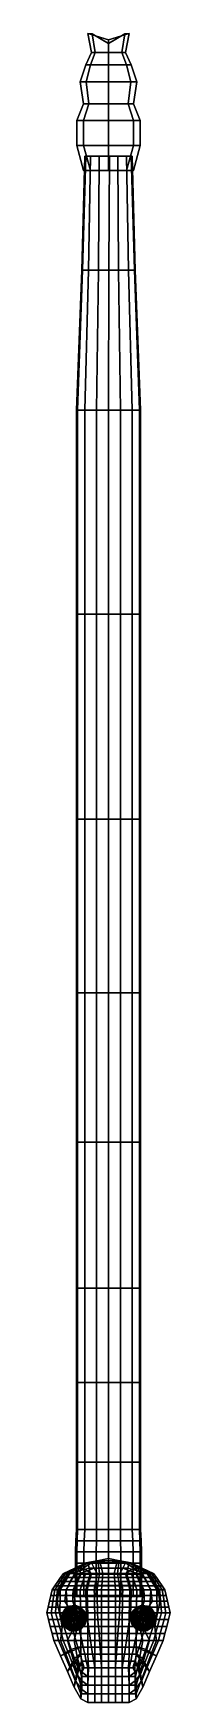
# Model space of a CAD drawing. Header units: metres. Extents: x -1.6 to 1.6, y -18.1 to 25.5.
import ezdxf

# ---------------------------------------------------------------- set-up
doc = ezdxf.new("R2010")
doc.units = ezdxf.units.M

msp = doc.modelspace()

# ---------------------------------------------------------------- linework, layer by layer
at = {"color": 0}
for points in [[(-0.279751, -14.381267, -0.019763), (-0.293755, -14.353329, 0.13824), (-0.58751, -14.409205, 0.13824), (-0.559503, -14.409205, -0.015085)], [(-0.257434, -14.358458, 0.26936), (-0.514867, -14.409205, 0.273643), (-0.58751, -14.409205, 0.13824), (-0.293755, -14.353329, 0.13824)], [(-0.257434, -14.358458, 0.26936), (-0.221112, -14.409205, 0.40048), (-0.442225, -14.409205, 0.409046), (-0.514867, -14.409205, 0.273643)], [(-0.279751, -14.381267, -0.019763), (0, -14.353329, -0.024441), (0, -14.297444, 0.13824), (-0.293755, -14.353329, 0.13824)], [(-0.257434, -14.358458, 0.26936), (-0.293755, -14.353329, 0.13824), (0, -14.297444, 0.13824), (0, -14.353329, 0.265077)], [(-0.279751, -14.381267, -0.019763), (-0.265748, -14.409205, -0.177765), (0, -14.409205, -0.187121), (0, -14.353329, -0.024441)], [(-0.257434, -14.358458, 0.26936), (0, -14.353329, 0.265077), (0, -14.409205, 0.391914), (-0.221112, -14.409205, 0.40048)], [(0, -14.353329, -0.024441), (0.279751, -14.381267, -0.019763), (0.293755, -14.353329, 0.13824), (0, -14.297444, 0.13824)], [(0.293755, -14.353329, 0.13824), (0.257434, -14.358458, 0.26936), (0, -14.353329, 0.265077), (0, -14.297444, 0.13824)], [(0.265748, -14.409205, -0.177765), (0.279751, -14.381267, -0.019763), (0, -14.353329, -0.024441), (0, -14.409205, -0.187121)], [(0, -14.353329, 0.265077), (0.257434, -14.358458, 0.26936), (0.221112, -14.409205, 0.40048), (0, -14.409205, 0.391914)], [(0.221112, -14.409205, 0.40048), (0.257434, -14.358458, 0.26936), (0.514867, -14.409205, 0.273643), (0.442225, -14.409205, 0.409046)], [(0.514867, -14.409205, 0.273643), (0.257434, -14.358458, 0.26936), (0.293755, -14.353329, 0.13824), (0.58751, -14.409205, 0.13824)], [(0.293755, -14.353329, 0.13824), (0.279751, -14.381267, -0.019763), (0.559503, -14.409205, -0.015085), (0.58751, -14.409205, 0.13824)], [(-1.189115, -14.792523, -0.0139), (-1.248639, -14.792523, 0.139089), (-1.322257, -14.899056, 0.139939), (-1.259223, -14.899056, -0.02207)], [(-1.094251, -14.792523, 0.292079), (-1.158767, -14.899056, 0.301949), (-1.322257, -14.899056, 0.139939), (-1.248639, -14.792523, 0.139089)], [(-1.189115, -14.792523, -0.0139), (-1.259223, -14.899056, -0.02207), (-1.19619, -14.899056, -0.18408), (-1.129591, -14.792523, -0.166889)], [(-1.189115, -14.792523, -0.0139), (-1.119005, -14.685983, -0.00573), (-1.17502, -14.685983, 0.13824), (-1.248639, -14.792523, 0.139089)], [(-1.094251, -14.792523, 0.292079), (-1.248639, -14.792523, 0.139089), (-1.17502, -14.685983, 0.13824), (-1.029735, -14.685983, 0.282209)], [(-1.070067, -14.792523, -0.319879), (-1.129591, -14.792523, -0.166889), (-1.19619, -14.899056, -0.18408), (-1.133157, -14.899056, -0.346089)], [(-1.189115, -14.792523, -0.0139), (-1.129591, -14.792523, -0.166889), (-1.062991, -14.685983, -0.149699), (-1.119005, -14.685983, -0.00573)], [(-0.839254, -14.547599, -0.010407), (-0.881265, -14.547599, 0.13824), (-1.17502, -14.685983, 0.13824), (-1.119005, -14.685983, -0.00573)], [(-0.772301, -14.547599, 0.277926), (-1.029735, -14.685983, 0.282209), (-1.17502, -14.685983, 0.13824), (-0.881265, -14.547599, 0.13824)], [(-1.094251, -14.792523, 0.292079), (-0.939863, -14.792523, 0.445068), (-0.995277, -14.899056, 0.463958), (-1.158767, -14.899056, 0.301949)], [(-1.070067, -14.792523, -0.319879), (-1.133157, -14.899056, -0.346089), (-0.987216, -14.899056, -0.488246), (-0.927635, -14.792523, -0.453016)], [(-1.070067, -14.792523, -0.319879), (-1.006977, -14.685983, -0.293668), (-1.062991, -14.685983, -0.149699), (-1.129591, -14.792523, -0.166889)], [(-0.839254, -14.547599, -0.010407), (-1.119005, -14.685983, -0.00573), (-1.062991, -14.685983, -0.149699), (-0.797243, -14.547599, -0.159054)], [(-1.094251, -14.792523, 0.292079), (-1.029735, -14.685983, 0.282209), (-0.88445, -14.685983, 0.426178), (-0.939863, -14.792523, 0.445068)], [(-1.070067, -14.792523, -0.319879), (-0.927635, -14.792523, -0.453016), (-0.862075, -14.685983, -0.39409), (-1.006977, -14.685983, -0.293668)], [(-0.755232, -14.616791, -0.307701), (-0.797243, -14.547599, -0.159054), (-1.062991, -14.685983, -0.149699), (-1.006977, -14.685983, -0.293668)], [(-0.772301, -14.547599, 0.277926), (-0.663337, -14.547599, 0.417612), (-0.88445, -14.685983, 0.426178), (-1.029735, -14.685983, 0.282209)], [(-0.755232, -14.616791, -0.307701), (-1.006977, -14.685983, -0.293668), (-0.862075, -14.685983, -0.39409), (-0.713222, -14.685983, -0.456348)], [(-0.785476, -14.792523, 0.598058), (-0.831786, -14.899056, 0.625968), (-0.995277, -14.899056, 0.463958), (-0.939863, -14.792523, 0.445068)], [(-0.757907, -14.792523, -0.492205), (-0.927635, -14.792523, -0.453016), (-0.987216, -14.899056, -0.488246), (-0.802592, -14.899056, -0.528062)], [(-0.785476, -14.792523, 0.598058), (-0.939863, -14.792523, 0.445068), (-0.88445, -14.685983, 0.426178), (-0.739165, -14.685983, 0.570147)], [(-0.757907, -14.792523, -0.492205), (-0.713222, -14.685983, -0.456348), (-0.862075, -14.685983, -0.39409), (-0.927635, -14.792523, -0.453016)], [(-0.554374, -14.616791, 0.557298), (-0.739165, -14.685983, 0.570147), (-0.88445, -14.685983, 0.426178), (-0.663337, -14.547599, 0.417612)], [(-0.839254, -14.547599, -0.010407), (-0.559503, -14.409205, -0.015085), (-0.58751, -14.409205, 0.13824), (-0.881265, -14.547599, 0.13824)], [(-0.772301, -14.547599, 0.277926), (-0.881265, -14.547599, 0.13824), (-0.58751, -14.409205, 0.13824), (-0.514867, -14.409205, 0.273643)], [(-0.839254, -14.547599, -0.010407), (-0.797243, -14.547599, -0.159054), (-0.531496, -14.409205, -0.16841), (-0.559503, -14.409205, -0.015085)], [(-0.785476, -14.792523, 0.598058), (-0.631088, -14.792523, 0.751047), (-0.668296, -14.899056, 0.787977), (-0.831786, -14.899056, 0.625968)], [(-0.757907, -14.792523, -0.492205), (-0.802592, -14.899056, -0.528062), (-0.535062, -14.899056, -0.548025), (-0.505271, -14.792523, -0.511542)], [(-0.755232, -14.616791, -0.307701), (-0.503488, -14.547599, -0.321735), (-0.531496, -14.409205, -0.16841), (-0.797243, -14.547599, -0.159054)], [(-0.785476, -14.792523, 0.598058), (-0.739165, -14.685983, 0.570147), (-0.59388, -14.685983, 0.714117), (-0.631088, -14.792523, 0.751047)], [(-0.772301, -14.547599, 0.277926), (-0.514867, -14.409205, 0.273643), (-0.442225, -14.409205, 0.409046), (-0.663337, -14.547599, 0.417612)], [(-0.757907, -14.792523, -0.492205), (-0.505271, -14.792523, -0.511542), (-0.475481, -14.685983, -0.475059), (-0.713222, -14.685983, -0.456348)], [(-0.755232, -14.616791, -0.307701), (-0.713222, -14.685983, -0.456348), (-0.475481, -14.685983, -0.475059), (-0.503488, -14.547599, -0.321735)], [(-0.554374, -14.616791, 0.557298), (-0.44541, -14.685983, 0.696984), (-0.59388, -14.685983, 0.714117), (-0.739165, -14.685983, 0.570147)], [(-0.473316, -14.792523, 0.732841), (-0.501222, -14.899056, 0.768698), (-0.668296, -14.899056, 0.787977), (-0.631088, -14.792523, 0.751047)], [(-0.554374, -14.616791, 0.557298), (-0.663337, -14.547599, 0.417612), (-0.442225, -14.409205, 0.409046), (-0.369582, -14.547599, 0.544449)], [(-0.473316, -14.792523, 0.732841), (-0.631088, -14.792523, 0.751047), (-0.59388, -14.685983, 0.714117), (-0.44541, -14.685983, 0.696984)], [(-0.279751, -14.381267, -0.019763), (-0.559503, -14.409205, -0.015085), (-0.531496, -14.409205, -0.16841), (-0.265748, -14.409205, -0.177765)], [(-0.554374, -14.616791, 0.557298), (-0.369582, -14.547599, 0.544449), (-0.29694, -14.685983, 0.679852), (-0.44541, -14.685983, 0.696984)], [(-0.252636, -14.792523, -0.530879), (-0.505271, -14.792523, -0.511542), (-0.535062, -14.899056, -0.548025), (-0.267531, -14.899056, -0.567989)], [(-0.251744, -14.547599, -0.335768), (-0.265748, -14.409205, -0.177765), (-0.531496, -14.409205, -0.16841), (-0.503488, -14.547599, -0.321735)], [(-0.252636, -14.792523, -0.530879), (-0.237741, -14.685983, -0.49377), (-0.475481, -14.685983, -0.475059), (-0.505271, -14.792523, -0.511542)], [(-0.251744, -14.547599, -0.335768), (-0.503488, -14.547599, -0.321735), (-0.475481, -14.685983, -0.475059), (-0.237741, -14.685983, -0.49377)], [(-0.473316, -14.792523, 0.732841), (-0.315544, -14.792523, 0.714636), (-0.334148, -14.899056, 0.749419), (-0.501222, -14.899056, 0.768698)], [(-0.473316, -14.792523, 0.732841), (-0.44541, -14.685983, 0.696984), (-0.29694, -14.685983, 0.679852), (-0.315544, -14.792523, 0.714636)], [(-0.184791, -14.547599, 0.5316), (-0.369582, -14.547599, 0.544449), (-0.442225, -14.409205, 0.409046), (-0.221112, -14.409205, 0.40048)], [(-0.184791, -14.547599, 0.5316), (-0.14847, -14.685983, 0.66272), (-0.29694, -14.685983, 0.679852), (-0.369582, -14.547599, 0.544449)], [(-0.157772, -14.792523, 0.69643), (-0.167074, -14.899056, 0.73014), (-0.334148, -14.899056, 0.749419), (-0.315544, -14.792523, 0.714636)], [(-0.157772, -14.792523, 0.69643), (-0.315544, -14.792523, 0.714636), (-0.29694, -14.685983, 0.679852), (-0.14847, -14.685983, 0.66272)], [(-0.252636, -14.792523, -0.530879), (-0.267531, -14.899056, -0.567989), (0, -14.899056, -0.587952), (0, -14.792523, -0.550216)], [(-0.251744, -14.547599, -0.335768), (0, -14.547599, -0.349801), (0, -14.409205, -0.187121), (-0.265748, -14.409205, -0.177765)], [(-0.252636, -14.792523, -0.530879), (0, -14.792523, -0.550216), (0, -14.685983, -0.512481), (-0.237741, -14.685983, -0.49377)], [(-0.251744, -14.547599, -0.335768), (-0.237741, -14.685983, -0.49377), (0, -14.685983, -0.512481), (0, -14.547599, -0.349801)], [(-0.184791, -14.547599, 0.5316), (-0.221112, -14.409205, 0.40048), (0, -14.409205, 0.391914), (0, -14.547599, 0.518751)], [(-0.184791, -14.547599, 0.5316), (0, -14.547599, 0.518751), (0, -14.685983, 0.645588), (-0.14847, -14.685983, 0.66272)], [(-0.157772, -14.792523, 0.69643), (0, -14.792523, 0.678224), (0, -14.899056, 0.710861), (-0.167074, -14.899056, 0.73014)], [(-0.157772, -14.792523, 0.69643), (-0.14847, -14.685983, 0.66272), (0, -14.685983, 0.645588), (0, -14.792523, 0.678224)], [(0, -14.547599, -0.349801), (0.251744, -14.547599, -0.335768), (0.265748, -14.409205, -0.177765), (0, -14.409205, -0.187121)], [(0.221112, -14.409205, 0.40048), (0.184791, -14.547599, 0.5316), (0, -14.547599, 0.518751), (0, -14.409205, 0.391914)], [(0.237741, -14.685983, -0.49377), (0.251744, -14.547599, -0.335768), (0, -14.547599, -0.349801), (0, -14.685983, -0.512481)], [(0, -14.547599, 0.518751), (0.184791, -14.547599, 0.5316), (0.14847, -14.685983, 0.66272), (0, -14.685983, 0.645588)], [(0, -14.792523, -0.550216), (0.252636, -14.792523, -0.530879), (0.237741, -14.685983, -0.49377), (0, -14.685983, -0.512481)], [(0.14847, -14.685983, 0.66272), (0.157772, -14.792523, 0.69643), (0, -14.792523, 0.678224), (0, -14.685983, 0.645588)], [(0.267531, -14.899056, -0.567989), (0.252636, -14.792523, -0.530879), (0, -14.792523, -0.550216), (0, -14.899056, -0.587952)], [(0, -14.792523, 0.678224), (0.157772, -14.792523, 0.69643), (0.167074, -14.899056, 0.73014), (0, -14.899056, 0.710861)], [(0.14847, -14.685983, 0.66272), (0.184791, -14.547599, 0.5316), (0.369582, -14.547599, 0.544449), (0.29694, -14.685983, 0.679852)], [(0.315544, -14.792523, 0.714636), (0.157772, -14.792523, 0.69643), (0.14847, -14.685983, 0.66272), (0.29694, -14.685983, 0.679852)], [(0.167074, -14.899056, 0.73014), (0.157772, -14.792523, 0.69643), (0.315544, -14.792523, 0.714636), (0.334148, -14.899056, 0.749419)], [(0.369582, -14.547599, 0.544449), (0.184791, -14.547599, 0.5316), (0.221112, -14.409205, 0.40048), (0.442225, -14.409205, 0.409046)], [(0.503488, -14.547599, -0.321735), (0.251744, -14.547599, -0.335768), (0.237741, -14.685983, -0.49377), (0.475481, -14.685983, -0.475059)], [(0.237741, -14.685983, -0.49377), (0.252636, -14.792523, -0.530879), (0.505271, -14.792523, -0.511542), (0.475481, -14.685983, -0.475059)], [(0.265748, -14.409205, -0.177765), (0.251744, -14.547599, -0.335768), (0.503488, -14.547599, -0.321735), (0.531496, -14.409205, -0.16841)], [(0.505271, -14.792523, -0.511542), (0.252636, -14.792523, -0.530879), (0.267531, -14.899056, -0.567989), (0.535062, -14.899056, -0.548025)], [(0.559503, -14.409205, -0.015085), (0.279751, -14.381267, -0.019763), (0.265748, -14.409205, -0.177765), (0.531496, -14.409205, -0.16841)], [(0.369582, -14.547599, 0.544449), (0.554374, -14.616791, 0.557298), (0.44541, -14.685983, 0.696984), (0.29694, -14.685983, 0.679852)], [(0.44541, -14.685983, 0.696984), (0.473316, -14.792523, 0.732841), (0.315544, -14.792523, 0.714636), (0.29694, -14.685983, 0.679852)], [(0.315544, -14.792523, 0.714636), (0.473316, -14.792523, 0.732841), (0.501222, -14.899056, 0.768698), (0.334148, -14.899056, 0.749419)], [(0.663337, -14.547599, 0.417612), (0.554374, -14.616791, 0.557298), (0.369582, -14.547599, 0.544449), (0.442225, -14.409205, 0.409046)], [(0.514867, -14.409205, 0.273643), (0.772301, -14.547599, 0.277926), (0.663337, -14.547599, 0.417612), (0.442225, -14.409205, 0.409046)], [(0.44541, -14.685983, 0.696984), (0.554374, -14.616791, 0.557298), (0.739165, -14.685983, 0.570147), (0.59388, -14.685983, 0.714117)], [(0.631088, -14.792523, 0.751047), (0.473316, -14.792523, 0.732841), (0.44541, -14.685983, 0.696984), (0.59388, -14.685983, 0.714117)], [(0.501222, -14.899056, 0.768698), (0.473316, -14.792523, 0.732841), (0.631088, -14.792523, 0.751047), (0.668296, -14.899056, 0.787977)], [(0.713222, -14.685983, -0.456348), (0.755232, -14.616791, -0.307701), (0.503488, -14.547599, -0.321735), (0.475481, -14.685983, -0.475059)], [(0.505271, -14.792523, -0.511542), (0.757907, -14.792523, -0.492205), (0.713222, -14.685983, -0.456348), (0.475481, -14.685983, -0.475059)], [(0.503488, -14.547599, -0.321735), (0.755232, -14.616791, -0.307701), (0.797243, -14.547599, -0.159054), (0.531496, -14.409205, -0.16841)], [(0.802592, -14.899056, -0.528062), (0.757907, -14.792523, -0.492205), (0.505271, -14.792523, -0.511542), (0.535062, -14.899056, -0.548025)], [(0.881265, -14.547599, 0.13824), (0.772301, -14.547599, 0.277926), (0.514867, -14.409205, 0.273643), (0.58751, -14.409205, 0.13824)], [(0.797243, -14.547599, -0.159054), (0.839254, -14.547599, -0.010407), (0.559503, -14.409205, -0.015085), (0.531496, -14.409205, -0.16841)], [(0.739165, -14.685983, 0.570147), (0.554374, -14.616791, 0.557298), (0.663337, -14.547599, 0.417612), (0.88445, -14.685983, 0.426178)], [(0.559503, -14.409205, -0.015085), (0.839254, -14.547599, -0.010407), (0.881265, -14.547599, 0.13824), (0.58751, -14.409205, 0.13824)], [(0.739165, -14.685983, 0.570147), (0.785476, -14.792523, 0.598058), (0.631088, -14.792523, 0.751047), (0.59388, -14.685983, 0.714117)], [(0.631088, -14.792523, 0.751047), (0.785476, -14.792523, 0.598058), (0.831786, -14.899056, 0.625968), (0.668296, -14.899056, 0.787977)], [(0.663337, -14.547599, 0.417612), (0.772301, -14.547599, 0.277926), (1.029735, -14.685983, 0.282209), (0.88445, -14.685983, 0.426178)], [(1.006977, -14.685983, -0.293668), (0.755232, -14.616791, -0.307701), (0.713222, -14.685983, -0.456348), (0.862075, -14.685983, -0.39409)], [(0.713222, -14.685983, -0.456348), (0.757907, -14.792523, -0.492205), (0.927635, -14.792523, -0.453016), (0.862075, -14.685983, -0.39409)], [(0.939863, -14.792523, 0.445068), (0.785476, -14.792523, 0.598058), (0.739165, -14.685983, 0.570147), (0.88445, -14.685983, 0.426178)], [(0.797243, -14.547599, -0.159054), (0.755232, -14.616791, -0.307701), (1.006977, -14.685983, -0.293668), (1.062991, -14.685983, -0.149699)], [(0.927635, -14.792523, -0.453016), (0.757907, -14.792523, -0.492205), (0.802592, -14.899056, -0.528062), (0.987216, -14.899056, -0.488246)], [(1.029735, -14.685983, 0.282209), (0.772301, -14.547599, 0.277926), (0.881265, -14.547599, 0.13824), (1.17502, -14.685983, 0.13824)], [(0.831786, -14.899056, 0.625968), (0.785476, -14.792523, 0.598058), (0.939863, -14.792523, 0.445068), (0.995277, -14.899056, 0.463958)], [(1.119005, -14.685983, -0.00573), (0.839254, -14.547599, -0.010407), (0.797243, -14.547599, -0.159054), (1.062991, -14.685983, -0.149699)], [(0.881265, -14.547599, 0.13824), (0.839254, -14.547599, -0.010407), (1.119005, -14.685983, -0.00573), (1.17502, -14.685983, 0.13824)], [(0.927635, -14.792523, -0.453016), (1.070067, -14.792523, -0.319879), (1.006977, -14.685983, -0.293668), (0.862075, -14.685983, -0.39409)], [(1.029735, -14.685983, 0.282209), (1.094251, -14.792523, 0.292079), (0.939863, -14.792523, 0.445068), (0.88445, -14.685983, 0.426178)], [(1.133157, -14.899056, -0.346089), (1.070067, -14.792523, -0.319879), (0.927635, -14.792523, -0.453016), (0.987216, -14.899056, -0.488246)], [(0.939863, -14.792523, 0.445068), (1.094251, -14.792523, 0.292079), (1.158767, -14.899056, 0.301949), (0.995277, -14.899056, 0.463958)], [(1.006977, -14.685983, -0.293668), (1.070067, -14.792523, -0.319879), (1.129591, -14.792523, -0.166889), (1.062991, -14.685983, -0.149699)], [(1.248639, -14.792523, 0.139089), (1.094251, -14.792523, 0.292079), (1.029735, -14.685983, 0.282209), (1.17502, -14.685983, 0.13824)], [(1.129591, -14.792523, -0.166889), (1.189115, -14.792523, -0.0139), (1.119005, -14.685983, -0.00573), (1.062991, -14.685983, -0.149699)], [(1.129591, -14.792523, -0.166889), (1.070067, -14.792523, -0.319879), (1.133157, -14.899056, -0.346089), (1.19619, -14.899056, -0.18408)], [(1.158767, -14.899056, 0.301949), (1.094251, -14.792523, 0.292079), (1.248639, -14.792523, 0.139089), (1.322257, -14.899056, 0.139939)], [(1.119005, -14.685983, -0.00573), (1.189115, -14.792523, -0.0139), (1.248639, -14.792523, 0.139089), (1.17502, -14.685983, 0.13824)], [(1.259223, -14.899056, -0.02207), (1.189115, -14.792523, -0.0139), (1.129591, -14.792523, -0.166889), (1.19619, -14.899056, -0.18408)], [(1.248639, -14.792523, 0.139089), (1.189115, -14.792523, -0.0139), (1.259223, -14.899056, -0.02207), (1.322257, -14.899056, 0.139939)], [(-1.423769, -15.261569, -0.038411), (-1.399441, -15.11213, -0.038411), (-1.469494, -15.11213, 0.141639), (-1.504935, -15.261569, 0.141639)], [(-1.312972, -15.261569, 0.329406), (-1.504935, -15.261569, 0.141639), (-1.469494, -15.11213, 0.141639), (-1.287799, -15.11213, 0.321688)], [(-1.329332, -15.005599, -0.030241), (-1.395875, -15.005599, 0.140789), (-1.469494, -15.11213, 0.141639), (-1.399441, -15.11213, -0.038411)], [(-1.223283, -15.005599, 0.311818), (-1.287799, -15.11213, 0.321688), (-1.469494, -15.11213, 0.141639), (-1.395875, -15.005599, 0.140789)], [(-1.423769, -15.261569, -0.038411), (-1.342603, -15.261569, -0.218461), (-1.329389, -15.11213, -0.218461), (-1.399441, -15.11213, -0.038411)], [(-1.329332, -15.005599, -0.030241), (-1.399441, -15.11213, -0.038411), (-1.329389, -15.11213, -0.218461), (-1.26279, -15.005599, -0.20127)], [(-1.329332, -15.005599, -0.030241), (-1.259223, -14.899056, -0.02207), (-1.322257, -14.899056, 0.139939), (-1.395875, -15.005599, 0.140789)], [(-1.223283, -15.005599, 0.311818), (-1.395875, -15.005599, 0.140789), (-1.322257, -14.899056, 0.139939), (-1.158767, -14.899056, 0.301949)], [(-1.261437, -15.261569, -0.39851), (-1.259337, -15.11213, -0.39851), (-1.329389, -15.11213, -0.218461), (-1.342603, -15.261569, -0.218461)], [(-1.196247, -15.005599, -0.3723), (-1.26279, -15.005599, -0.20127), (-1.329389, -15.11213, -0.218461), (-1.259337, -15.11213, -0.39851)], [(-1.329332, -15.005599, -0.030241), (-1.26279, -15.005599, -0.20127), (-1.19619, -14.899056, -0.18408), (-1.259223, -14.899056, -0.02207)], [(-1.312972, -15.261569, 0.329406), (-1.287799, -15.11213, 0.321688), (-1.106103, -15.11213, 0.501738), (-1.12101, -15.261569, 0.517174)], [(-1.223283, -15.005599, 0.311818), (-1.05069, -15.005599, 0.482848), (-1.106103, -15.11213, 0.501738), (-1.287799, -15.11213, 0.321688)], [(-1.196247, -15.005599, -0.3723), (-1.133157, -14.899056, -0.346089), (-1.19619, -14.899056, -0.18408), (-1.26279, -15.005599, -0.20127)], [(-1.261437, -15.261569, -0.39851), (-1.097364, -15.261569, -0.558708), (-1.106377, -15.11213, -0.558708), (-1.259337, -15.11213, -0.39851)], [(-1.196247, -15.005599, -0.3723), (-1.259337, -15.11213, -0.39851), (-1.106377, -15.11213, -0.558708), (-1.046796, -15.005599, -0.523477)], [(-1.223283, -15.005599, 0.311818), (-1.158767, -14.899056, 0.301949), (-0.995277, -14.899056, 0.463958), (-1.05069, -15.005599, 0.482848)], [(-1.196247, -15.005599, -0.3723), (-1.046796, -15.005599, -0.523477), (-0.987216, -14.899056, -0.488246), (-1.133157, -14.899056, -0.346089)], [(-0.929047, -15.261569, 0.704941), (-1.12101, -15.261569, 0.517174), (-1.106103, -15.11213, 0.501738), (-0.924408, -15.11213, 0.681788)], [(-0.847278, -15.005599, -0.563919), (-1.046796, -15.005599, -0.523477), (-1.106377, -15.11213, -0.558708), (-0.891963, -15.11213, -0.599776)], [(-0.885204, -15.261569, -0.599776), (-0.891963, -15.11213, -0.599776), (-1.106377, -15.11213, -0.558708), (-1.097364, -15.261569, -0.558708)], [(-0.878097, -15.005599, 0.653878), (-0.924408, -15.11213, 0.681788), (-1.106103, -15.11213, 0.501738), (-1.05069, -15.005599, 0.482848)], [(-0.878097, -15.005599, 0.653878), (-1.05069, -15.005599, 0.482848), (-0.995277, -14.899056, 0.463958), (-0.831786, -14.899056, 0.625968)], [(-0.847278, -15.005599, -0.563919), (-0.802592, -14.899056, -0.528062), (-0.987216, -14.899056, -0.488246), (-1.046796, -15.005599, -0.523477)], [(-0.929047, -15.261569, 0.704941), (-0.924408, -15.11213, 0.681788), (-0.742713, -15.11213, 0.861837), (-0.737084, -15.261569, 0.895551)], [(-0.878097, -15.005599, 0.653878), (-0.705505, -15.005599, 0.824907), (-0.742713, -15.11213, 0.861837), (-0.924408, -15.11213, 0.681788)], [(-0.847278, -15.005599, -0.563919), (-0.891963, -15.11213, -0.599776), (-0.594642, -15.11213, -0.620991), (-0.564852, -15.005599, -0.584508)], [(-0.885204, -15.261569, -0.599776), (-0.590136, -15.261569, -0.620991), (-0.594642, -15.11213, -0.620991), (-0.891963, -15.11213, -0.599776)], [(-0.878097, -15.005599, 0.653878), (-0.831786, -14.899056, 0.625968), (-0.668296, -14.899056, 0.787977), (-0.705505, -15.005599, 0.824907)], [(-0.847278, -15.005599, -0.563919), (-0.564852, -15.005599, -0.584508), (-0.535062, -14.899056, -0.548025), (-0.802592, -14.899056, -0.528062)], [(-0.529128, -15.005599, 0.804555), (-0.557035, -15.11213, 0.840412), (-0.742713, -15.11213, 0.861837), (-0.705505, -15.005599, 0.824907)], [(-0.552813, -15.261569, 0.874125), (-0.737084, -15.261569, 0.895551), (-0.742713, -15.11213, 0.861837), (-0.557035, -15.11213, 0.840412)], [(-0.529128, -15.005599, 0.804555), (-0.705505, -15.005599, 0.824907), (-0.668296, -14.899056, 0.787977), (-0.501222, -14.899056, 0.768698)], [(-0.282426, -15.005599, -0.605098), (-0.564852, -15.005599, -0.584508), (-0.594642, -15.11213, -0.620991), (-0.297321, -15.11213, -0.642207)], [(-0.295068, -15.261569, -0.642207), (-0.297321, -15.11213, -0.642207), (-0.594642, -15.11213, -0.620991), (-0.590136, -15.261569, -0.620991)], [(-0.282426, -15.005599, -0.605098), (-0.267531, -14.899056, -0.567989), (-0.535062, -14.899056, -0.548025), (-0.564852, -15.005599, -0.584508)], [(-0.529128, -15.005599, 0.804555), (-0.352752, -15.005599, 0.784202), (-0.371356, -15.11213, 0.818986), (-0.557035, -15.11213, 0.840412)], [(-0.552813, -15.261569, 0.874125), (-0.557035, -15.11213, 0.840412), (-0.371356, -15.11213, 0.818986), (-0.368542, -15.261569, 0.852699)], [(-0.529128, -15.005599, 0.804555), (-0.501222, -14.899056, 0.768698), (-0.334148, -14.899056, 0.749419), (-0.352752, -15.005599, 0.784202)], [(-0.176376, -15.005599, 0.76385), (-0.185678, -15.11213, 0.79756), (-0.371356, -15.11213, 0.818986), (-0.352752, -15.005599, 0.784202)], [(-0.184271, -15.261569, 0.831273), (-0.368542, -15.261569, 0.852699), (-0.371356, -15.11213, 0.818986), (-0.185678, -15.11213, 0.79756)], [(-0.176376, -15.005599, 0.76385), (-0.352752, -15.005599, 0.784202), (-0.334148, -14.899056, 0.749419), (-0.167074, -14.899056, 0.73014)], [(-0.282426, -15.005599, -0.605098), (-0.297321, -15.11213, -0.642207), (0, -15.11213, -0.663422), (0, -15.005599, -0.625687)], [(-0.295068, -15.261569, -0.642207), (0, -15.261569, -0.663422), (0, -15.11213, -0.663422), (-0.297321, -15.11213, -0.642207)], [(-0.282426, -15.005599, -0.605098), (0, -15.005599, -0.625687), (0, -14.899056, -0.587952), (-0.267531, -14.899056, -0.567989)], [(-0.176376, -15.005599, 0.76385), (0, -15.005599, 0.743497), (0, -15.11213, 0.776134), (-0.185678, -15.11213, 0.79756)], [(-0.184271, -15.261569, 0.831273), (-0.185678, -15.11213, 0.79756), (0, -15.11213, 0.776134), (0, -15.261569, 0.809848)], [(-0.176376, -15.005599, 0.76385), (-0.167074, -14.899056, 0.73014), (0, -14.899056, 0.710861), (0, -15.005599, 0.743497)], [(0, -15.005599, -0.625687), (0.282426, -15.005599, -0.605098), (0.267531, -14.899056, -0.567989), (0, -14.899056, -0.587952)], [(0.167074, -14.899056, 0.73014), (0.176376, -15.005599, 0.76385), (0, -15.005599, 0.743497), (0, -14.899056, 0.710861)], [(0.297321, -15.11213, -0.642207), (0.282426, -15.005599, -0.605098), (0, -15.005599, -0.625687), (0, -15.11213, -0.663422)], [(0, -15.005599, 0.743497), (0.176376, -15.005599, 0.76385), (0.185678, -15.11213, 0.79756), (0, -15.11213, 0.776134)], [(0, -15.261569, -0.663422), (0.295068, -15.261569, -0.642207), (0.297321, -15.11213, -0.642207), (0, -15.11213, -0.663422)], [(0.185678, -15.11213, 0.79756), (0.184271, -15.261569, 0.831273), (0, -15.261569, 0.809848), (0, -15.11213, 0.776134)], [(0.352752, -15.005599, 0.784202), (0.176376, -15.005599, 0.76385), (0.167074, -14.899056, 0.73014), (0.334148, -14.899056, 0.749419)], [(0.185678, -15.11213, 0.79756), (0.176376, -15.005599, 0.76385), (0.352752, -15.005599, 0.784202), (0.371356, -15.11213, 0.818986)], [(0.368542, -15.261569, 0.852699), (0.184271, -15.261569, 0.831273), (0.185678, -15.11213, 0.79756), (0.371356, -15.11213, 0.818986)], [(0.267531, -14.899056, -0.567989), (0.282426, -15.005599, -0.605098), (0.564852, -15.005599, -0.584508), (0.535062, -14.899056, -0.548025)], [(0.564852, -15.005599, -0.584508), (0.282426, -15.005599, -0.605098), (0.297321, -15.11213, -0.642207), (0.594642, -15.11213, -0.620991)], [(0.297321, -15.11213, -0.642207), (0.295068, -15.261569, -0.642207), (0.590136, -15.261569, -0.620991), (0.594642, -15.11213, -0.620991)], [(0.501222, -14.899056, 0.768698), (0.529128, -15.005599, 0.804555), (0.352752, -15.005599, 0.784202), (0.334148, -14.899056, 0.749419)], [(0.352752, -15.005599, 0.784202), (0.529128, -15.005599, 0.804555), (0.557035, -15.11213, 0.840412), (0.371356, -15.11213, 0.818986)], [(0.557035, -15.11213, 0.840412), (0.552813, -15.261569, 0.874125), (0.368542, -15.261569, 0.852699), (0.371356, -15.11213, 0.818986)], [(0.705505, -15.005599, 0.824907), (0.529128, -15.005599, 0.804555), (0.501222, -14.899056, 0.768698), (0.668296, -14.899056, 0.787977)], [(0.557035, -15.11213, 0.840412), (0.529128, -15.005599, 0.804555), (0.705505, -15.005599, 0.824907), (0.742713, -15.11213, 0.861837)], [(0.564852, -15.005599, -0.584508), (0.847278, -15.005599, -0.563919), (0.802592, -14.899056, -0.528062), (0.535062, -14.899056, -0.548025)], [(0.737084, -15.261569, 0.895551), (0.552813, -15.261569, 0.874125), (0.557035, -15.11213, 0.840412), (0.742713, -15.11213, 0.861837)], [(0.891963, -15.11213, -0.599776), (0.847278, -15.005599, -0.563919), (0.564852, -15.005599, -0.584508), (0.594642, -15.11213, -0.620991)], [(0.590136, -15.261569, -0.620991), (0.885204, -15.261569, -0.599776), (0.891963, -15.11213, -0.599776), (0.594642, -15.11213, -0.620991)], [(0.831786, -14.899056, 0.625968), (0.878097, -15.005599, 0.653878), (0.705505, -15.005599, 0.824907), (0.668296, -14.899056, 0.787977)], [(0.705505, -15.005599, 0.824907), (0.878097, -15.005599, 0.653878), (0.924408, -15.11213, 0.681788), (0.742713, -15.11213, 0.861837)], [(0.924408, -15.11213, 0.681788), (0.929047, -15.261569, 0.704941), (0.737084, -15.261569, 0.895551), (0.742713, -15.11213, 0.861837)], [(0.802592, -14.899056, -0.528062), (0.847278, -15.005599, -0.563919), (1.046796, -15.005599, -0.523477), (0.987216, -14.899056, -0.488246)], [(1.05069, -15.005599, 0.482848), (0.878097, -15.005599, 0.653878), (0.831786, -14.899056, 0.625968), (0.995277, -14.899056, 0.463958)], [(1.046796, -15.005599, -0.523477), (0.847278, -15.005599, -0.563919), (0.891963, -15.11213, -0.599776), (1.106377, -15.11213, -0.558708)], [(0.924408, -15.11213, 0.681788), (0.878097, -15.005599, 0.653878), (1.05069, -15.005599, 0.482848), (1.106103, -15.11213, 0.501738)], [(0.891963, -15.11213, -0.599776), (0.885204, -15.261569, -0.599776), (1.097364, -15.261569, -0.558708), (1.106377, -15.11213, -0.558708)], [(1.12101, -15.261569, 0.517174), (0.929047, -15.261569, 0.704941), (0.924408, -15.11213, 0.681788), (1.106103, -15.11213, 0.501738)], [(1.046796, -15.005599, -0.523477), (1.196247, -15.005599, -0.3723), (1.133157, -14.899056, -0.346089), (0.987216, -14.899056, -0.488246)], [(1.158767, -14.899056, 0.301949), (1.223283, -15.005599, 0.311818), (1.05069, -15.005599, 0.482848), (0.995277, -14.899056, 0.463958)], [(1.259337, -15.11213, -0.39851), (1.196247, -15.005599, -0.3723), (1.046796, -15.005599, -0.523477), (1.106377, -15.11213, -0.558708)], [(1.05069, -15.005599, 0.482848), (1.223283, -15.005599, 0.311818), (1.287799, -15.11213, 0.321688), (1.106103, -15.11213, 0.501738)], [(1.097364, -15.261569, -0.558708), (1.261437, -15.261569, -0.39851), (1.259337, -15.11213, -0.39851), (1.106377, -15.11213, -0.558708)], [(1.287799, -15.11213, 0.321688), (1.312972, -15.261569, 0.329406), (1.12101, -15.261569, 0.517174), (1.106103, -15.11213, 0.501738)], [(1.133157, -14.899056, -0.346089), (1.196247, -15.005599, -0.3723), (1.26279, -15.005599, -0.20127), (1.19619, -14.899056, -0.18408)], [(1.395875, -15.005599, 0.140789), (1.223283, -15.005599, 0.311818), (1.158767, -14.899056, 0.301949), (1.322257, -14.899056, 0.139939)], [(1.26279, -15.005599, -0.20127), (1.329332, -15.005599, -0.030241), (1.259223, -14.899056, -0.02207), (1.19619, -14.899056, -0.18408)], [(1.26279, -15.005599, -0.20127), (1.196247, -15.005599, -0.3723), (1.259337, -15.11213, -0.39851), (1.329389, -15.11213, -0.218461)], [(1.287799, -15.11213, 0.321688), (1.223283, -15.005599, 0.311818), (1.395875, -15.005599, 0.140789), (1.469494, -15.11213, 0.141639)], [(1.259223, -14.899056, -0.02207), (1.329332, -15.005599, -0.030241), (1.395875, -15.005599, 0.140789), (1.322257, -14.899056, 0.139939)], [(1.259337, -15.11213, -0.39851), (1.261437, -15.261569, -0.39851), (1.342603, -15.261569, -0.218461), (1.329389, -15.11213, -0.218461)], [(1.399441, -15.11213, -0.038411), (1.329332, -15.005599, -0.030241), (1.26279, -15.005599, -0.20127), (1.329389, -15.11213, -0.218461)], [(1.504935, -15.261569, 0.141639), (1.312972, -15.261569, 0.329406), (1.287799, -15.11213, 0.321688), (1.469494, -15.11213, 0.141639)], [(1.395875, -15.005599, 0.140789), (1.329332, -15.005599, -0.030241), (1.399441, -15.11213, -0.038411), (1.469494, -15.11213, 0.141639)], [(1.342603, -15.261569, -0.218461), (1.423769, -15.261569, -0.038411), (1.399441, -15.11213, -0.038411), (1.329389, -15.11213, -0.218461)], [(1.399441, -15.11213, -0.038411), (1.423769, -15.261569, -0.038411), (1.504935, -15.261569, 0.141639), (1.469494, -15.11213, 0.141639)], [(-1.472424, -15.560452, -0.038411), (-1.575817, -15.56046, 0.141639), (-1.611258, -15.709889, 0.141639), (-1.496752, -15.709889, -0.038411)], [(-1.30846, -15.560452, 0.344842), (-1.278775, -15.709889, 0.35256), (-1.611258, -15.709889, 0.141639), (-1.575817, -15.56046, 0.141639)], [(-1.472424, -15.560452, -0.038411), (-1.448097, -15.411006, -0.038411), (-1.540376, -15.411006, 0.141639), (-1.575817, -15.56046, 0.141639)], [(-1.30846, -15.560452, 0.344842), (-1.575817, -15.56046, 0.141639), (-1.540376, -15.411006, 0.141639), (-1.338146, -15.411006, 0.337124)], [(-1.423769, -15.261569, -0.038411), (-1.504935, -15.261569, 0.141639), (-1.540376, -15.411006, 0.141639), (-1.448097, -15.411006, -0.038411)], [(-1.312972, -15.261569, 0.329406), (-1.338146, -15.411006, 0.337124), (-1.540376, -15.411006, 0.141639), (-1.504935, -15.261569, 0.141639)], [(-1.472424, -15.560452, -0.038411), (-1.496752, -15.709889, -0.038411), (-1.382246, -15.709889, -0.218461), (-1.369031, -15.560452, -0.218461)], [(-1.472424, -15.560452, -0.038411), (-1.369031, -15.560452, -0.218461), (-1.355817, -15.411006, -0.218461), (-1.448097, -15.411006, -0.038411)], [(-1.423769, -15.261569, -0.038411), (-1.448097, -15.411006, -0.038411), (-1.355817, -15.411006, -0.218461), (-1.342603, -15.261569, -0.218461)], [(-1.265639, -15.560452, -0.39851), (-1.369031, -15.560452, -0.218461), (-1.382246, -15.709889, -0.218461), (-1.267739, -15.709889, -0.39851)], [(-1.265639, -15.560452, -0.39851), (-1.263538, -15.411006, -0.39851), (-1.355817, -15.411006, -0.218461), (-1.369031, -15.560452, -0.218461)], [(-1.261437, -15.261569, -0.39851), (-1.342603, -15.261569, -0.218461), (-1.355817, -15.411006, -0.218461), (-1.263538, -15.411006, -0.39851)], [(-1.312972, -15.261569, 0.329406), (-1.12101, -15.261569, 0.517174), (-1.135916, -15.411006, 0.532609), (-1.338146, -15.411006, 0.337124)], [(-1.30846, -15.560452, 0.344842), (-1.338146, -15.411006, 0.337124), (-1.135916, -15.411006, 0.532609), (-1.041103, -15.560452, 0.548045)], [(-1.30846, -15.560452, 0.344842), (-1.041103, -15.560452, 0.548045), (-0.946291, -15.709889, 0.563481), (-1.278775, -15.709889, 0.35256)], [(-1.265639, -15.560452, -0.39851), (-1.267739, -15.709889, -0.39851), (-1.070326, -15.709889, -0.558708), (-1.079338, -15.56046, -0.558708)], [(-1.265639, -15.560452, -0.39851), (-1.079338, -15.56046, -0.558708), (-1.088351, -15.411006, -0.558708), (-1.263538, -15.411006, -0.39851)], [(-1.261437, -15.261569, -0.39851), (-1.263538, -15.411006, -0.39851), (-1.088351, -15.411006, -0.558708), (-1.097364, -15.261569, -0.558708)], [(-1.151057, -15.640353, 0.421722), (-1.135673, -15.619311, 0.486242), (-1.202678, -15.725802, 0.524928), (-1.21207, -15.737317, 0.456949)], [(-1.155503, -15.670739, 0.359286), (-1.151057, -15.640353, 0.421722), (-1.21207, -15.737317, 0.456949), (-1.207859, -15.753959, 0.389515)], [(-1.135673, -15.619311, 0.486242), (-1.110025, -15.608562, 0.550027), (-1.180093, -15.71992, 0.59048), (-1.202678, -15.725802, 0.524928)], [(-1.110025, -15.608562, 0.550027), (-1.075233, -15.608562, 0.610288), (-1.145301, -15.71992, 0.650741), (-1.180093, -15.71992, 0.59048)], [(-1.078362, -15.619311, 0.314749), (-1.06116, -15.58042, 0.369821), (-1.151057, -15.640353, 0.421722), (-1.155503, -15.670739, 0.359286)], [(-1.087803, -15.668492, 0.266437), (-1.078362, -15.619311, 0.314749), (-1.155503, -15.670739, 0.359286), (-1.148817, -15.709168, 0.301663)], [(-1.06116, -15.58042, 0.369821), (-1.03695, -15.553506, 0.429245), (-1.135673, -15.619311, 0.486242), (-1.151057, -15.640353, 0.421722)], [(-1.075233, -15.608562, 0.610288), (-1.032819, -15.619311, 0.664392), (-1.099823, -15.725802, 0.703077), (-1.145301, -15.71992, 0.650741)], [(-0.929047, -15.261569, 0.704941), (-0.933686, -15.411006, 0.728095), (-1.135916, -15.411006, 0.532609), (-1.12101, -15.261569, 0.517174)], [(-0.883465, -15.560452, 0.751248), (-1.041103, -15.560452, 0.548045), (-1.135916, -15.411006, 0.532609), (-0.933686, -15.411006, 0.728095)], [(-1.03695, -15.553506, 0.429245), (-1.006791, -15.539737, 0.490424), (-1.110025, -15.608562, 0.550027), (-1.135673, -15.619311, 0.486242)], [(-1.006791, -15.539737, 0.490424), (-0.971999, -15.539737, 0.550685), (-1.075233, -15.608562, 0.610288), (-1.110025, -15.608562, 0.550027)], [(-1.032819, -15.619311, 0.664392), (-0.984634, -15.640353, 0.709974), (-1.045648, -15.737317, 0.7452), (-1.099823, -15.725802, 0.703077)], [(-0.885204, -15.261569, -0.599776), (-1.097364, -15.261569, -0.558708), (-1.088351, -15.411006, -0.558708), (-0.878444, -15.411006, -0.599776)], [(-1.040587, -15.71992, 0.199003), (-1.017736, -15.659987, 0.225984), (-1.087803, -15.668492, 0.266437), (-1.089072, -15.725802, 0.226995)], [(-0.871684, -15.560452, -0.599775), (-0.878444, -15.411006, -0.599776), (-1.088351, -15.411006, -0.558708), (-1.079338, -15.56046, -0.558708)], [(-1.017736, -15.659987, 0.225984), (-0.989775, -15.608562, 0.263603), (-1.078362, -15.619311, 0.314749), (-1.087803, -15.668492, 0.266437)], [(-0.871684, -15.560452, -0.599775), (-1.079338, -15.56046, -0.558708), (-1.070326, -15.709889, -0.558708), (-0.864925, -15.709889, -0.599776)], [(-0.989775, -15.608562, 0.263603), (-0.957925, -15.567893, 0.310218), (-1.06116, -15.58042, 0.369821), (-1.078362, -15.619311, 0.314749)], [(-0.971999, -15.539737, 0.550685), (-0.934096, -15.553506, 0.607394), (-1.032819, -15.619311, 0.664392), (-1.075233, -15.608562, 0.610288)], [(-0.957925, -15.567893, 0.310218), (-0.92358, -15.539737, 0.36379), (-1.03695, -15.553506, 0.429245), (-1.06116, -15.58042, 0.369821)], [(-0.984634, -15.640353, 0.709974), (-0.932786, -15.670739, 0.745043), (-0.985143, -15.753959, 0.775271), (-1.045648, -15.737317, 0.7452)], [(-0.883465, -15.560452, 0.751248), (-0.833245, -15.709889, 0.774401), (-0.946291, -15.709889, 0.563481), (-1.041103, -15.560452, 0.548045)], [(-0.994221, -15.737317, 0.172233), (-0.950731, -15.685136, 0.187298), (-1.017736, -15.659987, 0.225984), (-1.040587, -15.71992, 0.199003)], [(-0.92358, -15.539737, 0.36379), (-0.888238, -15.525357, 0.421978), (-1.006791, -15.539737, 0.490424), (-1.03695, -15.553506, 0.429245)], [(-0.934096, -15.553506, 0.607394), (-0.894738, -15.58042, 0.658072), (-0.984634, -15.640353, 0.709974), (-1.032819, -15.619311, 0.664392)], [(-0.950731, -15.685136, 0.187298), (-0.90506, -15.640353, 0.214693), (-0.989775, -15.608562, 0.263603), (-1.017736, -15.659987, 0.225984)], [(-0.888238, -15.525357, 0.421978), (-0.853447, -15.525357, 0.482239), (-0.971999, -15.539737, 0.550685), (-1.006791, -15.539737, 0.490424)], [(-0.90506, -15.640353, 0.214693), (-0.859202, -15.604924, 0.25322), (-0.957925, -15.567893, 0.310218), (-0.989775, -15.608562, 0.263603)], [(-0.894738, -15.58042, 0.658072), (-0.855645, -15.619311, 0.700505), (-0.932786, -15.670739, 0.745043), (-0.984634, -15.640353, 0.709974)], [(-0.853447, -15.525357, 0.482239), (-0.820725, -15.539737, 0.541939), (-0.934096, -15.553506, 0.607394), (-0.971999, -15.539737, 0.550685)], [(-0.859202, -15.604924, 0.25322), (-0.815163, -15.58042, 0.301196), (-0.92358, -15.539737, 0.36379), (-0.957925, -15.567893, 0.310218)], [(-0.898375, -15.739562, 0.15707), (-0.838865, -15.709168, 0.176475), (-0.90506, -15.640353, 0.214693), (-0.950731, -15.685136, 0.187298)], [(-0.820725, -15.539737, 0.541939), (-0.791503, -15.567893, 0.59847), (-0.894738, -15.58042, 0.658072), (-0.934096, -15.553506, 0.607394)], [(-0.929047, -15.261569, 0.704941), (-0.737084, -15.261569, 0.895551), (-0.731456, -15.411006, 0.929228), (-0.933686, -15.411006, 0.728095)], [(-0.883465, -15.560452, 0.751248), (-0.933686, -15.411006, 0.728095), (-0.731456, -15.411006, 0.929228), (-0.725827, -15.56046, 0.962838)], [(-0.855645, -15.619311, 0.700505), (-0.818526, -15.668492, 0.732838), (-0.879541, -15.709168, 0.768064), (-0.932786, -15.670739, 0.745043)], [(-0.815163, -15.58042, 0.301196), (-0.774868, -15.567893, 0.356523), (-0.888238, -15.525357, 0.421978), (-0.92358, -15.539737, 0.36379)], [(-0.838865, -15.709168, 0.176475), (-0.782062, -15.685136, 0.208683), (-0.859202, -15.604924, 0.25322), (-0.90506, -15.640353, 0.214693)], [(-0.791503, -15.567893, 0.59847), (-0.767059, -15.608562, 0.64936), (-0.855645, -15.619311, 0.700505), (-0.894738, -15.58042, 0.658072)], [(-0.774868, -15.567893, 0.356523), (-0.740076, -15.567893, 0.416784), (-0.853447, -15.525357, 0.482239), (-0.888238, -15.525357, 0.421978)], [(-0.885204, -15.261569, -0.599776), (-0.878444, -15.411006, -0.599776), (-0.585629, -15.411006, -0.620991), (-0.590136, -15.261569, -0.620991)], [(-0.883465, -15.560452, 0.751248), (-0.725827, -15.56046, 0.962838), (-0.720199, -15.709889, 0.981469), (-0.833245, -15.709889, 0.774401)], [(-0.871684, -15.560452, -0.599775), (-0.581123, -15.560452, -0.620991), (-0.585629, -15.411006, -0.620991), (-0.878444, -15.411006, -0.599776)], [(-0.871684, -15.560452, -0.599775), (-0.864925, -15.709889, -0.599776), (-0.576617, -15.709889, -0.620991), (-0.581123, -15.560452, -0.620991)], [(-0.782062, -15.685136, 0.208683), (-0.730449, -15.668492, 0.252286), (-0.815163, -15.58042, 0.301196), (-0.859202, -15.604924, 0.25322)], [(-0.767059, -15.608562, 0.64936), (-0.748459, -15.659987, 0.692385), (-0.818526, -15.668492, 0.732838), (-0.855645, -15.619311, 0.700505)], [(-0.740076, -15.567893, 0.416784), (-0.712309, -15.58042, 0.479345), (-0.820725, -15.539737, 0.541939), (-0.853447, -15.525357, 0.482239)], [(-0.712309, -15.58042, 0.479345), (-0.69278, -15.604924, 0.541472), (-0.791503, -15.567893, 0.59847), (-0.820725, -15.539737, 0.541939)], [(-0.748459, -15.659987, 0.692385), (-0.736519, -15.71992, 0.725665), (-0.785004, -15.725802, 0.753658), (-0.818526, -15.668492, 0.732838)], [(-0.730449, -15.668492, 0.252286), (-0.686281, -15.659987, 0.305378), (-0.774868, -15.567893, 0.356523), (-0.815163, -15.58042, 0.301196)], [(-0.69278, -15.604924, 0.541472), (-0.682343, -15.640353, 0.600449), (-0.767059, -15.608562, 0.64936), (-0.791503, -15.567893, 0.59847)], [(-0.686281, -15.659987, 0.305378), (-0.651489, -15.659987, 0.365639), (-0.740076, -15.567893, 0.416784), (-0.774868, -15.567893, 0.356523)], [(-0.682343, -15.640353, 0.600449), (-0.681455, -15.685136, 0.653699), (-0.748459, -15.659987, 0.692385), (-0.767059, -15.608562, 0.64936)], [(-0.681455, -15.685136, 0.653699), (-0.690153, -15.737317, 0.698895), (-0.736519, -15.71992, 0.725665), (-0.748459, -15.659987, 0.692385)], [(-0.651489, -15.659987, 0.365639), (-0.627594, -15.668492, 0.430435), (-0.712309, -15.58042, 0.479345), (-0.740076, -15.567893, 0.416784)], [(-0.552813, -15.261569, 0.874125), (-0.548592, -15.411006, 0.907802), (-0.731456, -15.411006, 0.929228), (-0.737084, -15.261569, 0.895551)], [(-0.54437, -15.56046, 0.941412), (-0.725827, -15.56046, 0.962838), (-0.731456, -15.411006, 0.929228), (-0.548592, -15.411006, 0.907802)], [(-0.684082, -15.788743, 0.225516), (-0.637796, -15.785735, 0.277385), (-0.686281, -15.659987, 0.305378), (-0.730449, -15.668492, 0.252286)], [(-0.54437, -15.56046, 0.941412), (-0.540149, -15.709889, 0.960043), (-0.720199, -15.709889, 0.981469), (-0.725827, -15.56046, 0.962838)], [(-0.627594, -15.668492, 0.430435), (-0.61564, -15.685136, 0.496935), (-0.69278, -15.604924, 0.541472), (-0.712309, -15.58042, 0.479345)], [(-0.61564, -15.685136, 0.496935), (-0.616148, -15.709168, 0.562231), (-0.682343, -15.640353, 0.600449), (-0.69278, -15.604924, 0.541472)], [(-0.637796, -15.785735, 0.277385), (-0.603004, -15.785735, 0.337646), (-0.651489, -15.659987, 0.365639), (-0.686281, -15.659987, 0.305378)], [(-0.616148, -15.709168, 0.562231), (-0.629098, -15.739562, 0.623471), (-0.681455, -15.685136, 0.653699), (-0.682343, -15.640353, 0.600449)], [(-0.603004, -15.785735, 0.337646), (-0.581228, -15.788743, 0.403666), (-0.627594, -15.668492, 0.430435), (-0.651489, -15.659987, 0.365639)], [(-0.295068, -15.261569, -0.642207), (-0.590136, -15.261569, -0.620991), (-0.585629, -15.411006, -0.620991), (-0.292815, -15.411006, -0.642207)], [(-0.290561, -15.560452, -0.642207), (-0.292815, -15.411006, -0.642207), (-0.585629, -15.411006, -0.620991), (-0.581123, -15.560452, -0.620991)], [(-0.290561, -15.560452, -0.642207), (-0.581123, -15.560452, -0.620991), (-0.576617, -15.709889, -0.620991), (-0.288308, -15.709889, -0.642207)], [(-0.552813, -15.261569, 0.874125), (-0.368542, -15.261569, 0.852699), (-0.365728, -15.411006, 0.886376), (-0.548592, -15.411006, 0.907802)], [(-0.54437, -15.56046, 0.941412), (-0.548592, -15.411006, 0.907802), (-0.365728, -15.411006, 0.886376), (-0.362914, -15.56046, 0.919986)], [(-0.54437, -15.56046, 0.941412), (-0.362914, -15.56046, 0.919986), (-0.360099, -15.709889, 0.938617), (-0.540149, -15.709889, 0.960043)], [(-0.184271, -15.261569, 0.831273), (-0.182864, -15.411006, 0.86495), (-0.365728, -15.411006, 0.886376), (-0.368542, -15.261569, 0.852699)], [(-0.181457, -15.56046, 0.898561), (-0.362914, -15.56046, 0.919986), (-0.365728, -15.411006, 0.886376), (-0.182864, -15.411006, 0.86495)], [(-0.181457, -15.56046, 0.898561), (-0.18005, -15.709889, 0.917191), (-0.360099, -15.709889, 0.938617), (-0.362914, -15.56046, 0.919986)], [(-0.295068, -15.261569, -0.642207), (-0.292815, -15.411006, -0.642207), (0, -15.411006, -0.663422), (0, -15.261569, -0.663422)], [(-0.290561, -15.560452, -0.642207), (0, -15.56046, -0.663422), (0, -15.411006, -0.663422), (-0.292815, -15.411006, -0.642207)], [(-0.290561, -15.560452, -0.642207), (-0.288308, -15.709889, -0.642207), (0, -15.709889, -0.663422), (0, -15.56046, -0.663422)], [(-0.184271, -15.261569, 0.831273), (0, -15.261569, 0.809848), (0, -15.411006, 0.843524), (-0.182864, -15.411006, 0.86495)], [(-0.181457, -15.56046, 0.898561), (-0.182864, -15.411006, 0.86495), (0, -15.411006, 0.843524), (0, -15.56046, 0.877135)], [(-0.181457, -15.56046, 0.898561), (0, -15.56046, 0.877135), (0, -15.709889, 0.895765), (-0.18005, -15.709889, 0.917191)], [(0.292815, -15.411006, -0.642207), (0.295068, -15.261569, -0.642207), (0, -15.261569, -0.663422), (0, -15.411006, -0.663422)], [(0, -15.261569, 0.809848), (0.184271, -15.261569, 0.831273), (0.182864, -15.411006, 0.86495), (0, -15.411006, 0.843524)], [(0, -15.56046, -0.663422), (0.290561, -15.560452, -0.642207), (0.292815, -15.411006, -0.642207), (0, -15.411006, -0.663422)], [(0.182864, -15.411006, 0.86495), (0.181457, -15.56046, 0.898561), (0, -15.56046, 0.877135), (0, -15.411006, 0.843524)], [(0.288308, -15.709889, -0.642207), (0.290561, -15.560452, -0.642207), (0, -15.56046, -0.663422), (0, -15.709889, -0.663422)], [(0, -15.56046, 0.877135), (0.181457, -15.56046, 0.898561), (0.18005, -15.709889, 0.917191), (0, -15.709889, 0.895765)], [(0.18005, -15.709889, 0.917191), (0.181457, -15.56046, 0.898561), (0.362914, -15.56046, 0.919986), (0.360099, -15.709889, 0.938617)], [(0.362914, -15.56046, 0.919986), (0.181457, -15.56046, 0.898561), (0.182864, -15.411006, 0.86495), (0.365728, -15.411006, 0.886376)], [(0.182864, -15.411006, 0.86495), (0.184271, -15.261569, 0.831273), (0.368542, -15.261569, 0.852699), (0.365728, -15.411006, 0.886376)], [(0.581123, -15.560452, -0.620991), (0.290561, -15.560452, -0.642207), (0.288308, -15.709889, -0.642207), (0.576617, -15.709889, -0.620991)], [(0.292815, -15.411006, -0.642207), (0.290561, -15.560452, -0.642207), (0.581123, -15.560452, -0.620991), (0.585629, -15.411006, -0.620991)], [(0.590136, -15.261569, -0.620991), (0.295068, -15.261569, -0.642207), (0.292815, -15.411006, -0.642207), (0.585629, -15.411006, -0.620991)], [(0.362914, -15.56046, 0.919986), (0.54437, -15.56046, 0.941412), (0.540149, -15.709889, 0.960043), (0.360099, -15.709889, 0.938617)], [(0.548592, -15.411006, 0.907802), (0.54437, -15.56046, 0.941412), (0.362914, -15.56046, 0.919986), (0.365728, -15.411006, 0.886376)], [(0.368542, -15.261569, 0.852699), (0.552813, -15.261569, 0.874125), (0.548592, -15.411006, 0.907802), (0.365728, -15.411006, 0.886376)], [(0.540149, -15.709889, 0.960043), (0.54437, -15.56046, 0.941412), (0.725827, -15.56046, 0.962838), (0.720199, -15.709889, 0.981469)], [(0.725827, -15.56046, 0.962838), (0.54437, -15.56046, 0.941412), (0.548592, -15.411006, 0.907802), (0.731456, -15.411006, 0.929228)], [(0.548592, -15.411006, 0.907802), (0.552813, -15.261569, 0.874125), (0.737084, -15.261569, 0.895551), (0.731456, -15.411006, 0.929228)], [(0.864925, -15.709889, -0.599776), (0.871684, -15.560452, -0.599775), (0.581123, -15.560452, -0.620991), (0.576617, -15.709889, -0.620991)], [(0.581123, -15.560452, -0.620991), (0.871684, -15.560452, -0.599775), (0.878444, -15.411006, -0.599776), (0.585629, -15.411006, -0.620991)], [(0.581228, -15.788743, 0.403666), (0.603004, -15.785735, 0.337646), (0.651489, -15.659987, 0.365639), (0.627594, -15.668492, 0.430435)], [(0.878444, -15.411006, -0.599776), (0.885204, -15.261569, -0.599776), (0.590136, -15.261569, -0.620991), (0.585629, -15.411006, -0.620991)], [(0.603004, -15.785735, 0.337646), (0.637796, -15.785735, 0.277385), (0.686281, -15.659987, 0.305378), (0.651489, -15.659987, 0.365639)], [(0.61564, -15.685136, 0.496935), (0.627594, -15.668492, 0.430435), (0.712309, -15.58042, 0.479345), (0.69278, -15.604924, 0.541472)], [(0.616148, -15.709168, 0.562231), (0.61564, -15.685136, 0.496935), (0.69278, -15.604924, 0.541472), (0.682343, -15.640353, 0.600449)], [(0.629098, -15.739562, 0.623471), (0.616148, -15.709168, 0.562231), (0.682343, -15.640353, 0.600449), (0.681455, -15.685136, 0.653699)], [(0.627594, -15.668492, 0.430435), (0.651489, -15.659987, 0.365639), (0.740076, -15.567893, 0.416784), (0.712309, -15.58042, 0.479345)], [(0.637796, -15.785735, 0.277385), (0.684082, -15.788743, 0.225516), (0.730449, -15.668492, 0.252286), (0.686281, -15.659987, 0.305378)], [(0.651489, -15.659987, 0.365639), (0.686281, -15.659987, 0.305378), (0.774868, -15.567893, 0.356523), (0.740076, -15.567893, 0.416784)], [(0.681455, -15.685136, 0.653699), (0.682343, -15.640353, 0.600449), (0.767059, -15.608562, 0.64936), (0.748459, -15.659987, 0.692385)], [(0.690153, -15.737317, 0.698895), (0.681455, -15.685136, 0.653699), (0.748459, -15.659987, 0.692385), (0.736519, -15.71992, 0.725665)], [(0.682343, -15.640353, 0.600449), (0.69278, -15.604924, 0.541472), (0.791503, -15.567893, 0.59847), (0.767059, -15.608562, 0.64936)], [(0.686281, -15.659987, 0.305378), (0.730449, -15.668492, 0.252286), (0.815163, -15.58042, 0.301196), (0.774868, -15.567893, 0.356523)], [(0.69278, -15.604924, 0.541472), (0.712309, -15.58042, 0.479345), (0.820725, -15.539737, 0.541939), (0.791503, -15.567893, 0.59847)], [(0.712309, -15.58042, 0.479345), (0.740076, -15.567893, 0.416784), (0.853447, -15.525357, 0.482239), (0.820725, -15.539737, 0.541939)], [(0.725827, -15.56046, 0.962838), (0.883465, -15.560452, 0.751248), (0.833245, -15.709889, 0.774401), (0.720199, -15.709889, 0.981469)], [(0.933686, -15.411006, 0.728095), (0.883465, -15.560452, 0.751248), (0.725827, -15.56046, 0.962838), (0.731456, -15.411006, 0.929228)], [(0.730449, -15.668492, 0.252286), (0.782062, -15.685136, 0.208683), (0.859202, -15.604924, 0.25322), (0.815163, -15.58042, 0.301196)], [(0.737084, -15.261569, 0.895551), (0.929047, -15.261569, 0.704941), (0.933686, -15.411006, 0.728095), (0.731456, -15.411006, 0.929228)], [(0.736519, -15.71992, 0.725665), (0.748459, -15.659987, 0.692385), (0.818526, -15.668492, 0.732838), (0.785004, -15.725802, 0.753658)], [(0.740076, -15.567893, 0.416784), (0.774868, -15.567893, 0.356523), (0.888238, -15.525357, 0.421978), (0.853447, -15.525357, 0.482239)], [(0.748459, -15.659987, 0.692385), (0.767059, -15.608562, 0.64936), (0.855645, -15.619311, 0.700505), (0.818526, -15.668492, 0.732838)], [(0.767059, -15.608562, 0.64936), (0.791503, -15.567893, 0.59847), (0.894738, -15.58042, 0.658072), (0.855645, -15.619311, 0.700505)], [(0.774868, -15.567893, 0.356523), (0.815163, -15.58042, 0.301196), (0.92358, -15.539737, 0.36379), (0.888238, -15.525357, 0.421978)], [(0.782062, -15.685136, 0.208683), (0.838865, -15.709168, 0.176475), (0.90506, -15.640353, 0.214693), (0.859202, -15.604924, 0.25322)], [(0.791503, -15.567893, 0.59847), (0.820725, -15.539737, 0.541939), (0.934096, -15.553506, 0.607394), (0.894738, -15.58042, 0.658072)], [(0.815163, -15.58042, 0.301196), (0.859202, -15.604924, 0.25322), (0.957925, -15.567893, 0.310218), (0.92358, -15.539737, 0.36379)], [(0.818526, -15.668492, 0.732838), (0.855645, -15.619311, 0.700505), (0.932786, -15.670739, 0.745043), (0.879541, -15.709168, 0.768064)], [(0.820725, -15.539737, 0.541939), (0.853447, -15.525357, 0.482239), (0.971999, -15.539737, 0.550685), (0.934096, -15.553506, 0.607394)], [(0.833245, -15.709889, 0.774401), (0.883465, -15.560452, 0.751248), (1.041103, -15.560452, 0.548045), (0.946291, -15.709889, 0.563481)], [(0.838865, -15.709168, 0.176475), (0.898375, -15.739562, 0.15707), (0.950731, -15.685136, 0.187298), (0.90506, -15.640353, 0.214693)], [(0.853447, -15.525357, 0.482239), (0.888238, -15.525357, 0.421978), (1.006791, -15.539737, 0.490424), (0.971999, -15.539737, 0.550685)], [(0.855645, -15.619311, 0.700505), (0.894738, -15.58042, 0.658072), (0.984634, -15.640353, 0.709974), (0.932786, -15.670739, 0.745043)], [(0.859202, -15.604924, 0.25322), (0.90506, -15.640353, 0.214693), (0.989775, -15.608562, 0.263603), (0.957925, -15.567893, 0.310218)], [(1.079338, -15.56046, -0.558708), (0.871684, -15.560452, -0.599775), (0.864925, -15.709889, -0.599776), (1.070326, -15.709889, -0.558708)], [(0.878444, -15.411006, -0.599776), (0.871684, -15.560452, -0.599775), (1.079338, -15.56046, -0.558708), (1.088351, -15.411006, -0.558708)], [(1.097364, -15.261569, -0.558708), (0.885204, -15.261569, -0.599776), (0.878444, -15.411006, -0.599776), (1.088351, -15.411006, -0.558708)], [(1.041103, -15.560452, 0.548045), (0.883465, -15.560452, 0.751248), (0.933686, -15.411006, 0.728095), (1.135916, -15.411006, 0.532609)], [(0.888238, -15.525357, 0.421978), (0.92358, -15.539737, 0.36379), (1.03695, -15.553506, 0.429245), (1.006791, -15.539737, 0.490424)], [(0.894738, -15.58042, 0.658072), (0.934096, -15.553506, 0.607394), (1.032819, -15.619311, 0.664392), (0.984634, -15.640353, 0.709974)], [(0.90506, -15.640353, 0.214693), (0.950731, -15.685136, 0.187298), (1.017736, -15.659987, 0.225984), (0.989775, -15.608562, 0.263603)], [(0.92358, -15.539737, 0.36379), (0.957925, -15.567893, 0.310218), (1.06116, -15.58042, 0.369821), (1.03695, -15.553506, 0.429245)], [(0.933686, -15.411006, 0.728095), (0.929047, -15.261569, 0.704941), (1.12101, -15.261569, 0.517174), (1.135916, -15.411006, 0.532609)], [(0.932786, -15.670739, 0.745043), (0.984634, -15.640353, 0.709974), (1.045648, -15.737317, 0.7452), (0.985143, -15.753959, 0.775271)], [(0.934096, -15.553506, 0.607394), (0.971999, -15.539737, 0.550685), (1.075233, -15.608562, 0.610288), (1.032819, -15.619311, 0.664392)], [(1.041103, -15.560452, 0.548045), (1.30846, -15.560452, 0.344842), (1.278775, -15.709889, 0.35256), (0.946291, -15.709889, 0.563481)], [(0.950731, -15.685136, 0.187298), (0.994221, -15.737317, 0.172233), (1.040587, -15.71992, 0.199003), (1.017736, -15.659987, 0.225984)], [(0.957925, -15.567893, 0.310218), (0.989775, -15.608562, 0.263603), (1.078362, -15.619311, 0.314749), (1.06116, -15.58042, 0.369821)], [(0.971999, -15.539737, 0.550685), (1.006791, -15.539737, 0.490424), (1.110025, -15.608562, 0.550027), (1.075233, -15.608562, 0.610288)], [(0.984634, -15.640353, 0.709974), (1.032819, -15.619311, 0.664392), (1.099823, -15.725802, 0.703077), (1.045648, -15.737317, 0.7452)], [(0.989775, -15.608562, 0.263603), (1.017736, -15.659987, 0.225984), (1.087803, -15.668492, 0.266437), (1.078362, -15.619311, 0.314749)], [(1.006791, -15.539737, 0.490424), (1.03695, -15.553506, 0.429245), (1.135673, -15.619311, 0.486242), (1.110025, -15.608562, 0.550027)], [(1.017736, -15.659987, 0.225984), (1.040587, -15.71992, 0.199003), (1.089072, -15.725802, 0.226995), (1.087803, -15.668492, 0.266437)], [(1.032819, -15.619311, 0.664392), (1.075233, -15.608562, 0.610288), (1.145301, -15.71992, 0.650741), (1.099823, -15.725802, 0.703077)], [(1.03695, -15.553506, 0.429245), (1.06116, -15.58042, 0.369821), (1.151057, -15.640353, 0.421722), (1.135673, -15.619311, 0.486242)], [(1.338146, -15.411006, 0.337124), (1.30846, -15.560452, 0.344842), (1.041103, -15.560452, 0.548045), (1.135916, -15.411006, 0.532609)], [(1.06116, -15.58042, 0.369821), (1.078362, -15.619311, 0.314749), (1.155503, -15.670739, 0.359286), (1.151057, -15.640353, 0.421722)], [(1.267739, -15.709889, -0.39851), (1.265639, -15.560452, -0.39851), (1.079338, -15.56046, -0.558708), (1.070326, -15.709889, -0.558708)], [(1.075233, -15.608562, 0.610288), (1.110025, -15.608562, 0.550027), (1.180093, -15.71992, 0.59048), (1.145301, -15.71992, 0.650741)], [(1.078362, -15.619311, 0.314749), (1.087803, -15.668492, 0.266437), (1.148817, -15.709168, 0.301663), (1.155503, -15.670739, 0.359286)], [(1.079338, -15.56046, -0.558708), (1.265639, -15.560452, -0.39851), (1.263538, -15.411006, -0.39851), (1.088351, -15.411006, -0.558708)], [(1.263538, -15.411006, -0.39851), (1.261437, -15.261569, -0.39851), (1.097364, -15.261569, -0.558708), (1.088351, -15.411006, -0.558708)], [(1.110025, -15.608562, 0.550027), (1.135673, -15.619311, 0.486242), (1.202678, -15.725802, 0.524928), (1.180093, -15.71992, 0.59048)], [(1.12101, -15.261569, 0.517174), (1.312972, -15.261569, 0.329406), (1.338146, -15.411006, 0.337124), (1.135916, -15.411006, 0.532609)], [(1.135673, -15.619311, 0.486242), (1.151057, -15.640353, 0.421722), (1.21207, -15.737317, 0.456949), (1.202678, -15.725802, 0.524928)], [(1.151057, -15.640353, 0.421722), (1.155503, -15.670739, 0.359286), (1.207859, -15.753959, 0.389515), (1.21207, -15.737317, 0.456949)], [(1.342603, -15.261569, -0.218461), (1.261437, -15.261569, -0.39851), (1.263538, -15.411006, -0.39851), (1.355817, -15.411006, -0.218461)], [(1.263538, -15.411006, -0.39851), (1.265639, -15.560452, -0.39851), (1.369031, -15.560452, -0.218461), (1.355817, -15.411006, -0.218461)], [(1.369031, -15.560452, -0.218461), (1.265639, -15.560452, -0.39851), (1.267739, -15.709889, -0.39851), (1.382246, -15.709889, -0.218461)], [(1.278775, -15.709889, 0.35256), (1.30846, -15.560452, 0.344842), (1.575817, -15.56046, 0.141639), (1.611258, -15.709889, 0.141639)], [(1.575817, -15.56046, 0.141639), (1.30846, -15.560452, 0.344842), (1.338146, -15.411006, 0.337124), (1.540376, -15.411006, 0.141639)], [(1.338146, -15.411006, 0.337124), (1.312972, -15.261569, 0.329406), (1.504935, -15.261569, 0.141639), (1.540376, -15.411006, 0.141639)], [(1.448097, -15.411006, -0.038411), (1.423769, -15.261569, -0.038411), (1.342603, -15.261569, -0.218461), (1.355817, -15.411006, -0.218461)], [(1.369031, -15.560452, -0.218461), (1.472424, -15.560452, -0.038411), (1.448097, -15.411006, -0.038411), (1.355817, -15.411006, -0.218461)], [(1.496752, -15.709889, -0.038411), (1.472424, -15.560452, -0.038411), (1.369031, -15.560452, -0.218461), (1.382246, -15.709889, -0.218461)], [(1.504935, -15.261569, 0.141639), (1.423769, -15.261569, -0.038411), (1.448097, -15.411006, -0.038411), (1.540376, -15.411006, 0.141639)], [(1.448097, -15.411006, -0.038411), (1.472424, -15.560452, -0.038411), (1.575817, -15.56046, 0.141639), (1.540376, -15.411006, 0.141639)], [(1.575817, -15.56046, 0.141639), (1.472424, -15.560452, -0.038411), (1.496752, -15.709889, -0.038411), (1.611258, -15.709889, 0.141639)], [(-1.243842, -15.889937, 0.344842), (-1.56468, -15.889937, 0.141639), (-1.611258, -15.709889, 0.141639), (-1.278775, -15.709889, 0.35256)], [(-1.447935, -15.889937, -0.038411), (-1.496752, -15.709889, -0.038411), (-1.611258, -15.709889, 0.141639), (-1.56468, -15.889937, 0.141639)], [(-1.243842, -15.889937, 0.344842), (-1.208909, -16.069986, 0.337124), (-1.518103, -16.069986, 0.141639), (-1.56468, -15.889937, 0.141639)], [(-1.447935, -15.889937, -0.038411), (-1.56468, -15.889937, 0.141639), (-1.518103, -16.069986, 0.141639), (-1.399119, -16.069986, -0.038411)], [(-1.228835, -16.250032, 0.329406), (-1.471526, -16.250032, 0.141639), (-1.518103, -16.069986, 0.141639), (-1.208909, -16.069986, 0.337124)], [(-1.350302, -16.250032, -0.038411), (-1.399119, -16.069986, -0.038411), (-1.518103, -16.069986, 0.141639), (-1.471526, -16.250032, 0.141639)], [(-1.447935, -15.889937, -0.038411), (-1.33119, -15.889937, -0.218461), (-1.382246, -15.709889, -0.218461), (-1.496752, -15.709889, -0.038411)], [(-1.447935, -15.889937, -0.038411), (-1.399119, -16.069986, -0.038411), (-1.280134, -16.069986, -0.218461), (-1.33119, -15.889937, -0.218461)], [(-1.350302, -16.250032, -0.038411), (-1.229078, -16.250032, -0.218461), (-1.280134, -16.069986, -0.218461), (-1.399119, -16.069986, -0.038411)], [(-1.214444, -15.889937, -0.39851), (-1.267739, -15.709889, -0.39851), (-1.382246, -15.709889, -0.218461), (-1.33119, -15.889937, -0.218461)], [(-1.214444, -15.889937, -0.39851), (-1.33119, -15.889937, -0.218461), (-1.280134, -16.069986, -0.218461), (-1.161149, -16.069986, -0.39851)], [(-1.107854, -16.250032, -0.39851), (-1.161149, -16.069986, -0.39851), (-1.280134, -16.069986, -0.218461), (-1.229078, -16.250032, -0.218461)], [(-1.243842, -15.889937, 0.344842), (-1.278775, -15.709889, 0.35256), (-0.946291, -15.709889, 0.563481), (-0.923003, -15.889937, 0.548045)], [(-1.214444, -15.889937, -0.39851), (-1.014791, -15.889937, -0.558708), (-1.070326, -15.709889, -0.558708), (-1.267739, -15.709889, -0.39851)], [(-1.243842, -15.889937, 0.344842), (-0.923003, -15.889937, 0.548045), (-0.899714, -16.069986, 0.532609), (-1.208909, -16.069986, 0.337124)], [(-1.21207, -15.737317, 0.456949), (-1.202678, -15.725802, 0.524928), (-1.226379, -15.854558, 0.538611), (-1.233652, -15.854558, 0.469409)], [(-1.207859, -15.753959, 0.389515), (-1.21207, -15.737317, 0.456949), (-1.233652, -15.854558, 0.469409), (-1.226379, -15.854558, 0.400207)], [(-1.233652, -15.854558, 0.469409), (-1.226379, -15.854558, 0.538611), (-1.202678, -15.983315, 0.524928), (-1.21207, -15.971801, 0.456949)], [(-1.226379, -15.854558, 0.400207), (-1.233652, -15.854558, 0.469409), (-1.21207, -15.971801, 0.456949), (-1.207859, -15.955167, 0.389515)], [(-1.228835, -16.250032, 0.329406), (-1.208909, -16.069986, 0.337124), (-0.899714, -16.069986, 0.532609), (-0.986144, -16.250032, 0.517174)], [(-1.202678, -15.725802, 0.524928), (-1.180093, -15.71992, 0.59048), (-1.204877, -15.854558, 0.604789), (-1.226379, -15.854558, 0.538611)], [(-1.190229, -15.774983, 0.325572), (-1.207859, -15.753959, 0.389515), (-1.226379, -15.854558, 0.400207), (-1.204877, -15.854558, 0.334029)], [(-1.226379, -15.854558, 0.538611), (-1.204877, -15.854558, 0.604789), (-1.180093, -15.989198, 0.59048), (-1.202678, -15.983315, 0.524928)], [(-1.204877, -15.854558, 0.334029), (-1.226379, -15.854558, 0.400207), (-1.207859, -15.955167, 0.389515), (-1.190229, -15.934142, 0.325572)], [(-1.214444, -15.889937, -0.39851), (-1.161149, -16.069986, -0.39851), (-0.959257, -16.069986, -0.558708), (-1.014791, -15.889937, -0.558708)], [(-1.207859, -15.955167, 0.389515), (-1.21207, -15.971801, 0.456949), (-1.151057, -16.068771, 0.421722), (-1.155503, -16.038378, 0.359286)], [(-1.21207, -15.971801, 0.456949), (-1.202678, -15.983315, 0.524928), (-1.135673, -16.089804, 0.486242), (-1.151057, -16.068771, 0.421722)], [(-1.148817, -15.709168, 0.301663), (-1.155503, -15.670739, 0.359286), (-1.207859, -15.753959, 0.389515), (-1.190229, -15.774983, 0.325572)], [(-1.190229, -15.934142, 0.325572), (-1.207859, -15.955167, 0.389515), (-1.155503, -16.038378, 0.359286), (-1.148817, -15.999949, 0.301663)], [(-1.180093, -15.71992, 0.59048), (-1.145301, -15.71992, 0.650741), (-1.170085, -15.854558, 0.66505), (-1.204877, -15.854558, 0.604789)], [(-1.159949, -15.799502, 0.267916), (-1.190229, -15.774983, 0.325572), (-1.204877, -15.854558, 0.334029), (-1.170085, -15.854558, 0.273768)], [(-1.204877, -15.854558, 0.604789), (-1.170085, -15.854558, 0.66505), (-1.145301, -15.989198, 0.650741), (-1.180093, -15.989198, 0.59048)], [(-1.170085, -15.854558, 0.273768), (-1.204877, -15.854558, 0.334029), (-1.190229, -15.934142, 0.325572), (-1.159949, -15.909631, 0.267916)], [(-1.202678, -15.983315, 0.524928), (-1.180093, -15.989198, 0.59048), (-1.110025, -16.100555, 0.550027), (-1.135673, -16.089804, 0.486242)], [(-1.131293, -15.753959, 0.251372), (-1.148817, -15.709168, 0.301663), (-1.190229, -15.774983, 0.325572), (-1.159949, -15.799502, 0.267916)], [(-1.159949, -15.909631, 0.267916), (-1.190229, -15.934142, 0.325572), (-1.148817, -15.999949, 0.301663), (-1.131293, -15.955167, 0.251372)], [(-1.180093, -15.989198, 0.59048), (-1.145301, -15.989198, 0.650741), (-1.075233, -16.100555, 0.610288), (-1.110025, -16.100555, 0.550027)], [(-1.145301, -15.71992, 0.650741), (-1.099823, -15.725802, 0.703077), (-1.123524, -15.854558, 0.716761), (-1.170085, -15.854558, 0.66505)], [(-1.118343, -15.826411, 0.219066), (-1.159949, -15.799502, 0.267916), (-1.170085, -15.854558, 0.273768), (-1.123525, -15.854558, 0.222057)], [(-1.170085, -15.854558, 0.66505), (-1.123524, -15.854558, 0.716761), (-1.099823, -15.983315, 0.703077), (-1.145301, -15.989198, 0.650741)], [(-1.123525, -15.854558, 0.222057), (-1.170085, -15.854558, 0.273768), (-1.159949, -15.909631, 0.267916), (-1.118343, -15.882707, 0.219066)], [(-1.107854, -16.250032, -0.39851), (-0.903722, -16.250032, -0.558708), (-0.959257, -16.069986, -0.558708), (-1.161149, -16.069986, -0.39851)], [(-1.103695, -15.80314, 0.210609), (-1.131293, -15.753959, 0.251372), (-1.159949, -15.799502, 0.267916), (-1.118343, -15.826411, 0.219066)], [(-1.118343, -15.882707, 0.219066), (-1.159949, -15.909631, 0.267916), (-1.131293, -15.955167, 0.251372), (-1.103695, -15.905986, 0.210609)], [(-1.148817, -15.999949, 0.301663), (-1.155503, -16.038378, 0.359286), (-1.078362, -16.089804, 0.314749), (-1.087803, -16.040632, 0.266437)], [(-1.155503, -16.038378, 0.359286), (-1.151057, -16.068771, 0.421722), (-1.06116, -16.128704, 0.369821), (-1.078362, -16.089804, 0.314749)], [(-1.151057, -16.068771, 0.421722), (-1.135673, -16.089804, 0.486242), (-1.03695, -16.155628, 0.429245), (-1.06116, -16.128704, 0.369821)], [(-1.089072, -15.725802, 0.226995), (-1.087803, -15.668492, 0.266437), (-1.148817, -15.709168, 0.301663), (-1.131293, -15.753959, 0.251372)], [(-1.131293, -15.955167, 0.251372), (-1.148817, -15.999949, 0.301663), (-1.087803, -16.040632, 0.266437), (-1.089072, -15.983315, 0.226995)], [(-1.145301, -15.989198, 0.650741), (-1.099823, -15.983315, 0.703077), (-1.032819, -16.089804, 0.664392), (-1.075233, -16.100555, 0.610288)], [(-1.135673, -16.089804, 0.486242), (-1.110025, -16.100555, 0.550027), (-1.006791, -16.16938, 0.490424), (-1.03695, -16.155628, 0.429245)], [(-1.082113, -15.788743, 0.198149), (-1.089072, -15.725802, 0.226995), (-1.131293, -15.753959, 0.251372), (-1.103695, -15.80314, 0.210609)], [(-1.103695, -15.905986, 0.210609), (-1.131293, -15.955167, 0.251372), (-1.089072, -15.983315, 0.226995), (-1.082113, -15.920373, 0.198149)], [(-1.123525, -15.854558, 0.222057), (-1.06723, -15.854558, 0.181157), (-1.118343, -15.826411, 0.219066)], [(-1.118343, -15.882707, 0.219066), (-1.06723, -15.854558, 0.181157), (-1.123525, -15.854558, 0.222057)], [(-1.099823, -15.725802, 0.703077), (-1.045648, -15.737317, 0.7452), (-1.06723, -15.854558, 0.757661), (-1.123524, -15.854558, 0.716761)], [(-1.123524, -15.854558, 0.716761), (-1.06723, -15.854558, 0.757661), (-1.045648, -15.971801, 0.7452), (-1.099823, -15.983315, 0.703077)], [(-1.118343, -15.826411, 0.219066), (-1.06723, -15.854558, 0.181157), (-1.103695, -15.80314, 0.210609)], [(-1.103695, -15.905986, 0.210609), (-1.06723, -15.854558, 0.181157), (-1.118343, -15.882707, 0.219066)], [(-1.110025, -16.100555, 0.550027), (-1.075233, -16.100555, 0.610288), (-0.971999, -16.16938, 0.550685), (-1.006791, -16.16938, 0.490424)], [(-1.103695, -15.80314, 0.210609), (-1.06723, -15.854558, 0.181157), (-1.082113, -15.788743, 0.198149)], [(-1.082113, -15.920373, 0.198149), (-1.06723, -15.854558, 0.181157), (-1.103695, -15.905986, 0.210609)], [(-1.099823, -15.983315, 0.703077), (-1.045648, -15.971801, 0.7452), (-0.984634, -16.068771, 0.709974), (-1.032819, -16.089804, 0.664392)], [(-1.057329, -15.785735, 0.18384), (-1.040587, -15.71992, 0.199003), (-1.089072, -15.725802, 0.226995), (-1.082113, -15.788743, 0.198149)], [(-1.082113, -15.920373, 0.198149), (-1.089072, -15.983315, 0.226995), (-1.040587, -15.989198, 0.199003), (-1.057329, -15.92339, 0.18384)], [(-1.089072, -15.983315, 0.226995), (-1.087803, -16.040632, 0.266437), (-1.017736, -16.049137, 0.225984), (-1.040587, -15.989198, 0.199003)], [(-1.087803, -16.040632, 0.266437), (-1.078362, -16.089804, 0.314749), (-0.989775, -16.100555, 0.263603), (-1.017736, -16.049137, 0.225984)], [(-1.082113, -15.788743, 0.198149), (-1.06723, -15.854558, 0.181157), (-1.057329, -15.785735, 0.18384)], [(-1.057329, -15.92339, 0.18384), (-1.06723, -15.854558, 0.181157), (-1.082113, -15.920373, 0.198149)], [(-1.078362, -16.089804, 0.314749), (-1.06116, -16.128704, 0.369821), (-0.957925, -16.141232, 0.310218), (-0.989775, -16.100555, 0.263603)], [(-1.075233, -16.100555, 0.610288), (-1.032819, -16.089804, 0.664392), (-0.934096, -16.155628, 0.607394), (-0.971999, -16.16938, 0.550685)], [(-0.823274, -15.889937, -0.599776), (-0.864925, -15.709889, -0.599776), (-1.070326, -15.709889, -0.558708), (-1.014791, -15.889937, -0.558708)], [(-1.045648, -15.737317, 0.7452), (-0.985143, -15.753959, 0.775271), (-1.003663, -15.854558, 0.785963), (-1.06723, -15.854558, 0.757661)], [(-1.057329, -15.785735, 0.18384), (-1.06723, -15.854558, 0.181157), (-1.033628, -15.794635, 0.170156)], [(-1.033628, -15.794635, 0.170156), (-1.06723, -15.854558, 0.181157), (-1.015108, -15.813891, 0.159463)], [(-1.015108, -15.813891, 0.159463), (-1.06723, -15.854558, 0.181157), (-1.004972, -15.840171, 0.153611)], [(-1.004972, -15.840171, 0.153611), (-1.06723, -15.854558, 0.181157), (-1.004972, -15.868947, 0.153611)], [(-1.06723, -15.854558, 0.757661), (-1.003663, -15.854558, 0.785963), (-0.985143, -15.955167, 0.775271), (-1.045648, -15.971801, 0.7452)], [(-1.004972, -15.868947, 0.153611), (-1.06723, -15.854558, 0.181157), (-1.015108, -15.895234, 0.159463)], [(-1.015108, -15.895234, 0.159463), (-1.06723, -15.854558, 0.181157), (-1.033628, -15.914491, 0.170156)], [(-1.033628, -15.914491, 0.170156), (-1.06723, -15.854558, 0.181157), (-1.057329, -15.92339, 0.18384)], [(-1.033628, -15.794635, 0.170156), (-0.994221, -15.737317, 0.172233), (-1.040587, -15.71992, 0.199003), (-1.057329, -15.785735, 0.18384)], [(-1.057329, -15.92339, 0.18384), (-1.040587, -15.989198, 0.199003), (-0.994221, -15.971801, 0.172233), (-1.033628, -15.914491, 0.170156)], [(-1.045648, -15.971801, 0.7452), (-0.985143, -15.955167, 0.775271), (-0.932786, -16.038378, 0.745043), (-0.984634, -16.068771, 0.709974)], [(-1.040587, -15.989198, 0.199003), (-1.017736, -16.049137, 0.225984), (-0.950731, -16.023989, 0.187298), (-0.994221, -15.971801, 0.172233)], [(-1.015108, -15.813891, 0.159463), (-0.957991, -15.774983, 0.151316), (-0.994221, -15.737317, 0.172233), (-1.033628, -15.794635, 0.170156)], [(-1.033628, -15.914491, 0.170156), (-0.994221, -15.971801, 0.172233), (-0.957991, -15.934142, 0.151316), (-1.015108, -15.895234, 0.159463)], [(-1.032819, -16.089804, 0.664392), (-0.984634, -16.068771, 0.709974), (-0.894738, -16.128704, 0.658072), (-0.934096, -16.155628, 0.607394)], [(-1.017736, -16.049137, 0.225984), (-0.989775, -16.100555, 0.263603), (-0.90506, -16.068771, 0.214693), (-0.950731, -16.023989, 0.187298)], [(-1.004972, -15.840171, 0.153611), (-0.938162, -15.826411, 0.139867), (-0.957991, -15.774983, 0.151316), (-1.015108, -15.813891, 0.159463)], [(-1.015108, -15.895234, 0.159463), (-0.957991, -15.934142, 0.151316), (-0.938162, -15.882707, 0.139867), (-1.004972, -15.868947, 0.153611)], [(-0.823274, -15.889937, -0.599776), (-1.014791, -15.889937, -0.558708), (-0.959257, -16.069986, -0.558708), (-0.781623, -16.069986, -0.599776)], [(-1.004972, -15.868947, 0.153611), (-0.938162, -15.882707, 0.139867), (-0.938162, -15.826411, 0.139867), (-1.004972, -15.840171, 0.153611)], [(-0.985143, -15.753959, 0.775271), (-0.920952, -15.774983, 0.791973), (-0.9356, -15.854558, 0.80043), (-1.003663, -15.854558, 0.785963)], [(-1.003663, -15.854558, 0.785963), (-0.9356, -15.854558, 0.80043), (-0.920952, -15.934142, 0.791973), (-0.985143, -15.955167, 0.775271)], [(-0.957991, -15.774983, 0.151316), (-0.898375, -15.739562, 0.15707), (-0.950731, -15.685136, 0.187298), (-0.994221, -15.737317, 0.172233)], [(-0.994221, -15.971801, 0.172233), (-0.950731, -16.023989, 0.187298), (-0.898375, -15.969556, 0.15707), (-0.957991, -15.934142, 0.151316)], [(-0.989775, -16.100555, 0.263603), (-0.957925, -16.141232, 0.310218), (-0.859202, -16.104193, 0.25322), (-0.90506, -16.068771, 0.214693)], [(-0.853171, -16.250032, 0.704941), (-0.986144, -16.250032, 0.517174), (-0.899714, -16.069986, 0.532609), (-0.809956, -16.069986, 0.728095)], [(-0.932786, -15.670739, 0.745043), (-0.879541, -15.709168, 0.768064), (-0.920952, -15.774983, 0.791973), (-0.985143, -15.753959, 0.775271)], [(-0.985143, -15.955167, 0.775271), (-0.920952, -15.934142, 0.791973), (-0.879541, -15.999949, 0.768064), (-0.932786, -16.038378, 0.745043)], [(-0.984634, -16.068771, 0.709974), (-0.932786, -16.038378, 0.745043), (-0.855645, -16.089804, 0.700505), (-0.894738, -16.128704, 0.658072)], [(-0.739972, -16.250032, -0.599775), (-0.781623, -16.069986, -0.599776), (-0.959257, -16.069986, -0.558708), (-0.903722, -16.250032, -0.558708)], [(-0.938162, -15.826411, 0.139867), (-0.869719, -15.813891, 0.140526), (-0.898375, -15.739562, 0.15707), (-0.957991, -15.774983, 0.151316)], [(-0.957991, -15.934142, 0.151316), (-0.898375, -15.969556, 0.15707), (-0.869719, -15.895234, 0.140526), (-0.938162, -15.882707, 0.139867)], [(-0.950731, -16.023989, 0.187298), (-0.90506, -16.068771, 0.214693), (-0.838865, -15.999949, 0.176475), (-0.898375, -15.969556, 0.15707)], [(-0.821601, -15.889937, 0.751248), (-0.923003, -15.889937, 0.548045), (-0.946291, -15.709889, 0.563481), (-0.833245, -15.709889, 0.774401)], [(-0.938162, -15.882707, 0.139867), (-0.869719, -15.895234, 0.140526), (-0.869719, -15.813891, 0.140526), (-0.938162, -15.826411, 0.139867)], [(-0.920952, -15.774983, 0.791973), (-0.85588, -15.799502, 0.794578), (-0.866016, -15.854558, 0.80043), (-0.9356, -15.854558, 0.80043)], [(-0.9356, -15.854558, 0.80043), (-0.866016, -15.854558, 0.80043), (-0.85588, -15.909631, 0.794578), (-0.920952, -15.934142, 0.791973)], [(-0.932786, -16.038378, 0.745043), (-0.879541, -15.999949, 0.768064), (-0.818526, -16.040632, 0.732838), (-0.855645, -16.089804, 0.700505)], [(-0.821601, -15.889937, 0.751248), (-0.809956, -16.069986, 0.728095), (-0.899714, -16.069986, 0.532609), (-0.923003, -15.889937, 0.548045)], [(-0.879541, -15.709168, 0.768064), (-0.827224, -15.753959, 0.778034), (-0.85588, -15.799502, 0.794578), (-0.920952, -15.774983, 0.791973)], [(-0.920952, -15.934142, 0.791973), (-0.85588, -15.909631, 0.794578), (-0.827224, -15.955167, 0.778034), (-0.879541, -15.999949, 0.768064)], [(-0.90506, -16.068771, 0.214693), (-0.859202, -16.104193, 0.25322), (-0.782062, -16.023989, 0.208683), (-0.838865, -15.999949, 0.176475)], [(-0.869719, -15.813891, 0.140526), (-0.802635, -15.80314, 0.155558), (-0.838865, -15.709168, 0.176475), (-0.898375, -15.739562, 0.15707)], [(-0.898375, -15.969556, 0.15707), (-0.838865, -15.999949, 0.176475), (-0.802635, -15.905986, 0.155558), (-0.869719, -15.895234, 0.140526)], [(-0.894738, -16.128704, 0.658072), (-0.855645, -16.089804, 0.700505), (-0.767059, -16.100555, 0.64936), (-0.791503, -16.141232, 0.59847)], [(-0.818526, -15.668492, 0.732838), (-0.785004, -15.725802, 0.753658), (-0.827224, -15.753959, 0.778034), (-0.879541, -15.709168, 0.768064)], [(-0.879541, -15.999949, 0.768064), (-0.827224, -15.955167, 0.778034), (-0.785004, -15.983315, 0.753658), (-0.818526, -16.040632, 0.732838)], [(-0.869719, -15.895234, 0.140526), (-0.802635, -15.905986, 0.155558), (-0.802635, -15.80314, 0.155558), (-0.869719, -15.813891, 0.140526)], [(-0.85588, -15.799502, 0.794578), (-0.792772, -15.826411, 0.782972), (-0.797953, -15.854558, 0.785963), (-0.866016, -15.854558, 0.80043)], [(-0.866016, -15.854558, 0.80043), (-0.797953, -15.854558, 0.785963), (-0.792772, -15.882707, 0.782972), (-0.85588, -15.909631, 0.794578)], [(-0.823274, -15.889937, -0.599776), (-0.548849, -15.889937, -0.620991), (-0.576617, -15.709889, -0.620991), (-0.864925, -15.709889, -0.599776)], [(-0.859202, -16.104193, 0.25322), (-0.815163, -16.128704, 0.301196), (-0.730449, -16.040632, 0.252286), (-0.782062, -16.023989, 0.208683)], [(-0.827224, -15.753959, 0.778034), (-0.778124, -15.80314, 0.774514), (-0.792772, -15.826411, 0.782972), (-0.85588, -15.799502, 0.794578)], [(-0.85588, -15.909631, 0.794578), (-0.792772, -15.882707, 0.782972), (-0.778124, -15.905986, 0.774514), (-0.827224, -15.955167, 0.778034)], [(-0.855645, -16.089804, 0.700505), (-0.818526, -16.040632, 0.732838), (-0.748459, -16.049137, 0.692385), (-0.767059, -16.100555, 0.64936)], [(-0.853171, -16.250032, 0.704941), (-0.809956, -16.069986, 0.728095), (-0.720199, -16.069986, 0.92358), (-0.720199, -16.250032, 0.892709)], [(-0.802635, -15.80314, 0.155558), (-0.739841, -15.794635, 0.184307), (-0.782062, -15.685136, 0.208683), (-0.838865, -15.709168, 0.176475)], [(-0.838865, -15.999949, 0.176475), (-0.782062, -16.023989, 0.208683), (-0.739841, -15.914491, 0.184307), (-0.802635, -15.905986, 0.155558)], [(-0.821601, -15.889937, 0.751248), (-0.833245, -15.709889, 0.774401), (-0.720199, -15.709889, 0.981469), (-0.720199, -15.889937, 0.954451)], [(-0.785004, -15.725802, 0.753658), (-0.756542, -15.788743, 0.762054), (-0.778124, -15.80314, 0.774514), (-0.827224, -15.753959, 0.778034)], [(-0.827224, -15.955167, 0.778034), (-0.778124, -15.905986, 0.774514), (-0.756542, -15.920373, 0.762054), (-0.785004, -15.983315, 0.753658)], [(-0.823274, -15.889937, -0.599776), (-0.781623, -16.069986, -0.599776), (-0.521082, -16.069986, -0.620991), (-0.548849, -15.889937, -0.620991)], [(-0.821601, -15.889937, 0.751248), (-0.720199, -15.889937, 0.954451), (-0.720199, -16.069986, 0.92358), (-0.809956, -16.069986, 0.728095)], [(-0.818526, -16.040632, 0.732838), (-0.785004, -15.983315, 0.753658), (-0.736519, -15.989198, 0.725665), (-0.748459, -16.049137, 0.692385)], [(-0.815163, -16.128704, 0.301196), (-0.774868, -16.141232, 0.356523), (-0.686281, -16.049137, 0.305378), (-0.730449, -16.040632, 0.252286)], [(-0.802635, -15.905986, 0.155558), (-0.739841, -15.914491, 0.184307), (-0.739841, -15.794635, 0.184307), (-0.802635, -15.80314, 0.155558)], [(-0.792772, -15.826411, 0.782972), (-0.734386, -15.854558, 0.757661), (-0.797953, -15.854558, 0.785963)], [(-0.797953, -15.854558, 0.785963), (-0.734386, -15.854558, 0.757661), (-0.792772, -15.882707, 0.782972)], [(-0.778124, -15.80314, 0.774514), (-0.734386, -15.854558, 0.757661), (-0.792772, -15.826411, 0.782972)], [(-0.792772, -15.882707, 0.782972), (-0.734386, -15.854558, 0.757661), (-0.778124, -15.905986, 0.774514)], [(-0.791503, -16.141232, 0.59847), (-0.767059, -16.100555, 0.64936), (-0.682343, -16.068771, 0.600449), (-0.69278, -16.104193, 0.541472)], [(-0.736519, -15.71992, 0.725665), (-0.731758, -15.785735, 0.747745), (-0.756542, -15.788743, 0.762054), (-0.785004, -15.725802, 0.753658)], [(-0.785004, -15.983315, 0.753658), (-0.756542, -15.920373, 0.762054), (-0.731758, -15.92339, 0.747745), (-0.736519, -15.989198, 0.725665)], [(-0.739841, -15.794635, 0.184307), (-0.684082, -15.788743, 0.225516), (-0.730449, -15.668492, 0.252286), (-0.782062, -15.685136, 0.208683)], [(-0.782062, -16.023989, 0.208683), (-0.730449, -16.040632, 0.252286), (-0.684082, -15.920373, 0.225516), (-0.739841, -15.914491, 0.184307)], [(-0.739972, -16.250032, -0.599775), (-0.493315, -16.250032, -0.620991), (-0.521082, -16.069986, -0.620991), (-0.781623, -16.069986, -0.599776)], [(-0.756542, -15.788743, 0.762054), (-0.734386, -15.854558, 0.757661), (-0.778124, -15.80314, 0.774514)], [(-0.778124, -15.905986, 0.774514), (-0.734386, -15.854558, 0.757661), (-0.756542, -15.920373, 0.762054)], [(-0.774868, -16.141232, 0.356523), (-0.740076, -16.141232, 0.416784), (-0.651489, -16.049137, 0.365639), (-0.686281, -16.049137, 0.305378)], [(-0.767059, -16.100555, 0.64936), (-0.748459, -16.049137, 0.692385), (-0.681455, -16.023989, 0.653699), (-0.682343, -16.068771, 0.600449)], [(-0.731758, -15.785735, 0.747745), (-0.734386, -15.854558, 0.757661), (-0.756542, -15.788743, 0.762054)], [(-0.756542, -15.920373, 0.762054), (-0.734386, -15.854558, 0.757661), (-0.731758, -15.92339, 0.747745)], [(-0.748459, -16.049137, 0.692385), (-0.736519, -15.989198, 0.725665), (-0.690153, -15.971801, 0.698895), (-0.681455, -16.023989, 0.653699)], [(-0.740076, -16.141232, 0.416784), (-0.712309, -16.128704, 0.479345), (-0.627594, -16.040632, 0.430435), (-0.651489, -16.049137, 0.365639)], [(-0.739841, -15.914491, 0.184307), (-0.684082, -15.920373, 0.225516), (-0.684082, -15.788743, 0.225516), (-0.739841, -15.794635, 0.184307)], [(-0.690153, -15.737317, 0.698895), (-0.708057, -15.794635, 0.734061), (-0.731758, -15.785735, 0.747745), (-0.736519, -15.71992, 0.725665)], [(-0.736519, -15.989198, 0.725665), (-0.731758, -15.92339, 0.747745), (-0.708057, -15.914491, 0.734061), (-0.690153, -15.971801, 0.698895)], [(-0.708057, -15.794635, 0.734061), (-0.734386, -15.854558, 0.757661), (-0.731758, -15.785735, 0.747745)], [(-0.689537, -15.813891, 0.723369), (-0.734386, -15.854558, 0.757661), (-0.708057, -15.794635, 0.734061)], [(-0.679401, -15.840171, 0.717517), (-0.734386, -15.854558, 0.757661), (-0.689537, -15.813891, 0.723369)], [(-0.679401, -15.868947, 0.717517), (-0.734386, -15.854558, 0.757661), (-0.679401, -15.840171, 0.717517)], [(-0.689537, -15.895234, 0.723369), (-0.734386, -15.854558, 0.757661), (-0.679401, -15.868947, 0.717517)], [(-0.708057, -15.914491, 0.734061), (-0.734386, -15.854558, 0.757661), (-0.689537, -15.895234, 0.723369)], [(-0.731758, -15.92339, 0.747745), (-0.734386, -15.854558, 0.757661), (-0.708057, -15.914491, 0.734061)], [(-0.730449, -16.040632, 0.252286), (-0.686281, -16.049137, 0.305378), (-0.637796, -15.92339, 0.277385), (-0.684082, -15.920373, 0.225516)], [(-0.540149, -15.889937, 0.933025), (-0.720199, -15.889937, 0.954451), (-0.720199, -15.709889, 0.981469), (-0.540149, -15.709889, 0.960043)], [(-0.540149, -15.889937, 0.933025), (-0.540149, -16.069986, 0.902154), (-0.720199, -16.069986, 0.92358), (-0.720199, -15.889937, 0.954451)], [(-0.540149, -16.250032, 0.871283), (-0.720199, -16.250032, 0.892709), (-0.720199, -16.069986, 0.92358), (-0.540149, -16.069986, 0.902154)], [(-0.712309, -16.128704, 0.479345), (-0.69278, -16.104193, 0.541472), (-0.61564, -16.023989, 0.496935), (-0.627594, -16.040632, 0.430435)], [(-0.653923, -15.774983, 0.677978), (-0.689537, -15.813891, 0.723369), (-0.708057, -15.794635, 0.734061), (-0.690153, -15.737317, 0.698895)], [(-0.690153, -15.971801, 0.698895), (-0.708057, -15.914491, 0.734061), (-0.689537, -15.895234, 0.723369), (-0.653923, -15.934142, 0.677978)], [(-0.69278, -16.104193, 0.541472), (-0.682343, -16.068771, 0.600449), (-0.616148, -15.999949, 0.562231), (-0.61564, -16.023989, 0.496935)], [(-0.629098, -15.739562, 0.623471), (-0.653923, -15.774983, 0.677978), (-0.690153, -15.737317, 0.698895), (-0.681455, -15.685136, 0.653699)], [(-0.681455, -16.023989, 0.653699), (-0.690153, -15.971801, 0.698895), (-0.653923, -15.934142, 0.677978), (-0.629098, -15.969556, 0.623471)], [(-0.634093, -15.826411, 0.666529), (-0.679401, -15.840171, 0.717517), (-0.689537, -15.813891, 0.723369), (-0.653923, -15.774983, 0.677978)], [(-0.653923, -15.934142, 0.677978), (-0.689537, -15.895234, 0.723369), (-0.679401, -15.868947, 0.717517), (-0.634093, -15.882707, 0.666529)], [(-0.686281, -16.049137, 0.305378), (-0.651489, -16.049137, 0.365639), (-0.603004, -15.92339, 0.337646), (-0.637796, -15.92339, 0.277385)], [(-0.684082, -15.920373, 0.225516), (-0.637796, -15.92339, 0.277385), (-0.637796, -15.785735, 0.277385), (-0.684082, -15.788743, 0.225516)], [(-0.682343, -16.068771, 0.600449), (-0.681455, -16.023989, 0.653699), (-0.629098, -15.969556, 0.623471), (-0.616148, -15.999949, 0.562231)], [(-0.634093, -15.882707, 0.666529), (-0.679401, -15.868947, 0.717517), (-0.679401, -15.840171, 0.717517), (-0.634093, -15.826411, 0.666529)], [(-0.600442, -15.813891, 0.606927), (-0.634093, -15.826411, 0.666529), (-0.653923, -15.774983, 0.677978), (-0.629098, -15.739562, 0.623471)], [(-0.629098, -15.969556, 0.623471), (-0.653923, -15.934142, 0.677978), (-0.634093, -15.882707, 0.666529), (-0.600442, -15.895234, 0.606927)], [(-0.651489, -16.049137, 0.365639), (-0.627594, -16.040632, 0.430435), (-0.581228, -15.920373, 0.403666), (-0.603004, -15.92339, 0.337646)], [(-0.637796, -15.92339, 0.277385), (-0.603004, -15.92339, 0.337646), (-0.603004, -15.785735, 0.337646), (-0.637796, -15.785735, 0.277385)], [(-0.600442, -15.895234, 0.606927), (-0.634093, -15.882707, 0.666529), (-0.634093, -15.826411, 0.666529), (-0.600442, -15.813891, 0.606927)], [(-0.579918, -15.80314, 0.541314), (-0.600442, -15.813891, 0.606927), (-0.629098, -15.739562, 0.623471), (-0.616148, -15.709168, 0.562231)], [(-0.616148, -15.999949, 0.562231), (-0.629098, -15.969556, 0.623471), (-0.600442, -15.895234, 0.606927), (-0.579918, -15.905986, 0.541314)], [(-0.581228, -15.788743, 0.403666), (-0.573419, -15.794635, 0.472559), (-0.61564, -15.685136, 0.496935), (-0.627594, -15.668492, 0.430435)], [(-0.627594, -16.040632, 0.430435), (-0.61564, -16.023989, 0.496935), (-0.573419, -15.914491, 0.472559), (-0.581228, -15.920373, 0.403666)], [(-0.573419, -15.794635, 0.472559), (-0.579918, -15.80314, 0.541314), (-0.616148, -15.709168, 0.562231), (-0.61564, -15.685136, 0.496935)], [(-0.61564, -16.023989, 0.496935), (-0.616148, -15.999949, 0.562231), (-0.579918, -15.905986, 0.541314), (-0.573419, -15.914491, 0.472559)], [(-0.603004, -15.92339, 0.337646), (-0.581228, -15.920373, 0.403666), (-0.581228, -15.788743, 0.403666), (-0.603004, -15.785735, 0.337646)], [(-0.579918, -15.905986, 0.541314), (-0.600442, -15.895234, 0.606927), (-0.600442, -15.813891, 0.606927), (-0.579918, -15.80314, 0.541314)], [(-0.581228, -15.920373, 0.403666), (-0.573419, -15.914491, 0.472559), (-0.573419, -15.794635, 0.472559), (-0.581228, -15.788743, 0.403666)], [(-0.573419, -15.914491, 0.472559), (-0.579918, -15.905986, 0.541314), (-0.579918, -15.80314, 0.541314), (-0.573419, -15.794635, 0.472559)], [(-0.274425, -15.889937, -0.642207), (-0.288308, -15.709889, -0.642207), (-0.576617, -15.709889, -0.620991), (-0.548849, -15.889937, -0.620991)], [(-0.274425, -15.889937, -0.642207), (-0.548849, -15.889937, -0.620991), (-0.521082, -16.069986, -0.620991), (-0.260541, -16.069986, -0.642207)], [(-0.540149, -15.889937, 0.933025), (-0.540149, -15.709889, 0.960043), (-0.360099, -15.709889, 0.938617), (-0.360099, -15.889937, 0.9116)], [(-0.540149, -15.889937, 0.933025), (-0.360099, -15.889937, 0.9116), (-0.360099, -16.069986, 0.880728), (-0.540149, -16.069986, 0.902154)], [(-0.540149, -16.250032, 0.871283), (-0.540149, -16.069986, 0.902154), (-0.360099, -16.069986, 0.880728), (-0.360099, -16.250032, 0.849857)], [(-0.246657, -16.250032, -0.642207), (-0.260541, -16.069986, -0.642207), (-0.521082, -16.069986, -0.620991), (-0.493315, -16.250032, -0.620991)], [(-0.18005, -15.889937, 0.890174), (-0.360099, -15.889937, 0.9116), (-0.360099, -15.709889, 0.938617), (-0.18005, -15.709889, 0.917191)], [(-0.18005, -15.889937, 0.890174), (-0.18005, -16.069986, 0.859302), (-0.360099, -16.069986, 0.880728), (-0.360099, -15.889937, 0.9116)], [(-0.18005, -16.250032, 0.828431), (-0.360099, -16.250032, 0.849857), (-0.360099, -16.069986, 0.880728), (-0.18005, -16.069986, 0.859302)], [(-0.274425, -15.889937, -0.642207), (0, -15.889937, -0.663422), (0, -15.709889, -0.663422), (-0.288308, -15.709889, -0.642207)], [(-0.274425, -15.889937, -0.642207), (-0.260541, -16.069986, -0.642207), (0, -16.069986, -0.663422), (0, -15.889937, -0.663422)], [(-0.246657, -16.250032, -0.642207), (0, -16.250032, -0.663422), (0, -16.069986, -0.663422), (-0.260541, -16.069986, -0.642207)], [(-0.18005, -15.889937, 0.890174), (-0.18005, -15.709889, 0.917191), (0, -15.709889, 0.895765), (0, -15.889937, 0.868748)], [(-0.18005, -15.889937, 0.890174), (0, -15.889937, 0.868748), (0, -16.069986, 0.837876), (-0.18005, -16.069986, 0.859302)], [(-0.18005, -16.250032, 0.828431), (-0.18005, -16.069986, 0.859302), (0, -16.069986, 0.837876), (0, -16.250032, 0.807005)], [(0, -15.889937, -0.663422), (0.274425, -15.889937, -0.642207), (0.288308, -15.709889, -0.642207), (0, -15.709889, -0.663422)], [(0.18005, -15.709889, 0.917191), (0.18005, -15.889937, 0.890174), (0, -15.889937, 0.868748), (0, -15.709889, 0.895765)], [(0.260541, -16.069986, -0.642207), (0.274425, -15.889937, -0.642207), (0, -15.889937, -0.663422), (0, -16.069986, -0.663422)], [(0, -15.889937, 0.868748), (0.18005, -15.889937, 0.890174), (0.18005, -16.069986, 0.859302), (0, -16.069986, 0.837876)], [(0, -16.250032, -0.663422), (0.246657, -16.250032, -0.642207), (0.260541, -16.069986, -0.642207), (0, -16.069986, -0.663422)], [(0.18005, -16.069986, 0.859302), (0.18005, -16.250032, 0.828431), (0, -16.250032, 0.807005), (0, -16.069986, 0.837876)], [(0.360099, -15.889937, 0.9116), (0.18005, -15.889937, 0.890174), (0.18005, -15.709889, 0.917191), (0.360099, -15.709889, 0.938617)], [(0.18005, -16.069986, 0.859302), (0.18005, -15.889937, 0.890174), (0.360099, -15.889937, 0.9116), (0.360099, -16.069986, 0.880728)], [(0.360099, -16.250032, 0.849857), (0.18005, -16.250032, 0.828431), (0.18005, -16.069986, 0.859302), (0.360099, -16.069986, 0.880728)], [(0.260541, -16.069986, -0.642207), (0.246657, -16.250032, -0.642207), (0.493315, -16.250032, -0.620991), (0.521082, -16.069986, -0.620991)], [(0.548849, -15.889937, -0.620991), (0.274425, -15.889937, -0.642207), (0.260541, -16.069986, -0.642207), (0.521082, -16.069986, -0.620991)], [(0.288308, -15.709889, -0.642207), (0.274425, -15.889937, -0.642207), (0.548849, -15.889937, -0.620991), (0.576617, -15.709889, -0.620991)], [(0.540149, -15.709889, 0.960043), (0.540149, -15.889937, 0.933025), (0.360099, -15.889937, 0.9116), (0.360099, -15.709889, 0.938617)], [(0.360099, -15.889937, 0.9116), (0.540149, -15.889937, 0.933025), (0.540149, -16.069986, 0.902154), (0.360099, -16.069986, 0.880728)], [(0.540149, -16.069986, 0.902154), (0.540149, -16.250032, 0.871283), (0.360099, -16.250032, 0.849857), (0.360099, -16.069986, 0.880728)], [(0.493315, -16.250032, -0.620991), (0.739972, -16.250032, -0.599775), (0.781623, -16.069986, -0.599776), (0.521082, -16.069986, -0.620991)], [(0.781623, -16.069986, -0.599776), (0.823274, -15.889937, -0.599776), (0.548849, -15.889937, -0.620991), (0.521082, -16.069986, -0.620991)], [(0.720199, -15.889937, 0.954451), (0.540149, -15.889937, 0.933025), (0.540149, -15.709889, 0.960043), (0.720199, -15.709889, 0.981469)], [(0.540149, -16.069986, 0.902154), (0.540149, -15.889937, 0.933025), (0.720199, -15.889937, 0.954451), (0.720199, -16.069986, 0.92358)], [(0.720199, -16.250032, 0.892709), (0.540149, -16.250032, 0.871283), (0.540149, -16.069986, 0.902154), (0.720199, -16.069986, 0.92358)], [(0.548849, -15.889937, -0.620991), (0.823274, -15.889937, -0.599776), (0.864925, -15.709889, -0.599776), (0.576617, -15.709889, -0.620991)], [(0.573419, -15.794635, 0.472559), (0.581228, -15.788743, 0.403666), (0.627594, -15.668492, 0.430435), (0.61564, -15.685136, 0.496935)], [(0.579918, -15.80314, 0.541314), (0.573419, -15.794635, 0.472559), (0.61564, -15.685136, 0.496935), (0.616148, -15.709168, 0.562231)], [(0.573419, -15.914491, 0.472559), (0.581228, -15.920373, 0.403666), (0.581228, -15.788743, 0.403666), (0.573419, -15.794635, 0.472559)], [(0.579918, -15.905986, 0.541314), (0.573419, -15.914491, 0.472559), (0.573419, -15.794635, 0.472559), (0.579918, -15.80314, 0.541314)], [(0.616148, -15.999949, 0.562231), (0.61564, -16.023989, 0.496935), (0.573419, -15.914491, 0.472559), (0.579918, -15.905986, 0.541314)], [(0.61564, -16.023989, 0.496935), (0.627594, -16.040632, 0.430435), (0.581228, -15.920373, 0.403666), (0.573419, -15.914491, 0.472559)], [(0.600442, -15.813891, 0.606927), (0.579918, -15.80314, 0.541314), (0.616148, -15.709168, 0.562231), (0.629098, -15.739562, 0.623471)], [(0.600442, -15.895234, 0.606927), (0.579918, -15.905986, 0.541314), (0.579918, -15.80314, 0.541314), (0.600442, -15.813891, 0.606927)], [(0.629098, -15.969556, 0.623471), (0.616148, -15.999949, 0.562231), (0.579918, -15.905986, 0.541314), (0.600442, -15.895234, 0.606927)], [(0.581228, -15.920373, 0.403666), (0.603004, -15.92339, 0.337646), (0.603004, -15.785735, 0.337646), (0.581228, -15.788743, 0.403666)], [(0.627594, -16.040632, 0.430435), (0.651489, -16.049137, 0.365639), (0.603004, -15.92339, 0.337646), (0.581228, -15.920373, 0.403666)], [(0.634093, -15.826411, 0.666529), (0.600442, -15.813891, 0.606927), (0.629098, -15.739562, 0.623471), (0.653923, -15.774983, 0.677978)], [(0.634093, -15.882707, 0.666529), (0.600442, -15.895234, 0.606927), (0.600442, -15.813891, 0.606927), (0.634093, -15.826411, 0.666529)], [(0.653923, -15.934142, 0.677978), (0.629098, -15.969556, 0.623471), (0.600442, -15.895234, 0.606927), (0.634093, -15.882707, 0.666529)], [(0.603004, -15.92339, 0.337646), (0.637796, -15.92339, 0.277385), (0.637796, -15.785735, 0.277385), (0.603004, -15.785735, 0.337646)], [(0.651489, -16.049137, 0.365639), (0.686281, -16.049137, 0.305378), (0.637796, -15.92339, 0.277385), (0.603004, -15.92339, 0.337646)], [(0.682343, -16.068771, 0.600449), (0.69278, -16.104193, 0.541472), (0.61564, -16.023989, 0.496935), (0.616148, -15.999949, 0.562231)], [(0.69278, -16.104193, 0.541472), (0.712309, -16.128704, 0.479345), (0.627594, -16.040632, 0.430435), (0.61564, -16.023989, 0.496935)], [(0.681455, -16.023989, 0.653699), (0.682343, -16.068771, 0.600449), (0.616148, -15.999949, 0.562231), (0.629098, -15.969556, 0.623471)], [(0.712309, -16.128704, 0.479345), (0.740076, -16.141232, 0.416784), (0.651489, -16.049137, 0.365639), (0.627594, -16.040632, 0.430435)], [(0.653923, -15.774983, 0.677978), (0.629098, -15.739562, 0.623471), (0.681455, -15.685136, 0.653699), (0.690153, -15.737317, 0.698895)], [(0.690153, -15.971801, 0.698895), (0.681455, -16.023989, 0.653699), (0.629098, -15.969556, 0.623471), (0.653923, -15.934142, 0.677978)], [(0.679401, -15.840171, 0.717517), (0.634093, -15.826411, 0.666529), (0.653923, -15.774983, 0.677978), (0.689537, -15.813891, 0.723369)], [(0.679401, -15.868947, 0.717517), (0.634093, -15.882707, 0.666529), (0.634093, -15.826411, 0.666529), (0.679401, -15.840171, 0.717517)], [(0.689537, -15.895234, 0.723369), (0.653923, -15.934142, 0.677978), (0.634093, -15.882707, 0.666529), (0.679401, -15.868947, 0.717517)], [(0.637796, -15.92339, 0.277385), (0.684082, -15.920373, 0.225516), (0.684082, -15.788743, 0.225516), (0.637796, -15.785735, 0.277385)], [(0.686281, -16.049137, 0.305378), (0.730449, -16.040632, 0.252286), (0.684082, -15.920373, 0.225516), (0.637796, -15.92339, 0.277385)], [(0.740076, -16.141232, 0.416784), (0.774868, -16.141232, 0.356523), (0.686281, -16.049137, 0.305378), (0.651489, -16.049137, 0.365639)], [(0.689537, -15.813891, 0.723369), (0.653923, -15.774983, 0.677978), (0.690153, -15.737317, 0.698895), (0.708057, -15.794635, 0.734061)], [(0.708057, -15.914491, 0.734061), (0.690153, -15.971801, 0.698895), (0.653923, -15.934142, 0.677978), (0.689537, -15.895234, 0.723369)], [(0.734386, -15.854558, 0.757661), (0.679401, -15.840171, 0.717517), (0.689537, -15.813891, 0.723369)], [(0.734386, -15.854558, 0.757661), (0.679401, -15.868947, 0.717517), (0.679401, -15.840171, 0.717517)], [(0.734386, -15.854558, 0.757661), (0.689537, -15.895234, 0.723369), (0.679401, -15.868947, 0.717517)], [(0.736519, -15.989198, 0.725665), (0.748459, -16.049137, 0.692385), (0.681455, -16.023989, 0.653699), (0.690153, -15.971801, 0.698895)], [(0.748459, -16.049137, 0.692385), (0.767059, -16.100555, 0.64936), (0.682343, -16.068771, 0.600449), (0.681455, -16.023989, 0.653699)], [(0.767059, -16.100555, 0.64936), (0.791503, -16.141232, 0.59847), (0.69278, -16.104193, 0.541472), (0.682343, -16.068771, 0.600449)], [(0.684082, -15.788743, 0.225516), (0.739841, -15.794635, 0.184307), (0.782062, -15.685136, 0.208683), (0.730449, -15.668492, 0.252286)], [(0.684082, -15.920373, 0.225516), (0.739841, -15.914491, 0.184307), (0.739841, -15.794635, 0.184307), (0.684082, -15.788743, 0.225516)], [(0.730449, -16.040632, 0.252286), (0.782062, -16.023989, 0.208683), (0.739841, -15.914491, 0.184307), (0.684082, -15.920373, 0.225516)], [(0.774868, -16.141232, 0.356523), (0.815163, -16.128704, 0.301196), (0.730449, -16.040632, 0.252286), (0.686281, -16.049137, 0.305378)], [(0.734386, -15.854558, 0.757661), (0.689537, -15.813891, 0.723369), (0.708057, -15.794635, 0.734061)], [(0.734386, -15.854558, 0.757661), (0.708057, -15.914491, 0.734061), (0.689537, -15.895234, 0.723369)], [(0.708057, -15.794635, 0.734061), (0.690153, -15.737317, 0.698895), (0.736519, -15.71992, 0.725665), (0.731758, -15.785735, 0.747745)], [(0.731758, -15.92339, 0.747745), (0.736519, -15.989198, 0.725665), (0.690153, -15.971801, 0.698895), (0.708057, -15.914491, 0.734061)], [(0.734386, -15.854558, 0.757661), (0.708057, -15.794635, 0.734061), (0.731758, -15.785735, 0.747745)], [(0.734386, -15.854558, 0.757661), (0.731758, -15.92339, 0.747745), (0.708057, -15.914491, 0.734061)], [(0.833245, -15.709889, 0.774401), (0.821601, -15.889937, 0.751248), (0.720199, -15.889937, 0.954451), (0.720199, -15.709889, 0.981469)], [(0.720199, -15.889937, 0.954451), (0.821601, -15.889937, 0.751248), (0.809956, -16.069986, 0.728095), (0.720199, -16.069986, 0.92358)], [(0.809956, -16.069986, 0.728095), (0.853171, -16.250032, 0.704941), (0.720199, -16.250032, 0.892709), (0.720199, -16.069986, 0.92358)], [(0.815163, -16.128704, 0.301196), (0.859202, -16.104193, 0.25322), (0.782062, -16.023989, 0.208683), (0.730449, -16.040632, 0.252286)], [(0.731758, -15.785735, 0.747745), (0.736519, -15.71992, 0.725665), (0.785004, -15.725802, 0.753658), (0.756542, -15.788743, 0.762054)], [(0.734386, -15.854558, 0.757661), (0.731758, -15.785735, 0.747745), (0.756542, -15.788743, 0.762054)], [(0.734386, -15.854558, 0.757661), (0.756542, -15.920373, 0.762054), (0.731758, -15.92339, 0.747745)], [(0.756542, -15.920373, 0.762054), (0.785004, -15.983315, 0.753658), (0.736519, -15.989198, 0.725665), (0.731758, -15.92339, 0.747745)], [(0.734386, -15.854558, 0.757661), (0.756542, -15.788743, 0.762054), (0.778124, -15.80314, 0.774514)], [(0.734386, -15.854558, 0.757661), (0.778124, -15.80314, 0.774514), (0.792772, -15.826411, 0.782972)], [(0.734386, -15.854558, 0.757661), (0.792772, -15.826411, 0.782972), (0.797953, -15.854558, 0.785963)], [(0.734386, -15.854558, 0.757661), (0.778124, -15.905986, 0.774514), (0.756542, -15.920373, 0.762054)], [(0.734386, -15.854558, 0.757661), (0.792772, -15.882707, 0.782972), (0.778124, -15.905986, 0.774514)], [(0.734386, -15.854558, 0.757661), (0.797953, -15.854558, 0.785963), (0.792772, -15.882707, 0.782972)], [(0.785004, -15.983315, 0.753658), (0.818526, -16.040632, 0.732838), (0.748459, -16.049137, 0.692385), (0.736519, -15.989198, 0.725665)], [(0.739841, -15.794635, 0.184307), (0.802635, -15.80314, 0.155558), (0.838865, -15.709168, 0.176475), (0.782062, -15.685136, 0.208683)], [(0.739841, -15.914491, 0.184307), (0.802635, -15.905986, 0.155558), (0.802635, -15.80314, 0.155558), (0.739841, -15.794635, 0.184307)], [(0.782062, -16.023989, 0.208683), (0.838865, -15.999949, 0.176475), (0.802635, -15.905986, 0.155558), (0.739841, -15.914491, 0.184307)], [(0.781623, -16.069986, -0.599776), (0.739972, -16.250032, -0.599775), (0.903722, -16.250032, -0.558708), (0.959257, -16.069986, -0.558708)], [(0.818526, -16.040632, 0.732838), (0.855645, -16.089804, 0.700505), (0.767059, -16.100555, 0.64936), (0.748459, -16.049137, 0.692385)], [(0.756542, -15.788743, 0.762054), (0.785004, -15.725802, 0.753658), (0.827224, -15.753959, 0.778034), (0.778124, -15.80314, 0.774514)], [(0.778124, -15.905986, 0.774514), (0.827224, -15.955167, 0.778034), (0.785004, -15.983315, 0.753658), (0.756542, -15.920373, 0.762054)], [(0.855645, -16.089804, 0.700505), (0.894738, -16.128704, 0.658072), (0.791503, -16.141232, 0.59847), (0.767059, -16.100555, 0.64936)], [(0.778124, -15.80314, 0.774514), (0.827224, -15.753959, 0.778034), (0.85588, -15.799502, 0.794578), (0.792772, -15.826411, 0.782972)], [(0.792772, -15.882707, 0.782972), (0.85588, -15.909631, 0.794578), (0.827224, -15.955167, 0.778034), (0.778124, -15.905986, 0.774514)], [(1.014791, -15.889937, -0.558708), (0.823274, -15.889937, -0.599776), (0.781623, -16.069986, -0.599776), (0.959257, -16.069986, -0.558708)], [(0.859202, -16.104193, 0.25322), (0.90506, -16.068771, 0.214693), (0.838865, -15.999949, 0.176475), (0.782062, -16.023989, 0.208683)], [(0.785004, -15.725802, 0.753658), (0.818526, -15.668492, 0.732838), (0.879541, -15.709168, 0.768064), (0.827224, -15.753959, 0.778034)], [(0.827224, -15.955167, 0.778034), (0.879541, -15.999949, 0.768064), (0.818526, -16.040632, 0.732838), (0.785004, -15.983315, 0.753658)], [(0.792772, -15.826411, 0.782972), (0.85588, -15.799502, 0.794578), (0.866016, -15.854558, 0.80043), (0.797953, -15.854558, 0.785963)], [(0.797953, -15.854558, 0.785963), (0.866016, -15.854558, 0.80043), (0.85588, -15.909631, 0.794578), (0.792772, -15.882707, 0.782972)], [(0.802635, -15.80314, 0.155558), (0.869719, -15.813891, 0.140526), (0.898375, -15.739562, 0.15707), (0.838865, -15.709168, 0.176475)], [(0.802635, -15.905986, 0.155558), (0.869719, -15.895234, 0.140526), (0.869719, -15.813891, 0.140526), (0.802635, -15.80314, 0.155558)], [(0.838865, -15.999949, 0.176475), (0.898375, -15.969556, 0.15707), (0.869719, -15.895234, 0.140526), (0.802635, -15.905986, 0.155558)], [(0.809956, -16.069986, 0.728095), (0.821601, -15.889937, 0.751248), (0.923003, -15.889937, 0.548045), (0.899714, -16.069986, 0.532609)], [(0.986144, -16.250032, 0.517174), (0.853171, -16.250032, 0.704941), (0.809956, -16.069986, 0.728095), (0.899714, -16.069986, 0.532609)], [(0.879541, -15.999949, 0.768064), (0.932786, -16.038378, 0.745043), (0.855645, -16.089804, 0.700505), (0.818526, -16.040632, 0.732838)], [(0.923003, -15.889937, 0.548045), (0.821601, -15.889937, 0.751248), (0.833245, -15.709889, 0.774401), (0.946291, -15.709889, 0.563481)], [(0.864925, -15.709889, -0.599776), (0.823274, -15.889937, -0.599776), (1.014791, -15.889937, -0.558708), (1.070326, -15.709889, -0.558708)], [(0.827224, -15.753959, 0.778034), (0.879541, -15.709168, 0.768064), (0.920952, -15.774983, 0.791973), (0.85588, -15.799502, 0.794578)], [(0.85588, -15.909631, 0.794578), (0.920952, -15.934142, 0.791973), (0.879541, -15.999949, 0.768064), (0.827224, -15.955167, 0.778034)], [(0.90506, -16.068771, 0.214693), (0.950731, -16.023989, 0.187298), (0.898375, -15.969556, 0.15707), (0.838865, -15.999949, 0.176475)], [(0.932786, -16.038378, 0.745043), (0.984634, -16.068771, 0.709974), (0.894738, -16.128704, 0.658072), (0.855645, -16.089804, 0.700505)], [(0.85588, -15.799502, 0.794578), (0.920952, -15.774983, 0.791973), (0.9356, -15.854558, 0.80043), (0.866016, -15.854558, 0.80043)], [(0.866016, -15.854558, 0.80043), (0.9356, -15.854558, 0.80043), (0.920952, -15.934142, 0.791973), (0.85588, -15.909631, 0.794578)], [(0.957925, -16.141232, 0.310218), (0.989775, -16.100555, 0.263603), (0.90506, -16.068771, 0.214693), (0.859202, -16.104193, 0.25322)], [(0.869719, -15.813891, 0.140526), (0.938162, -15.826411, 0.139867), (0.957991, -15.774983, 0.151316), (0.898375, -15.739562, 0.15707)], [(0.869719, -15.895234, 0.140526), (0.938162, -15.882707, 0.139867), (0.938162, -15.826411, 0.139867), (0.869719, -15.813891, 0.140526)], [(0.898375, -15.969556, 0.15707), (0.957991, -15.934142, 0.151316), (0.938162, -15.882707, 0.139867), (0.869719, -15.895234, 0.140526)], [(0.879541, -15.709168, 0.768064), (0.932786, -15.670739, 0.745043), (0.985143, -15.753959, 0.775271), (0.920952, -15.774983, 0.791973)], [(0.920952, -15.934142, 0.791973), (0.985143, -15.955167, 0.775271), (0.932786, -16.038378, 0.745043), (0.879541, -15.999949, 0.768064)], [(0.984634, -16.068771, 0.709974), (1.032819, -16.089804, 0.664392), (0.934096, -16.155628, 0.607394), (0.894738, -16.128704, 0.658072)], [(0.898375, -15.739562, 0.15707), (0.957991, -15.774983, 0.151316), (0.994221, -15.737317, 0.172233), (0.950731, -15.685136, 0.187298)], [(0.950731, -16.023989, 0.187298), (0.994221, -15.971801, 0.172233), (0.957991, -15.934142, 0.151316), (0.898375, -15.969556, 0.15707)], [(0.923003, -15.889937, 0.548045), (1.243842, -15.889937, 0.344842), (1.208909, -16.069986, 0.337124), (0.899714, -16.069986, 0.532609)], [(1.208909, -16.069986, 0.337124), (1.228835, -16.250032, 0.329406), (0.986144, -16.250032, 0.517174), (0.899714, -16.069986, 0.532609)], [(0.903722, -16.250032, -0.558708), (1.107854, -16.250032, -0.39851), (1.161149, -16.069986, -0.39851), (0.959257, -16.069986, -0.558708)], [(0.989775, -16.100555, 0.263603), (1.017736, -16.049137, 0.225984), (0.950731, -16.023989, 0.187298), (0.90506, -16.068771, 0.214693)], [(0.920952, -15.774983, 0.791973), (0.985143, -15.753959, 0.775271), (1.003663, -15.854558, 0.785963), (0.9356, -15.854558, 0.80043)], [(0.9356, -15.854558, 0.80043), (1.003663, -15.854558, 0.785963), (0.985143, -15.955167, 0.775271), (0.920952, -15.934142, 0.791973)], [(1.278775, -15.709889, 0.35256), (1.243842, -15.889937, 0.344842), (0.923003, -15.889937, 0.548045), (0.946291, -15.709889, 0.563481)], [(0.985143, -15.955167, 0.775271), (1.045648, -15.971801, 0.7452), (0.984634, -16.068771, 0.709974), (0.932786, -16.038378, 0.745043)], [(1.032819, -16.089804, 0.664392), (1.075233, -16.100555, 0.610288), (0.971999, -16.16938, 0.550685), (0.934096, -16.155628, 0.607394)], [(0.938162, -15.826411, 0.139867), (1.004972, -15.840171, 0.153611), (1.015108, -15.813891, 0.159463), (0.957991, -15.774983, 0.151316)], [(0.938162, -15.882707, 0.139867), (1.004972, -15.868947, 0.153611), (1.004972, -15.840171, 0.153611), (0.938162, -15.826411, 0.139867)], [(0.957991, -15.934142, 0.151316), (1.015108, -15.895234, 0.159463), (1.004972, -15.868947, 0.153611), (0.938162, -15.882707, 0.139867)], [(1.017736, -16.049137, 0.225984), (1.040587, -15.989198, 0.199003), (0.994221, -15.971801, 0.172233), (0.950731, -16.023989, 0.187298)], [(1.06116, -16.128704, 0.369821), (1.078362, -16.089804, 0.314749), (0.989775, -16.100555, 0.263603), (0.957925, -16.141232, 0.310218)], [(0.957991, -15.774983, 0.151316), (1.015108, -15.813891, 0.159463), (1.033628, -15.794635, 0.170156), (0.994221, -15.737317, 0.172233)], [(0.994221, -15.971801, 0.172233), (1.033628, -15.914491, 0.170156), (1.015108, -15.895234, 0.159463), (0.957991, -15.934142, 0.151316)], [(1.161149, -16.069986, -0.39851), (1.214444, -15.889937, -0.39851), (1.014791, -15.889937, -0.558708), (0.959257, -16.069986, -0.558708)], [(1.075233, -16.100555, 0.610288), (1.110025, -16.100555, 0.550027), (1.006791, -16.16938, 0.490424), (0.971999, -16.16938, 0.550685)], [(1.045648, -15.971801, 0.7452), (1.099823, -15.983315, 0.703077), (1.032819, -16.089804, 0.664392), (0.984634, -16.068771, 0.709974)], [(0.985143, -15.753959, 0.775271), (1.045648, -15.737317, 0.7452), (1.06723, -15.854558, 0.757661), (1.003663, -15.854558, 0.785963)], [(1.003663, -15.854558, 0.785963), (1.06723, -15.854558, 0.757661), (1.045648, -15.971801, 0.7452), (0.985143, -15.955167, 0.775271)], [(1.078362, -16.089804, 0.314749), (1.087803, -16.040632, 0.266437), (1.017736, -16.049137, 0.225984), (0.989775, -16.100555, 0.263603)], [(0.994221, -15.737317, 0.172233), (1.033628, -15.794635, 0.170156), (1.057329, -15.785735, 0.18384), (1.040587, -15.71992, 0.199003)], [(1.040587, -15.989198, 0.199003), (1.057329, -15.92339, 0.18384), (1.033628, -15.914491, 0.170156), (0.994221, -15.971801, 0.172233)], [(1.06723, -15.854558, 0.181157), (1.015108, -15.813891, 0.159463), (1.004972, -15.840171, 0.153611)], [(1.06723, -15.854558, 0.181157), (1.004972, -15.840171, 0.153611), (1.004972, -15.868947, 0.153611)], [(1.06723, -15.854558, 0.181157), (1.004972, -15.868947, 0.153611), (1.015108, -15.895234, 0.159463)], [(1.110025, -16.100555, 0.550027), (1.135673, -16.089804, 0.486242), (1.03695, -16.155628, 0.429245), (1.006791, -16.16938, 0.490424)], [(1.014791, -15.889937, -0.558708), (1.214444, -15.889937, -0.39851), (1.267739, -15.709889, -0.39851), (1.070326, -15.709889, -0.558708)], [(1.06723, -15.854558, 0.181157), (1.033628, -15.794635, 0.170156), (1.015108, -15.813891, 0.159463)], [(1.06723, -15.854558, 0.181157), (1.015108, -15.895234, 0.159463), (1.033628, -15.914491, 0.170156)], [(1.087803, -16.040632, 0.266437), (1.089072, -15.983315, 0.226995), (1.040587, -15.989198, 0.199003), (1.017736, -16.049137, 0.225984)], [(1.099823, -15.983315, 0.703077), (1.145301, -15.989198, 0.650741), (1.075233, -16.100555, 0.610288), (1.032819, -16.089804, 0.664392)], [(1.06723, -15.854558, 0.181157), (1.057329, -15.785735, 0.18384), (1.033628, -15.794635, 0.170156)], [(1.06723, -15.854558, 0.181157), (1.033628, -15.914491, 0.170156), (1.057329, -15.92339, 0.18384)], [(1.135673, -16.089804, 0.486242), (1.151057, -16.068771, 0.421722), (1.06116, -16.128704, 0.369821), (1.03695, -16.155628, 0.429245)], [(1.040587, -15.71992, 0.199003), (1.057329, -15.785735, 0.18384), (1.082113, -15.788743, 0.198149), (1.089072, -15.725802, 0.226995)], [(1.089072, -15.983315, 0.226995), (1.082113, -15.920373, 0.198149), (1.057329, -15.92339, 0.18384), (1.040587, -15.989198, 0.199003)], [(1.045648, -15.737317, 0.7452), (1.099823, -15.725802, 0.703077), (1.123524, -15.854558, 0.716761), (1.06723, -15.854558, 0.757661)], [(1.06723, -15.854558, 0.757661), (1.123524, -15.854558, 0.716761), (1.099823, -15.983315, 0.703077), (1.045648, -15.971801, 0.7452)], [(1.06723, -15.854558, 0.181157), (1.082113, -15.788743, 0.198149), (1.057329, -15.785735, 0.18384)], [(1.06723, -15.854558, 0.181157), (1.057329, -15.92339, 0.18384), (1.082113, -15.920373, 0.198149)], [(1.151057, -16.068771, 0.421722), (1.155503, -16.038378, 0.359286), (1.078362, -16.089804, 0.314749), (1.06116, -16.128704, 0.369821)], [(1.06723, -15.854558, 0.181157), (1.103695, -15.80314, 0.210609), (1.082113, -15.788743, 0.198149)], [(1.06723, -15.854558, 0.181157), (1.118343, -15.826411, 0.219066), (1.103695, -15.80314, 0.210609)], [(1.06723, -15.854558, 0.181157), (1.123525, -15.854558, 0.222057), (1.118343, -15.826411, 0.219066)], [(1.06723, -15.854558, 0.181157), (1.082113, -15.920373, 0.198149), (1.103695, -15.905986, 0.210609)], [(1.06723, -15.854558, 0.181157), (1.103695, -15.905986, 0.210609), (1.118343, -15.882707, 0.219066)], [(1.06723, -15.854558, 0.181157), (1.118343, -15.882707, 0.219066), (1.123525, -15.854558, 0.222057)], [(1.145301, -15.989198, 0.650741), (1.180093, -15.989198, 0.59048), (1.110025, -16.100555, 0.550027), (1.075233, -16.100555, 0.610288)], [(1.155503, -16.038378, 0.359286), (1.148817, -15.999949, 0.301663), (1.087803, -16.040632, 0.266437), (1.078362, -16.089804, 0.314749)], [(1.089072, -15.725802, 0.226995), (1.082113, -15.788743, 0.198149), (1.103695, -15.80314, 0.210609), (1.131293, -15.753959, 0.251372)], [(1.131293, -15.955167, 0.251372), (1.103695, -15.905986, 0.210609), (1.082113, -15.920373, 0.198149), (1.089072, -15.983315, 0.226995)], [(1.087803, -15.668492, 0.266437), (1.089072, -15.725802, 0.226995), (1.131293, -15.753959, 0.251372), (1.148817, -15.709168, 0.301663)], [(1.148817, -15.999949, 0.301663), (1.131293, -15.955167, 0.251372), (1.089072, -15.983315, 0.226995), (1.087803, -16.040632, 0.266437)], [(1.099823, -15.725802, 0.703077), (1.145301, -15.71992, 0.650741), (1.170085, -15.854558, 0.66505), (1.123524, -15.854558, 0.716761)], [(1.123524, -15.854558, 0.716761), (1.170085, -15.854558, 0.66505), (1.145301, -15.989198, 0.650741), (1.099823, -15.983315, 0.703077)], [(1.131293, -15.753959, 0.251372), (1.103695, -15.80314, 0.210609), (1.118343, -15.826411, 0.219066), (1.159949, -15.799502, 0.267916)], [(1.159949, -15.909631, 0.267916), (1.118343, -15.882707, 0.219066), (1.103695, -15.905986, 0.210609), (1.131293, -15.955167, 0.251372)], [(1.161149, -16.069986, -0.39851), (1.107854, -16.250032, -0.39851), (1.229078, -16.250032, -0.218461), (1.280134, -16.069986, -0.218461)], [(1.180093, -15.989198, 0.59048), (1.202678, -15.983315, 0.524928), (1.135673, -16.089804, 0.486242), (1.110025, -16.100555, 0.550027)], [(1.159949, -15.799502, 0.267916), (1.118343, -15.826411, 0.219066), (1.123525, -15.854558, 0.222057), (1.170085, -15.854558, 0.273768)], [(1.170085, -15.854558, 0.273768), (1.123525, -15.854558, 0.222057), (1.118343, -15.882707, 0.219066), (1.159949, -15.909631, 0.267916)], [(1.148817, -15.709168, 0.301663), (1.131293, -15.753959, 0.251372), (1.159949, -15.799502, 0.267916), (1.190229, -15.774983, 0.325572)], [(1.190229, -15.934142, 0.325572), (1.159949, -15.909631, 0.267916), (1.131293, -15.955167, 0.251372), (1.148817, -15.999949, 0.301663)], [(1.202678, -15.983315, 0.524928), (1.21207, -15.971801, 0.456949), (1.151057, -16.068771, 0.421722), (1.135673, -16.089804, 0.486242)], [(1.145301, -15.71992, 0.650741), (1.180093, -15.71992, 0.59048), (1.204877, -15.854558, 0.604789), (1.170085, -15.854558, 0.66505)], [(1.170085, -15.854558, 0.66505), (1.204877, -15.854558, 0.604789), (1.180093, -15.989198, 0.59048), (1.145301, -15.989198, 0.650741)], [(1.155503, -15.670739, 0.359286), (1.148817, -15.709168, 0.301663), (1.190229, -15.774983, 0.325572), (1.207859, -15.753959, 0.389515)], [(1.207859, -15.955167, 0.389515), (1.190229, -15.934142, 0.325572), (1.148817, -15.999949, 0.301663), (1.155503, -16.038378, 0.359286)], [(1.21207, -15.971801, 0.456949), (1.207859, -15.955167, 0.389515), (1.155503, -16.038378, 0.359286), (1.151057, -16.068771, 0.421722)], [(1.190229, -15.774983, 0.325572), (1.159949, -15.799502, 0.267916), (1.170085, -15.854558, 0.273768), (1.204877, -15.854558, 0.334029)], [(1.204877, -15.854558, 0.334029), (1.170085, -15.854558, 0.273768), (1.159949, -15.909631, 0.267916), (1.190229, -15.934142, 0.325572)], [(1.33119, -15.889937, -0.218461), (1.214444, -15.889937, -0.39851), (1.161149, -16.069986, -0.39851), (1.280134, -16.069986, -0.218461)], [(1.180093, -15.71992, 0.59048), (1.202678, -15.725802, 0.524928), (1.226379, -15.854558, 0.538611), (1.204877, -15.854558, 0.604789)], [(1.204877, -15.854558, 0.604789), (1.226379, -15.854558, 0.538611), (1.202678, -15.983315, 0.524928), (1.180093, -15.989198, 0.59048)], [(1.207859, -15.753959, 0.389515), (1.190229, -15.774983, 0.325572), (1.204877, -15.854558, 0.334029), (1.226379, -15.854558, 0.400207)], [(1.226379, -15.854558, 0.400207), (1.204877, -15.854558, 0.334029), (1.190229, -15.934142, 0.325572), (1.207859, -15.955167, 0.389515)], [(1.202678, -15.725802, 0.524928), (1.21207, -15.737317, 0.456949), (1.233652, -15.854558, 0.469409), (1.226379, -15.854558, 0.538611)], [(1.226379, -15.854558, 0.538611), (1.233652, -15.854558, 0.469409), (1.21207, -15.971801, 0.456949), (1.202678, -15.983315, 0.524928)], [(1.21207, -15.737317, 0.456949), (1.207859, -15.753959, 0.389515), (1.226379, -15.854558, 0.400207), (1.233652, -15.854558, 0.469409)], [(1.233652, -15.854558, 0.469409), (1.226379, -15.854558, 0.400207), (1.207859, -15.955167, 0.389515), (1.21207, -15.971801, 0.456949)], [(1.208909, -16.069986, 0.337124), (1.243842, -15.889937, 0.344842), (1.56468, -15.889937, 0.141639), (1.518103, -16.069986, 0.141639)], [(1.471526, -16.250032, 0.141639), (1.228835, -16.250032, 0.329406), (1.208909, -16.069986, 0.337124), (1.518103, -16.069986, 0.141639)], [(1.267739, -15.709889, -0.39851), (1.214444, -15.889937, -0.39851), (1.33119, -15.889937, -0.218461), (1.382246, -15.709889, -0.218461)], [(1.229078, -16.250032, -0.218461), (1.350302, -16.250032, -0.038411), (1.399119, -16.069986, -0.038411), (1.280134, -16.069986, -0.218461)], [(1.56468, -15.889937, 0.141639), (1.243842, -15.889937, 0.344842), (1.278775, -15.709889, 0.35256), (1.611258, -15.709889, 0.141639)], [(1.399119, -16.069986, -0.038411), (1.447935, -15.889937, -0.038411), (1.33119, -15.889937, -0.218461), (1.280134, -16.069986, -0.218461)], [(1.33119, -15.889937, -0.218461), (1.447935, -15.889937, -0.038411), (1.496752, -15.709889, -0.038411), (1.382246, -15.709889, -0.218461)], [(1.399119, -16.069986, -0.038411), (1.350302, -16.250032, -0.038411), (1.471526, -16.250032, 0.141639), (1.518103, -16.069986, 0.141639)], [(1.56468, -15.889937, 0.141639), (1.447935, -15.889937, -0.038411), (1.399119, -16.069986, -0.038411), (1.518103, -16.069986, 0.141639)], [(1.496752, -15.709889, -0.038411), (1.447935, -15.889937, -0.038411), (1.56468, -15.889937, 0.141639), (1.611258, -15.709889, 0.141639)], [(-1.228835, -16.250032, 0.329406), (-1.248761, -16.430086, 0.321688), (-1.424948, -16.430086, 0.141639), (-1.471526, -16.250032, 0.141639)], [(-1.350302, -16.250032, -0.038411), (-1.471526, -16.250032, 0.141639), (-1.424948, -16.430086, 0.141639), (-1.301485, -16.430086, -0.038411)], [(-1.156164, -16.779408, -0.038411), (-1.301485, -16.430086, -0.038411), (-1.424948, -16.430086, 0.141639), (-1.248761, -16.835829, 0.141639)], [(-1.116621, -16.779408, 0.321688), (-1.248761, -16.835829, 0.141639), (-1.424948, -16.430086, 0.141639), (-1.248761, -16.430086, 0.321688)], [(-1.350302, -16.250032, -0.038411), (-1.301485, -16.430086, -0.038411), (-1.178022, -16.430086, -0.218461), (-1.229078, -16.250032, -0.218461)], [(-1.156164, -16.779408, -0.038411), (-1.063566, -16.722986, -0.218461), (-1.178022, -16.430086, -0.218461), (-1.301485, -16.430086, -0.038411)], [(-1.228835, -16.250032, 0.329406), (-0.986144, -16.250032, 0.517174), (-1.072574, -16.430086, 0.501738), (-1.248761, -16.430086, 0.321688)], [(-1.116621, -16.779408, 0.321688), (-1.248761, -16.430086, 0.321688), (-1.072574, -16.430086, 0.501738), (-0.98448, -16.722986, 0.501738)], [(-1.107854, -16.250032, -0.39851), (-1.229078, -16.250032, -0.218461), (-1.178022, -16.430086, -0.218461), (-1.054559, -16.430086, -0.39851)], [(-0.970969, -16.666557, -0.39851), (-1.054559, -16.430086, -0.39851), (-1.178022, -16.430086, -0.218461), (-1.063566, -16.722986, -0.218461)], [(-1.107854, -16.250032, -0.39851), (-1.054559, -16.430086, -0.39851), (-0.848188, -16.430086, -0.558708), (-0.903722, -16.250032, -0.558708)], [(-0.853171, -16.250032, 0.704941), (-0.896386, -16.430086, 0.681788), (-1.072574, -16.430086, 0.501738), (-0.986144, -16.250032, 0.517174)], [(-0.852339, -16.666557, 0.665769), (-0.98448, -16.722986, 0.501738), (-1.072574, -16.430086, 0.501738), (-0.896386, -16.430086, 0.681788)], [(-1.06116, -16.128704, 0.369821), (-1.03695, -16.155628, 0.429245), (-0.92358, -16.16938, 0.36379), (-0.957925, -16.141232, 0.310218)], [(-0.970969, -16.666557, -0.39851), (-0.795464, -16.610136, -0.558708), (-0.848188, -16.430086, -0.558708), (-1.054559, -16.430086, -0.39851)], [(-1.03695, -16.155628, 0.429245), (-1.006791, -16.16938, 0.490424), (-0.888238, -16.183765, 0.421978), (-0.92358, -16.16938, 0.36379)], [(-1.006791, -16.16938, 0.490424), (-0.971999, -16.16938, 0.550685), (-0.853447, -16.183765, 0.482239), (-0.888238, -16.183765, 0.421978)], [(-0.971999, -16.16938, 0.550685), (-0.934096, -16.155628, 0.607394), (-0.820725, -16.16938, 0.541939), (-0.853447, -16.183765, 0.482239)], [(-0.957925, -16.141232, 0.310218), (-0.92358, -16.16938, 0.36379), (-0.815163, -16.128704, 0.301196), (-0.859202, -16.104193, 0.25322)], [(-0.934096, -16.155628, 0.607394), (-0.894738, -16.128704, 0.658072), (-0.791503, -16.141232, 0.59847), (-0.820725, -16.16938, 0.541939)], [(-0.92358, -16.16938, 0.36379), (-0.888238, -16.183765, 0.421978), (-0.774868, -16.141232, 0.356523), (-0.815163, -16.128704, 0.301196)], [(-0.739972, -16.250032, -0.599775), (-0.903722, -16.250032, -0.558708), (-0.848188, -16.430086, -0.558708), (-0.698322, -16.430086, -0.599776)], [(-0.853171, -16.250032, 0.704941), (-0.720199, -16.250032, 0.892709), (-0.720199, -16.430086, 0.861837), (-0.896386, -16.430086, 0.681788)], [(-0.852339, -16.666557, 0.665769), (-0.896386, -16.430086, 0.681788), (-0.720199, -16.430086, 0.861837), (-0.720199, -16.610136, 0.829799)], [(-0.888238, -16.183765, 0.421978), (-0.853447, -16.183765, 0.482239), (-0.740076, -16.141232, 0.416784), (-0.774868, -16.141232, 0.356523)], [(-0.853447, -16.183765, 0.482239), (-0.820725, -16.16938, 0.541939), (-0.712309, -16.128704, 0.479345), (-0.740076, -16.141232, 0.416784)], [(-0.658778, -16.610136, -0.596651), (-0.698322, -16.430086, -0.599776), (-0.848188, -16.430086, -0.558708), (-0.795464, -16.610136, -0.558708)], [(-0.820725, -16.16938, 0.541939), (-0.791503, -16.141232, 0.59847), (-0.69278, -16.104193, 0.541472), (-0.712309, -16.128704, 0.479345)], [(-0.739972, -16.250032, -0.599775), (-0.698322, -16.430086, -0.599776), (-0.465548, -16.430086, -0.620991), (-0.493315, -16.250032, -0.620991)], [(-0.540149, -16.250032, 0.871283), (-0.540149, -16.430086, 0.840412), (-0.720199, -16.430086, 0.861837), (-0.720199, -16.250032, 0.892709)], [(-0.540149, -16.610136, 0.824392), (-0.720199, -16.610136, 0.829799), (-0.720199, -16.430086, 0.861837), (-0.540149, -16.430086, 0.840412)], [(-0.658778, -16.610136, -0.596651), (-0.439186, -16.610136, -0.614742), (-0.465548, -16.430086, -0.620991), (-0.698322, -16.430086, -0.599776)], [(-0.540149, -16.250032, 0.871283), (-0.360099, -16.250032, 0.849857), (-0.360099, -16.430086, 0.818986), (-0.540149, -16.430086, 0.840412)], [(-0.540149, -16.610136, 0.824392), (-0.540149, -16.430086, 0.840412), (-0.360099, -16.430086, 0.818986), (-0.360099, -16.610136, 0.818986)], [(-0.246657, -16.250032, -0.642207), (-0.493315, -16.250032, -0.620991), (-0.465548, -16.430086, -0.620991), (-0.232774, -16.430086, -0.642207)], [(-0.219593, -16.610136, -0.632833), (-0.232774, -16.430086, -0.642207), (-0.465548, -16.430086, -0.620991), (-0.439186, -16.610136, -0.614742)], [(-0.18005, -16.250032, 0.828431), (-0.18005, -16.430086, 0.79756), (-0.360099, -16.430086, 0.818986), (-0.360099, -16.250032, 0.849857)], [(-0.18005, -16.610136, 0.79756), (-0.360099, -16.610136, 0.818986), (-0.360099, -16.430086, 0.818986), (-0.18005, -16.430086, 0.79756)], [(-0.246657, -16.250032, -0.642207), (-0.232774, -16.430086, -0.642207), (0, -16.430086, -0.663422), (0, -16.250032, -0.663422)], [(-0.219593, -16.610136, -0.632833), (0, -16.610136, -0.650923), (0, -16.430086, -0.663422), (-0.232774, -16.430086, -0.642207)], [(-0.18005, -16.250032, 0.828431), (0, -16.250032, 0.807005), (0, -16.430086, 0.776134), (-0.18005, -16.430086, 0.79756)], [(-0.18005, -16.610136, 0.79756), (-0.18005, -16.430086, 0.79756), (0, -16.430086, 0.776134), (0, -16.610136, 0.776134)], [(0.232774, -16.430086, -0.642207), (0.246657, -16.250032, -0.642207), (0, -16.250032, -0.663422), (0, -16.430086, -0.663422)], [(0, -16.250032, 0.807005), (0.18005, -16.250032, 0.828431), (0.18005, -16.430086, 0.79756), (0, -16.430086, 0.776134)], [(0, -16.610136, -0.650923), (0.219593, -16.610136, -0.632833), (0.232774, -16.430086, -0.642207), (0, -16.430086, -0.663422)], [(0.18005, -16.430086, 0.79756), (0.18005, -16.610136, 0.79756), (0, -16.610136, 0.776134), (0, -16.430086, 0.776134)], [(0.18005, -16.430086, 0.79756), (0.18005, -16.250032, 0.828431), (0.360099, -16.250032, 0.849857), (0.360099, -16.430086, 0.818986)], [(0.360099, -16.610136, 0.818986), (0.18005, -16.610136, 0.79756), (0.18005, -16.430086, 0.79756), (0.360099, -16.430086, 0.818986)], [(0.232774, -16.430086, -0.642207), (0.219593, -16.610136, -0.632833), (0.439186, -16.610136, -0.614742), (0.465548, -16.430086, -0.620991)], [(0.493315, -16.250032, -0.620991), (0.246657, -16.250032, -0.642207), (0.232774, -16.430086, -0.642207), (0.465548, -16.430086, -0.620991)], [(0.360099, -16.250032, 0.849857), (0.540149, -16.250032, 0.871283), (0.540149, -16.430086, 0.840412), (0.360099, -16.430086, 0.818986)], [(0.540149, -16.430086, 0.840412), (0.540149, -16.610136, 0.824392), (0.360099, -16.610136, 0.818986), (0.360099, -16.430086, 0.818986)], [(0.439186, -16.610136, -0.614742), (0.658778, -16.610136, -0.596651), (0.698322, -16.430086, -0.599776), (0.465548, -16.430086, -0.620991)], [(0.698322, -16.430086, -0.599776), (0.739972, -16.250032, -0.599775), (0.493315, -16.250032, -0.620991), (0.465548, -16.430086, -0.620991)], [(0.540149, -16.430086, 0.840412), (0.540149, -16.250032, 0.871283), (0.720199, -16.250032, 0.892709), (0.720199, -16.430086, 0.861837)], [(0.720199, -16.610136, 0.829799), (0.540149, -16.610136, 0.824392), (0.540149, -16.430086, 0.840412), (0.720199, -16.430086, 0.861837)], [(0.698322, -16.430086, -0.599776), (0.658778, -16.610136, -0.596651), (0.795464, -16.610136, -0.558708), (0.848188, -16.430086, -0.558708)], [(0.791503, -16.141232, 0.59847), (0.820725, -16.16938, 0.541939), (0.712309, -16.128704, 0.479345), (0.69278, -16.104193, 0.541472)], [(0.903722, -16.250032, -0.558708), (0.739972, -16.250032, -0.599775), (0.698322, -16.430086, -0.599776), (0.848188, -16.430086, -0.558708)], [(0.820725, -16.16938, 0.541939), (0.853447, -16.183765, 0.482239), (0.740076, -16.141232, 0.416784), (0.712309, -16.128704, 0.479345)], [(0.720199, -16.250032, 0.892709), (0.853171, -16.250032, 0.704941), (0.896386, -16.430086, 0.681788), (0.720199, -16.430086, 0.861837)], [(0.896386, -16.430086, 0.681788), (0.852339, -16.666557, 0.665769), (0.720199, -16.610136, 0.829799), (0.720199, -16.430086, 0.861837)], [(0.853447, -16.183765, 0.482239), (0.888238, -16.183765, 0.421978), (0.774868, -16.141232, 0.356523), (0.740076, -16.141232, 0.416784)], [(0.888238, -16.183765, 0.421978), (0.92358, -16.16938, 0.36379), (0.815163, -16.128704, 0.301196), (0.774868, -16.141232, 0.356523)], [(0.894738, -16.128704, 0.658072), (0.934096, -16.155628, 0.607394), (0.820725, -16.16938, 0.541939), (0.791503, -16.141232, 0.59847)], [(0.795464, -16.610136, -0.558708), (0.970969, -16.666557, -0.39851), (1.054559, -16.430086, -0.39851), (0.848188, -16.430086, -0.558708)], [(0.92358, -16.16938, 0.36379), (0.957925, -16.141232, 0.310218), (0.859202, -16.104193, 0.25322), (0.815163, -16.128704, 0.301196)], [(0.934096, -16.155628, 0.607394), (0.971999, -16.16938, 0.550685), (0.853447, -16.183765, 0.482239), (0.820725, -16.16938, 0.541939)], [(1.054559, -16.430086, -0.39851), (1.107854, -16.250032, -0.39851), (0.903722, -16.250032, -0.558708), (0.848188, -16.430086, -0.558708)], [(0.98448, -16.722986, 0.501738), (0.852339, -16.666557, 0.665769), (0.896386, -16.430086, 0.681788), (1.072574, -16.430086, 0.501738)], [(0.896386, -16.430086, 0.681788), (0.853171, -16.250032, 0.704941), (0.986144, -16.250032, 0.517174), (1.072574, -16.430086, 0.501738)], [(0.971999, -16.16938, 0.550685), (1.006791, -16.16938, 0.490424), (0.888238, -16.183765, 0.421978), (0.853447, -16.183765, 0.482239)], [(1.006791, -16.16938, 0.490424), (1.03695, -16.155628, 0.429245), (0.92358, -16.16938, 0.36379), (0.888238, -16.183765, 0.421978)], [(1.03695, -16.155628, 0.429245), (1.06116, -16.128704, 0.369821), (0.957925, -16.141232, 0.310218), (0.92358, -16.16938, 0.36379)], [(1.054559, -16.430086, -0.39851), (0.970969, -16.666557, -0.39851), (1.063566, -16.722986, -0.218461), (1.178022, -16.430086, -0.218461)], [(1.248761, -16.430086, 0.321688), (1.116621, -16.779408, 0.321688), (0.98448, -16.722986, 0.501738), (1.072574, -16.430086, 0.501738)], [(0.986144, -16.250032, 0.517174), (1.228835, -16.250032, 0.329406), (1.248761, -16.430086, 0.321688), (1.072574, -16.430086, 0.501738)], [(1.229078, -16.250032, -0.218461), (1.107854, -16.250032, -0.39851), (1.054559, -16.430086, -0.39851), (1.178022, -16.430086, -0.218461)], [(1.063566, -16.722986, -0.218461), (1.156164, -16.779408, -0.038411), (1.301485, -16.430086, -0.038411), (1.178022, -16.430086, -0.218461)], [(1.248761, -16.835829, 0.141639), (1.116621, -16.779408, 0.321688), (1.248761, -16.430086, 0.321688), (1.424948, -16.430086, 0.141639)], [(1.301485, -16.430086, -0.038411), (1.156164, -16.779408, -0.038411), (1.248761, -16.835829, 0.141639), (1.424948, -16.430086, 0.141639)], [(1.301485, -16.430086, -0.038411), (1.350302, -16.250032, -0.038411), (1.229078, -16.250032, -0.218461), (1.178022, -16.430086, -0.218461)], [(1.248761, -16.430086, 0.321688), (1.228835, -16.250032, 0.329406), (1.471526, -16.250032, 0.141639), (1.424948, -16.430086, 0.141639)], [(1.471526, -16.250032, 0.141639), (1.350302, -16.250032, -0.038411), (1.301485, -16.430086, -0.038411), (1.424948, -16.430086, 0.141639)], [(-1.156164, -16.779408, -0.038411), (-1.248761, -16.835829, 0.141639), (-1.072574, -17.241573, 0.141639), (-1.010842, -17.128731, -0.038411)], [(-1.116621, -16.779408, 0.321688), (-0.98448, -17.128731, 0.321688), (-1.072574, -17.241573, 0.141639), (-1.248761, -16.835829, 0.141639)], [(-1.156164, -16.779408, -0.038411), (-1.010842, -17.128731, -0.038411), (-0.94911, -17.015879, -0.218461), (-1.063566, -16.722986, -0.218461)], [(-1.116621, -16.779408, 0.321688), (-0.98448, -16.722986, 0.501738), (-0.896386, -17.015879, 0.501738), (-0.98448, -17.128731, 0.321688)], [(-0.970969, -16.666557, -0.39851), (-1.063566, -16.722986, -0.218461), (-0.94911, -17.015879, -0.218461), (-0.887379, -16.903036, -0.39851)], [(-0.852339, -16.666557, 0.665769), (-0.808292, -16.903036, 0.649749), (-0.896386, -17.015879, 0.501738), (-0.98448, -16.722986, 0.501738)], [(-0.970969, -16.666557, -0.39851), (-0.887379, -16.903036, -0.39851), (-0.742739, -16.790184, -0.558708), (-0.795464, -16.610136, -0.558708)], [(-0.803789, -17.139507, -0.437107), (-0.887379, -16.903036, -0.39851), (-0.94911, -17.015879, -0.218461), (-0.834655, -17.308779, -0.295654)], [(-0.795641, -17.040197, 0.487416), (-0.896386, -17.015879, 0.501738), (-0.808292, -16.903036, 0.649749), (-0.769493, -17.006702, 0.53135)], [(-0.803789, -17.139507, -0.437107), (-0.690015, -16.970242, -0.558708), (-0.742739, -16.790184, -0.558708), (-0.887379, -16.903036, -0.39851)], [(-0.852339, -16.666557, 0.665769), (-0.720199, -16.610136, 0.829799), (-0.720199, -16.790184, 0.79776), (-0.808292, -16.903036, 0.649749)], [(-0.75582, -17.139507, 0.635937), (-0.808292, -16.903036, 0.649749), (-0.720199, -16.790184, 0.79776), (-0.703347, -16.970242, 0.770136)], [(-0.75582, -17.139507, 0.635937), (-0.808292, -17.308779, 0.501738), (-0.808292, -16.903036, 0.649749)], [(-0.769493, -17.006702, 0.53135), (-0.808292, -16.903036, 0.649749), (-0.808292, -17.308779, 0.501738), (-0.769493, -17.127146, 0.487416)], [(-0.803789, -17.139507, -0.437107), (-0.692387, -17.259104, -0.475704), (-0.637291, -17.150291, -0.520736), (-0.690015, -16.970242, -0.558708)], [(-0.658778, -16.610136, -0.596651), (-0.795464, -16.610136, -0.558708), (-0.742739, -16.790184, -0.558708), (-0.619235, -16.790184, -0.593526)], [(-0.75582, -17.139507, 0.635937), (-0.703347, -16.970242, 0.770136), (-0.686496, -17.150291, 0.742511), (-0.703347, -17.375986, 0.622125)], [(-0.579692, -16.970242, -0.590401), (-0.619235, -16.790184, -0.593526), (-0.742739, -16.790184, -0.558708), (-0.690015, -16.970242, -0.558708)], [(-0.540149, -16.610136, 0.824392), (-0.540149, -16.790184, 0.808373), (-0.720199, -16.790184, 0.79776), (-0.720199, -16.610136, 0.829799)], [(-0.531723, -16.970242, 0.794561), (-0.703347, -16.970242, 0.770136), (-0.720199, -16.790184, 0.79776), (-0.540149, -16.790184, 0.808373)], [(-0.531723, -16.970242, 0.794561), (-0.523298, -17.150291, 0.780748), (-0.686496, -17.150291, 0.742511), (-0.703347, -16.970242, 0.770136)], [(-0.579692, -16.970242, -0.590401), (-0.690015, -16.970242, -0.558708), (-0.637291, -17.150291, -0.520736), (-0.540149, -17.150291, -0.549305)], [(-0.658778, -16.610136, -0.596651), (-0.619235, -16.790184, -0.593526), (-0.412824, -16.790184, -0.608492), (-0.439186, -16.610136, -0.614742)], [(-0.579692, -16.970242, -0.590401), (-0.386461, -16.970242, -0.602243), (-0.412824, -16.790184, -0.608492), (-0.619235, -16.790184, -0.593526)], [(-0.579692, -16.970242, -0.590401), (-0.540149, -17.150291, -0.549305), (-0.360099, -17.150291, -0.558022), (-0.386461, -16.970242, -0.602243)], [(-0.540149, -16.610136, 0.824392), (-0.360099, -16.610136, 0.818986), (-0.360099, -16.790184, 0.818986), (-0.540149, -16.790184, 0.808373)], [(-0.531723, -16.970242, 0.794561), (-0.540149, -16.790184, 0.808373), (-0.360099, -16.790184, 0.818986), (-0.360099, -16.970242, 0.818986)], [(-0.531723, -16.970242, 0.794561), (-0.360099, -16.970242, 0.818986), (-0.360099, -17.150291, 0.818986), (-0.523298, -17.150291, 0.780748)], [(-0.219593, -16.610136, -0.632833), (-0.439186, -16.610136, -0.614742), (-0.412824, -16.790184, -0.608492), (-0.206412, -16.790184, -0.623458)], [(-0.193231, -16.970242, -0.614084), (-0.206412, -16.790184, -0.623458), (-0.412824, -16.790184, -0.608492), (-0.386461, -16.970242, -0.602243)], [(-0.193231, -16.970242, -0.614084), (-0.386461, -16.970242, -0.602243), (-0.360099, -17.150291, -0.558022), (-0.18005, -17.150291, -0.566739)], [(-0.18005, -16.610136, 0.79756), (-0.18005, -16.790184, 0.79756), (-0.360099, -16.790184, 0.818986), (-0.360099, -16.610136, 0.818986)], [(-0.18005, -16.970242, 0.79756), (-0.360099, -16.970242, 0.818986), (-0.360099, -16.790184, 0.818986), (-0.18005, -16.790184, 0.79756)], [(-0.18005, -16.970242, 0.79756), (-0.18005, -17.150291, 0.79756), (-0.360099, -17.150291, 0.818986), (-0.360099, -16.970242, 0.818986)], [(-0.219593, -16.610136, -0.632833), (-0.206412, -16.790184, -0.623458), (0, -16.790184, -0.638425), (0, -16.610136, -0.650923)], [(-0.193231, -16.970242, -0.614084), (0, -16.970242, -0.625926), (0, -16.790184, -0.638425), (-0.206412, -16.790184, -0.623458)], [(-0.193231, -16.970242, -0.614084), (-0.18005, -17.150291, -0.566739), (0, -17.150291, -0.575455), (0, -16.970242, -0.625926)], [(-0.18005, -16.610136, 0.79756), (0, -16.610136, 0.776134), (0, -16.790184, 0.776134), (-0.18005, -16.790184, 0.79756)], [(-0.18005, -16.970242, 0.79756), (-0.18005, -16.790184, 0.79756), (0, -16.790184, 0.776134), (0, -16.970242, 0.776134)], [(-0.18005, -16.970242, 0.79756), (0, -16.970242, 0.776134), (0, -17.150291, 0.776134), (-0.18005, -17.150291, 0.79756)], [(0.206412, -16.790184, -0.623458), (0.219593, -16.610136, -0.632833), (0, -16.610136, -0.650923), (0, -16.790184, -0.638425)], [(0, -16.610136, 0.776134), (0.18005, -16.610136, 0.79756), (0.18005, -16.790184, 0.79756), (0, -16.790184, 0.776134)], [(0, -16.970242, -0.625926), (0.193231, -16.970242, -0.614084), (0.206412, -16.790184, -0.623458), (0, -16.790184, -0.638425)], [(0.18005, -16.790184, 0.79756), (0.18005, -16.970242, 0.79756), (0, -16.970242, 0.776134), (0, -16.790184, 0.776134)], [(0.18005, -17.150291, -0.566739), (0.193231, -16.970242, -0.614084), (0, -16.970242, -0.625926), (0, -17.150291, -0.575455)], [(0, -16.970242, 0.776134), (0.18005, -16.970242, 0.79756), (0.18005, -17.150291, 0.79756), (0, -17.150291, 0.776134)], [(0.18005, -16.790184, 0.79756), (0.18005, -16.610136, 0.79756), (0.360099, -16.610136, 0.818986), (0.360099, -16.790184, 0.818986)], [(0.360099, -16.970242, 0.818986), (0.18005, -16.970242, 0.79756), (0.18005, -16.790184, 0.79756), (0.360099, -16.790184, 0.818986)], [(0.386461, -16.970242, -0.602243), (0.193231, -16.970242, -0.614084), (0.18005, -17.150291, -0.566739), (0.360099, -17.150291, -0.558022)], [(0.18005, -17.150291, 0.79756), (0.18005, -16.970242, 0.79756), (0.360099, -16.970242, 0.818986), (0.360099, -17.150291, 0.818986)], [(0.206412, -16.790184, -0.623458), (0.193231, -16.970242, -0.614084), (0.386461, -16.970242, -0.602243), (0.412824, -16.790184, -0.608492)], [(0.439186, -16.610136, -0.614742), (0.219593, -16.610136, -0.632833), (0.206412, -16.790184, -0.623458), (0.412824, -16.790184, -0.608492)], [(0.360099, -16.610136, 0.818986), (0.540149, -16.610136, 0.824392), (0.540149, -16.790184, 0.808373), (0.360099, -16.790184, 0.818986)], [(0.540149, -16.790184, 0.808373), (0.531723, -16.970242, 0.794561), (0.360099, -16.970242, 0.818986), (0.360099, -16.790184, 0.818986)], [(0.540149, -17.150291, -0.549305), (0.579692, -16.970242, -0.590401), (0.386461, -16.970242, -0.602243), (0.360099, -17.150291, -0.558022)], [(0.360099, -16.970242, 0.818986), (0.531723, -16.970242, 0.794561), (0.523298, -17.150291, 0.780748), (0.360099, -17.150291, 0.818986)], [(0.386461, -16.970242, -0.602243), (0.579692, -16.970242, -0.590401), (0.619235, -16.790184, -0.593526), (0.412824, -16.790184, -0.608492)], [(0.619235, -16.790184, -0.593526), (0.658778, -16.610136, -0.596651), (0.439186, -16.610136, -0.614742), (0.412824, -16.790184, -0.608492)], [(0.523298, -17.150291, 0.780748), (0.531723, -16.970242, 0.794561), (0.703347, -16.970242, 0.770136), (0.686496, -17.150291, 0.742511)], [(0.703347, -16.970242, 0.770136), (0.531723, -16.970242, 0.794561), (0.540149, -16.790184, 0.808373), (0.720199, -16.790184, 0.79776)], [(0.540149, -16.790184, 0.808373), (0.540149, -16.610136, 0.824392), (0.720199, -16.610136, 0.829799), (0.720199, -16.790184, 0.79776)], [(0.690015, -16.970242, -0.558708), (0.579692, -16.970242, -0.590401), (0.540149, -17.150291, -0.549305), (0.637291, -17.150291, -0.520736)], [(0.619235, -16.790184, -0.593526), (0.579692, -16.970242, -0.590401), (0.690015, -16.970242, -0.558708), (0.742739, -16.790184, -0.558708)], [(0.795464, -16.610136, -0.558708), (0.658778, -16.610136, -0.596651), (0.619235, -16.790184, -0.593526), (0.742739, -16.790184, -0.558708)], [(0.692387, -17.259104, -0.475704), (0.803789, -17.139507, -0.437107), (0.690015, -16.970242, -0.558708), (0.637291, -17.150291, -0.520736)], [(0.703347, -16.970242, 0.770136), (0.75582, -17.139507, 0.635937), (0.703347, -17.375986, 0.622125), (0.686496, -17.150291, 0.742511)], [(0.690015, -16.970242, -0.558708), (0.803789, -17.139507, -0.437107), (0.887379, -16.903036, -0.39851), (0.742739, -16.790184, -0.558708)], [(0.808292, -16.903036, 0.649749), (0.75582, -17.139507, 0.635937), (0.703347, -16.970242, 0.770136), (0.720199, -16.790184, 0.79776)], [(0.720199, -16.610136, 0.829799), (0.852339, -16.666557, 0.665769), (0.808292, -16.903036, 0.649749), (0.720199, -16.790184, 0.79776)], [(0.887379, -16.903036, -0.39851), (0.970969, -16.666557, -0.39851), (0.795464, -16.610136, -0.558708), (0.742739, -16.790184, -0.558708)], [(0.808292, -17.308779, 0.501738), (0.75582, -17.139507, 0.635937), (0.808292, -16.903036, 0.649749)], [(0.896386, -17.015879, 0.501738), (0.795641, -17.040197, 0.487416), (0.769493, -17.006702, 0.53135), (0.808292, -16.903036, 0.649749)], [(0.808292, -16.903036, 0.649749), (0.769493, -17.006702, 0.53135), (0.769493, -17.127146, 0.487416), (0.808292, -17.308779, 0.501738)], [(0.887379, -16.903036, -0.39851), (0.803789, -17.139507, -0.437107), (0.834655, -17.308779, -0.295654), (0.94911, -17.015879, -0.218461)], [(0.808292, -16.903036, 0.649749), (0.852339, -16.666557, 0.665769), (0.98448, -16.722986, 0.501738), (0.896386, -17.015879, 0.501738)], [(1.063566, -16.722986, -0.218461), (0.970969, -16.666557, -0.39851), (0.887379, -16.903036, -0.39851), (0.94911, -17.015879, -0.218461)], [(0.98448, -16.722986, 0.501738), (1.116621, -16.779408, 0.321688), (0.98448, -17.128731, 0.321688), (0.896386, -17.015879, 0.501738)], [(1.010842, -17.128731, -0.038411), (1.156164, -16.779408, -0.038411), (1.063566, -16.722986, -0.218461), (0.94911, -17.015879, -0.218461)], [(0.98448, -17.128731, 0.321688), (1.116621, -16.779408, 0.321688), (1.248761, -16.835829, 0.141639), (1.072574, -17.241573, 0.141639)], [(1.248761, -16.835829, 0.141639), (1.156164, -16.779408, -0.038411), (1.010842, -17.128731, -0.038411), (1.072574, -17.241573, 0.141639)], [(-0.86552, -17.478045, -0.077008), (-1.010842, -17.128731, -0.038411), (-1.072574, -17.241573, 0.141639), (-0.896386, -17.647316, 0.141639)], [(-0.852339, -17.478045, 0.321688), (-0.896386, -17.647316, 0.141639), (-1.072574, -17.241573, 0.141639), (-0.98448, -17.128731, 0.321688)], [(-0.86552, -17.478045, -0.077008), (-0.834655, -17.308779, -0.295654), (-0.94911, -17.015879, -0.218461), (-1.010842, -17.128731, -0.038411)], [(-0.852339, -17.478045, 0.321688), (-0.98448, -17.128731, 0.321688), (-0.896386, -17.015879, 0.501738), (-0.808292, -17.308779, 0.501738)], [(-0.769493, -17.127146, 0.487416), (-0.808292, -17.308779, 0.501738), (-0.896386, -17.015879, 0.501738), (-0.795641, -17.040197, 0.487416)], [(-0.86552, -17.478045, -0.077008), (-0.692387, -17.710484, -0.115604), (-0.692387, -17.484798, -0.330756), (-0.834655, -17.308779, -0.295654)], [(-0.852339, -17.478045, 0.321688), (-0.808292, -17.308779, 0.501738), (-0.720199, -17.601671, 0.501738), (-0.720199, -17.827366, 0.321688)], [(-0.803789, -17.139507, -0.437107), (-0.834655, -17.308779, -0.295654), (-0.692387, -17.484798, -0.330756), (-0.692387, -17.259104, -0.475704)], [(-0.75582, -17.139507, 0.635937), (-0.703347, -17.375986, 0.622125), (-0.720199, -17.601671, 0.501738), (-0.808292, -17.308779, 0.501738)], [(-0.769493, -17.006702, 0.53135), (-0.769493, -17.127146, 0.487416), (-0.795641, -17.040197, 0.487416)], [(-0.531723, -17.375986, 0.635887), (-0.540149, -17.601671, 0.491025), (-0.720199, -17.601671, 0.501738), (-0.703347, -17.375986, 0.622125)], [(-0.531723, -17.375986, 0.635887), (-0.703347, -17.375986, 0.622125), (-0.686496, -17.150291, 0.742511), (-0.523298, -17.150291, 0.780748)], [(-0.540149, -17.375986, -0.482241), (-0.540149, -17.150291, -0.549305), (-0.637291, -17.150291, -0.520736), (-0.692387, -17.259104, -0.475704)], [(-0.540149, -17.375986, -0.482241), (-0.692387, -17.259104, -0.475704), (-0.692387, -17.484798, -0.330756), (-0.540149, -17.601671, -0.335114)], [(-0.540149, -17.375986, -0.482241), (-0.360099, -17.375986, -0.488779), (-0.360099, -17.150291, -0.558022), (-0.540149, -17.150291, -0.549305)], [(-0.531723, -17.375986, 0.635887), (-0.360099, -17.375986, 0.649649), (-0.360099, -17.601671, 0.480312), (-0.540149, -17.601671, 0.491025)], [(-0.540149, -17.375986, -0.482241), (-0.540149, -17.601671, -0.335114), (-0.360099, -17.601671, -0.339473), (-0.360099, -17.375986, -0.488779)], [(-0.531723, -17.375986, 0.635887), (-0.523298, -17.150291, 0.780748), (-0.360099, -17.150291, 0.818986), (-0.360099, -17.375986, 0.649649)], [(-0.18005, -17.375986, 0.63358), (-0.360099, -17.375986, 0.649649), (-0.360099, -17.150291, 0.818986), (-0.18005, -17.150291, 0.79756)], [(-0.18005, -17.375986, -0.495316), (-0.18005, -17.150291, -0.566739), (-0.360099, -17.150291, -0.558022), (-0.360099, -17.375986, -0.488779)], [(-0.18005, -17.375986, 0.63358), (-0.18005, -17.601671, 0.469599), (-0.360099, -17.601671, 0.480312), (-0.360099, -17.375986, 0.649649)], [(-0.18005, -17.375986, -0.495316), (-0.360099, -17.375986, -0.488779), (-0.360099, -17.601671, -0.339473), (-0.18005, -17.601671, -0.343831)], [(-0.18005, -17.375986, 0.63358), (-0.18005, -17.150291, 0.79756), (0, -17.150291, 0.776134), (0, -17.375986, 0.61751)], [(-0.18005, -17.375986, -0.495316), (0, -17.375986, -0.501854), (0, -17.150291, -0.575455), (-0.18005, -17.150291, -0.566739)], [(-0.18005, -17.375986, 0.63358), (0, -17.375986, 0.61751), (0, -17.601671, 0.458886), (-0.18005, -17.601671, 0.469599)], [(-0.18005, -17.375986, -0.495316), (-0.18005, -17.601671, -0.343831), (0, -17.601671, -0.348189), (0, -17.375986, -0.501854)], [(0.18005, -17.150291, 0.79756), (0.18005, -17.375986, 0.63358), (0, -17.375986, 0.61751), (0, -17.150291, 0.776134)], [(0, -17.375986, -0.501854), (0.18005, -17.375986, -0.495316), (0.18005, -17.150291, -0.566739), (0, -17.150291, -0.575455)], [(0, -17.375986, 0.61751), (0.18005, -17.375986, 0.63358), (0.18005, -17.601671, 0.469599), (0, -17.601671, 0.458886)], [(0.18005, -17.601671, -0.343831), (0.18005, -17.375986, -0.495316), (0, -17.375986, -0.501854), (0, -17.601671, -0.348189)], [(0.360099, -17.375986, 0.649649), (0.18005, -17.375986, 0.63358), (0.18005, -17.150291, 0.79756), (0.360099, -17.150291, 0.818986)], [(0.18005, -17.150291, -0.566739), (0.18005, -17.375986, -0.495316), (0.360099, -17.375986, -0.488779), (0.360099, -17.150291, -0.558022)], [(0.18005, -17.601671, 0.469599), (0.18005, -17.375986, 0.63358), (0.360099, -17.375986, 0.649649), (0.360099, -17.601671, 0.480312)], [(0.360099, -17.375986, -0.488779), (0.18005, -17.375986, -0.495316), (0.18005, -17.601671, -0.343831), (0.360099, -17.601671, -0.339473)], [(0.523298, -17.150291, 0.780748), (0.531723, -17.375986, 0.635887), (0.360099, -17.375986, 0.649649), (0.360099, -17.150291, 0.818986)], [(0.360099, -17.375986, -0.488779), (0.540149, -17.375986, -0.482241), (0.540149, -17.150291, -0.549305), (0.360099, -17.150291, -0.558022)], [(0.360099, -17.375986, 0.649649), (0.531723, -17.375986, 0.635887), (0.540149, -17.601671, 0.491025), (0.360099, -17.601671, 0.480312)], [(0.540149, -17.601671, -0.335114), (0.540149, -17.375986, -0.482241), (0.360099, -17.375986, -0.488779), (0.360099, -17.601671, -0.339473)], [(0.703347, -17.375986, 0.622125), (0.531723, -17.375986, 0.635887), (0.523298, -17.150291, 0.780748), (0.686496, -17.150291, 0.742511)], [(0.540149, -17.601671, 0.491025), (0.531723, -17.375986, 0.635887), (0.703347, -17.375986, 0.622125), (0.720199, -17.601671, 0.501738)], [(0.540149, -17.150291, -0.549305), (0.540149, -17.375986, -0.482241), (0.692387, -17.259104, -0.475704), (0.637291, -17.150291, -0.520736)], [(0.692387, -17.259104, -0.475704), (0.540149, -17.375986, -0.482241), (0.540149, -17.601671, -0.335114), (0.692387, -17.484798, -0.330756)], [(0.834655, -17.308779, -0.295654), (0.803789, -17.139507, -0.437107), (0.692387, -17.259104, -0.475704), (0.692387, -17.484798, -0.330756)], [(0.692387, -17.710484, -0.115604), (0.86552, -17.478045, -0.077008), (0.834655, -17.308779, -0.295654), (0.692387, -17.484798, -0.330756)], [(0.703347, -17.375986, 0.622125), (0.75582, -17.139507, 0.635937), (0.808292, -17.308779, 0.501738), (0.720199, -17.601671, 0.501738)], [(0.808292, -17.308779, 0.501738), (0.852339, -17.478045, 0.321688), (0.720199, -17.827366, 0.321688), (0.720199, -17.601671, 0.501738)], [(0.769493, -17.127146, 0.487416), (0.769493, -17.006702, 0.53135), (0.795641, -17.040197, 0.487416)], [(0.808292, -17.308779, 0.501738), (0.769493, -17.127146, 0.487416), (0.795641, -17.040197, 0.487416), (0.896386, -17.015879, 0.501738)], [(0.98448, -17.128731, 0.321688), (0.852339, -17.478045, 0.321688), (0.808292, -17.308779, 0.501738), (0.896386, -17.015879, 0.501738)], [(0.834655, -17.308779, -0.295654), (0.86552, -17.478045, -0.077008), (1.010842, -17.128731, -0.038411), (0.94911, -17.015879, -0.218461)], [(0.896386, -17.647316, 0.141639), (0.852339, -17.478045, 0.321688), (0.98448, -17.128731, 0.321688), (1.072574, -17.241573, 0.141639)], [(1.010842, -17.128731, -0.038411), (0.86552, -17.478045, -0.077008), (0.896386, -17.647316, 0.141639), (1.072574, -17.241573, 0.141639)], [(-0.86552, -17.478045, -0.077008), (-0.896386, -17.647316, 0.141639), (-0.720199, -17.950768, 0.141639), (-0.692387, -17.710484, -0.115604)], [(-0.852339, -17.478045, 0.321688), (-0.720199, -17.827366, 0.321688), (-0.720199, -17.950768, 0.141639), (-0.896386, -17.647316, 0.141639)], [(-0.540149, -17.827366, 0.316332), (-0.720199, -17.827366, 0.321688), (-0.720199, -17.601671, 0.501738), (-0.540149, -17.601671, 0.491025)], [(-0.540149, -17.827366, -0.117784), (-0.692387, -17.710484, -0.115604), (-0.720199, -17.950768, 0.141639), (-0.540149, -18.053059, 0.141639)], [(-0.540149, -17.827366, 0.316332), (-0.540149, -18.053059, 0.141639), (-0.720199, -17.950768, 0.141639), (-0.720199, -17.827366, 0.321688)], [(-0.540149, -17.827366, -0.117784), (-0.540149, -17.601671, -0.335114), (-0.692387, -17.484798, -0.330756), (-0.692387, -17.710484, -0.115604)], [(-0.540149, -17.827366, 0.316332), (-0.540149, -17.601671, 0.491025), (-0.360099, -17.601671, 0.480312), (-0.360099, -17.827366, 0.310975)], [(-0.540149, -17.827366, -0.117784), (-0.360099, -17.827366, -0.119963), (-0.360099, -17.601671, -0.339473), (-0.540149, -17.601671, -0.335114)], [(-0.540149, -17.827366, 0.316332), (-0.360099, -17.827366, 0.310975), (-0.360099, -18.053059, 0.141639), (-0.540149, -18.053059, 0.141639)], [(-0.540149, -17.827366, -0.117784), (-0.540149, -18.053059, 0.141639), (-0.360099, -18.053059, 0.141639), (-0.360099, -17.827366, -0.119963)], [(-0.18005, -17.827366, 0.305619), (-0.360099, -17.827366, 0.310975), (-0.360099, -17.601671, 0.480312), (-0.18005, -17.601671, 0.469599)], [(-0.18005, -17.827366, -0.122142), (-0.18005, -17.601671, -0.343831), (-0.360099, -17.601671, -0.339473), (-0.360099, -17.827366, -0.119963)], [(-0.18005, -17.827366, 0.305619), (-0.18005, -18.053059, 0.141639), (-0.360099, -18.053059, 0.141639), (-0.360099, -17.827366, 0.310975)], [(-0.18005, -17.827366, -0.122142), (-0.360099, -17.827366, -0.119963), (-0.360099, -18.053059, 0.141639), (-0.18005, -18.053059, 0.141639)], [(-0.18005, -17.827366, 0.305619), (-0.18005, -17.601671, 0.469599), (0, -17.601671, 0.458886), (0, -17.827366, 0.300263)], [(-0.18005, -17.827366, -0.122142), (0, -17.827366, -0.124321), (0, -17.601671, -0.348189), (-0.18005, -17.601671, -0.343831)], [(-0.18005, -17.827366, 0.305619), (0, -17.827366, 0.300263), (0, -18.053059, 0.141639), (-0.18005, -18.053059, 0.141639)], [(-0.18005, -17.827366, -0.122142), (-0.18005, -18.053059, 0.141639), (0, -18.053059, 0.141639), (0, -17.827366, -0.124321)], [(0.18005, -17.601671, 0.469599), (0.18005, -17.827366, 0.305619), (0, -17.827366, 0.300263), (0, -17.601671, 0.458886)], [(0, -17.827366, -0.124321), (0.18005, -17.827366, -0.122142), (0.18005, -17.601671, -0.343831), (0, -17.601671, -0.348189)], [(0, -17.827366, 0.300263), (0.18005, -17.827366, 0.305619), (0.18005, -18.053059, 0.141639), (0, -18.053059, 0.141639)], [(0.18005, -18.053059, 0.141639), (0.18005, -17.827366, -0.122142), (0, -17.827366, -0.124321), (0, -18.053059, 0.141639)], [(0.360099, -17.827366, 0.310975), (0.18005, -17.827366, 0.305619), (0.18005, -17.601671, 0.469599), (0.360099, -17.601671, 0.480312)], [(0.18005, -17.601671, -0.343831), (0.18005, -17.827366, -0.122142), (0.360099, -17.827366, -0.119963), (0.360099, -17.601671, -0.339473)], [(0.18005, -18.053059, 0.141639), (0.18005, -17.827366, 0.305619), (0.360099, -17.827366, 0.310975), (0.360099, -18.053059, 0.141639)], [(0.360099, -17.827366, -0.119963), (0.18005, -17.827366, -0.122142), (0.18005, -18.053059, 0.141639), (0.360099, -18.053059, 0.141639)], [(0.540149, -17.601671, 0.491025), (0.540149, -17.827366, 0.316332), (0.360099, -17.827366, 0.310975), (0.360099, -17.601671, 0.480312)], [(0.360099, -17.827366, -0.119963), (0.540149, -17.827366, -0.117784), (0.540149, -17.601671, -0.335114), (0.360099, -17.601671, -0.339473)], [(0.360099, -17.827366, 0.310975), (0.540149, -17.827366, 0.316332), (0.540149, -18.053059, 0.141639), (0.360099, -18.053059, 0.141639)], [(0.540149, -18.053059, 0.141639), (0.540149, -17.827366, -0.117784), (0.360099, -17.827366, -0.119963), (0.360099, -18.053059, 0.141639)], [(0.540149, -17.601671, -0.335114), (0.540149, -17.827366, -0.117784), (0.692387, -17.710484, -0.115604), (0.692387, -17.484798, -0.330756)], [(0.720199, -17.827366, 0.321688), (0.540149, -17.827366, 0.316332), (0.540149, -17.601671, 0.491025), (0.720199, -17.601671, 0.501738)], [(0.692387, -17.710484, -0.115604), (0.540149, -17.827366, -0.117784), (0.540149, -18.053059, 0.141639), (0.720199, -17.950768, 0.141639)], [(0.540149, -18.053059, 0.141639), (0.540149, -17.827366, 0.316332), (0.720199, -17.827366, 0.321688), (0.720199, -17.950768, 0.141639)], [(0.896386, -17.647316, 0.141639), (0.86552, -17.478045, -0.077008), (0.692387, -17.710484, -0.115604), (0.720199, -17.950768, 0.141639)], [(0.720199, -17.827366, 0.321688), (0.852339, -17.478045, 0.321688), (0.896386, -17.647316, 0.141639), (0.720199, -17.950768, 0.141639)]]:
    msp.add_3dface(points, dxfattribs=at)
at = {"layer": '1', "color": 0}
for points in [[(-0.61607, 22.259901, 0.142416), (-0.699347, 19.290842, 0.14208), (-0.675219, 19.290842, -0.097867), (-0.595621, 22.259901, -0.060946)], [(-0.594189, 22.259901, 0.296228), (-0.673529, 19.290842, 0.32356), (-0.699347, 19.290842, 0.14208), (-0.61607, 22.259901, 0.142416)], [(-0.595621, 22.259901, -0.060946), (-0.675219, 19.290842, -0.097867), (-0.521166, 19.290842, -0.272353), (-0.465055, 22.259901, -0.20883)], [(-0.465059, 22.259901, 0.455705), (-0.52117, 19.290842, 0.511725), (-0.673529, 19.290842, 0.32356), (-0.594189, 22.259901, 0.296228)], [(-0.284884, 22.259901, -0.06489), (-0.322639, 22.259901, 0.142437), (-0.61607, 22.259901, 0.142416), (-0.595621, 22.259901, -0.060946)], [(-0.284895, 22.259901, 0.360172), (-0.594189, 22.259901, 0.296228), (-0.61607, 22.259901, 0.142416), (-0.322639, 22.259901, 0.142437)], [(-0.284884, 22.259901, -0.06489), (-0.595621, 22.259901, -0.060946), (-0.465055, 22.259901, -0.20883), (-0.247144, 22.259901, -0.272229)], [(-0.284895, 22.259901, 0.360172), (-0.247129, 22.259901, 0.592806), (-0.465059, 22.259901, 0.455705), (-0.594189, 22.259901, 0.296228)], [(-0.247129, 22.259901, 0.592806), (-0.264038, 19.290842, 0.673491), (-0.52117, 19.290842, 0.511725), (-0.465059, 22.259901, 0.455705)], [(-0.465055, 22.259901, -0.20883), (-0.521166, 19.290842, -0.272353), (-0.264055, 19.290842, -0.347155), (-0.247144, 22.259901, -0.272229)], [(0.029218, 22.259901, 0.142415), (-0.322639, 22.259901, 0.142437), (-0.284884, 22.259901, -0.06489), (0.029218, 22.259901, -0.068829)], [(-0.284895, 22.259901, 0.360172), (-0.322639, 22.259901, 0.142437), (0.029218, 22.259901, 0.142415), (0.029217, 22.259901, 0.374551)], [(0.029217, 22.259901, 0.606667), (-0.247129, 22.259901, 0.592806), (-0.284895, 22.259901, 0.360172), (0.029217, 22.259901, 0.374551)], [(-0.284884, 22.259901, -0.06489), (-0.247144, 22.259901, -0.272229), (0.029217, 22.259901, -0.280098), (0.029218, 22.259901, -0.068829)], [(-0.247144, 22.259901, -0.272229), (-0.264055, 19.290842, -0.347155), (0.006926, 19.290842, -0.35644), (0.029217, 22.259901, -0.280098)], [(0.029217, 22.259901, 0.606667), (0.006926, 19.290842, 0.689846), (-0.264038, 19.290842, 0.673491), (-0.247129, 22.259901, 0.592806)], [(0.264055, 19.290842, -0.347155), (0.247144, 22.259901, -0.272229), (0.029217, 22.259901, -0.280098), (0.006926, 19.290842, -0.35644)], [(0.006926, 19.290842, 0.689846), (0.029217, 22.259901, 0.606667), (0.247129, 22.259901, 0.592806), (0.264038, 19.290842, 0.673491)], [(0.247144, 22.259901, -0.272229), (0.284884, 22.259901, -0.06489), (0.029218, 22.259901, -0.068829), (0.029217, 22.259901, -0.280098)], [(0.322639, 22.259901, 0.142437), (0.284895, 22.259901, 0.360172), (0.029217, 22.259901, 0.374551), (0.029218, 22.259901, 0.142415)], [(0.247129, 22.259901, 0.592806), (0.029217, 22.259901, 0.606667), (0.029217, 22.259901, 0.374551), (0.284895, 22.259901, 0.360172)], [(0.322639, 22.259901, 0.142437), (0.029218, 22.259901, 0.142415), (0.029218, 22.259901, -0.068829), (0.284884, 22.259901, -0.06489)], [(0.247129, 22.259901, 0.592806), (0.284895, 22.259901, 0.360172), (0.594189, 22.259901, 0.296228), (0.465059, 22.259901, 0.455705)], [(0.264038, 19.290842, 0.673491), (0.247129, 22.259901, 0.592806), (0.465059, 22.259901, 0.455705), (0.52117, 19.290842, 0.511725)], [(0.595621, 22.259901, -0.060946), (0.284884, 22.259901, -0.06489), (0.247144, 22.259901, -0.272229), (0.465055, 22.259901, -0.20883)], [(0.521166, 19.290842, -0.272353), (0.465055, 22.259901, -0.20883), (0.247144, 22.259901, -0.272229), (0.264055, 19.290842, -0.347155)], [(0.322639, 22.259901, 0.142437), (0.284884, 22.259901, -0.06489), (0.595621, 22.259901, -0.060946), (0.61607, 22.259901, 0.142416)], [(0.594189, 22.259901, 0.296228), (0.284895, 22.259901, 0.360172), (0.322639, 22.259901, 0.142437), (0.61607, 22.259901, 0.142416)], [(0.675219, 19.290842, -0.097867), (0.595621, 22.259901, -0.060946), (0.465055, 22.259901, -0.20883), (0.521166, 19.290842, -0.272353)], [(0.52117, 19.290842, 0.511725), (0.465059, 22.259901, 0.455705), (0.594189, 22.259901, 0.296228), (0.673529, 19.290842, 0.32356)], [(0.673529, 19.290842, 0.32356), (0.594189, 22.259901, 0.296228), (0.61607, 22.259901, 0.142416), (0.699347, 19.290842, 0.14208)], [(0.699347, 19.290842, 0.14208), (0.61607, 22.259901, 0.142416), (0.595621, 22.259901, -0.060946), (0.675219, 19.290842, -0.097867)], [(-0.699347, 19.290842, 0.14208), (-0.836249, 15.644364, 0.141626), (-0.807109, 15.644364, -0.148171), (-0.675219, 19.290842, -0.097867)], [(-0.673529, 19.290842, 0.32356), (-0.805068, 15.644364, 0.360809), (-0.836249, 15.644364, 0.141626), (-0.699347, 19.290842, 0.14208)], [(-0.675219, 19.290842, -0.097867), (-0.807109, 15.644364, -0.148171), (-0.621055, 15.644364, -0.358904), (-0.521166, 19.290842, -0.272353)], [(-0.52117, 19.290842, 0.511725), (-0.62106, 15.644364, 0.588063), (-0.805068, 15.644364, 0.360809), (-0.673529, 19.290842, 0.32356)], [(-0.264038, 19.290842, 0.673491), (-0.310513, 15.644364, 0.783425), (-0.62106, 15.644364, 0.588063), (-0.52117, 19.290842, 0.511725)], [(-0.521166, 19.290842, -0.272353), (-0.621055, 15.644364, -0.358904), (-0.310533, 15.644364, -0.449243), (-0.264055, 19.290842, -0.347155)], [(-0.264055, 19.290842, -0.347155), (-0.310533, 15.644364, -0.449243), (-0.00001, 15.644364, -0.460457), (0.006926, 19.290842, -0.35644)], [(0.006926, 19.290842, 0.689846), (-0.000009, 15.644364, 0.803177), (-0.310513, 15.644364, 0.783425), (-0.264038, 19.290842, 0.673491)], [(0.310533, 15.644364, -0.449243), (0.264055, 19.290842, -0.347155), (0.006926, 19.290842, -0.35644), (-0.00001, 15.644364, -0.460457)], [(-0.000009, 15.644364, 0.803177), (0.006926, 19.290842, 0.689846), (0.264038, 19.290842, 0.673491), (0.310513, 15.644364, 0.783425)], [(0.310513, 15.644364, 0.783425), (0.264038, 19.290842, 0.673491), (0.52117, 19.290842, 0.511725), (0.62106, 15.644364, 0.588063)], [(0.621055, 15.644364, -0.358904), (0.521166, 19.290842, -0.272353), (0.264055, 19.290842, -0.347155), (0.310533, 15.644364, -0.449243)], [(0.807109, 15.644364, -0.148171), (0.675219, 19.290842, -0.097867), (0.521166, 19.290842, -0.272353), (0.621055, 15.644364, -0.358904)], [(0.62106, 15.644364, 0.588063), (0.52117, 19.290842, 0.511725), (0.673529, 19.290842, 0.32356), (0.805068, 15.644364, 0.360809)], [(0.805068, 15.644364, 0.360809), (0.673529, 19.290842, 0.32356), (0.699347, 19.290842, 0.14208), (0.836249, 15.644364, 0.141626)], [(0.836249, 15.644364, 0.141626), (0.699347, 19.290842, 0.14208), (0.675219, 19.290842, -0.097867), (0.807109, 15.644364, -0.148171)], [(-0.836249, 15.644364, 0.141626), (-0.836249, 10.319581, 0.141625), (-0.807109, 10.319581, -0.148172), (-0.807109, 15.644364, -0.148171)], [(-0.805068, 15.644364, 0.360809), (-0.805068, 10.319581, 0.360808), (-0.836249, 10.319581, 0.141625), (-0.836249, 15.644364, 0.141626)], [(-0.807109, 15.644364, -0.148171), (-0.807109, 10.319581, -0.148172), (-0.621055, 10.319581, -0.358905), (-0.621055, 15.644364, -0.358904)], [(-0.62106, 15.644364, 0.588063), (-0.62106, 10.319581, 0.58806), (-0.805068, 10.319581, 0.360808), (-0.805068, 15.644364, 0.360809)], [(-0.310513, 15.644364, 0.783425), (-0.310513, 10.319581, 0.783422), (-0.62106, 10.319581, 0.58806), (-0.62106, 15.644364, 0.588063)], [(-0.621055, 15.644364, -0.358904), (-0.621055, 10.319581, -0.358905), (-0.310533, 10.319581, -0.449244), (-0.310533, 15.644364, -0.449243)], [(-0.310533, 15.644364, -0.449243), (-0.310533, 10.319581, -0.449244), (-0.00001, 10.319581, -0.460456), (-0.00001, 15.644364, -0.460457)], [(-0.000009, 15.644364, 0.803177), (-0.000009, 10.319581, 0.803178), (-0.310513, 10.319581, 0.783422), (-0.310513, 15.644364, 0.783425)], [(0.310533, 10.319581, -0.449244), (0.310533, 15.644364, -0.449243), (-0.00001, 15.644364, -0.460457), (-0.00001, 10.319581, -0.460456)], [(-0.000009, 10.319581, 0.803178), (-0.000009, 15.644364, 0.803177), (0.310513, 15.644364, 0.783425), (0.310513, 10.319581, 0.783422)], [(0.310513, 10.319581, 0.783422), (0.310513, 15.644364, 0.783425), (0.62106, 15.644364, 0.588063), (0.62106, 10.319581, 0.58806)], [(0.621055, 10.319581, -0.358905), (0.621055, 15.644364, -0.358904), (0.310533, 15.644364, -0.449243), (0.310533, 10.319581, -0.449244)], [(0.807109, 10.319581, -0.148172), (0.807109, 15.644364, -0.148171), (0.621055, 15.644364, -0.358904), (0.621055, 10.319581, -0.358905)], [(0.62106, 10.319581, 0.58806), (0.62106, 15.644364, 0.588063), (0.805068, 15.644364, 0.360809), (0.805068, 10.319581, 0.360808)], [(0.805068, 10.319581, 0.360808), (0.805068, 15.644364, 0.360809), (0.836249, 15.644364, 0.141626), (0.836249, 10.319581, 0.141625)], [(0.836249, 10.319581, 0.141625), (0.836249, 15.644364, 0.141626), (0.807109, 15.644364, -0.148171), (0.807109, 10.319581, -0.148172)], [(-0.836249, 10.319581, 0.141625), (-0.836249, 4.974787, 0.141626), (-0.807109, 4.974787, -0.148172), (-0.807109, 10.319581, -0.148172)], [(-0.805068, 10.319581, 0.360808), (-0.805068, 4.974787, 0.360809), (-0.836249, 4.974787, 0.141626), (-0.836249, 10.319581, 0.141625)], [(-0.807109, 10.319581, -0.148172), (-0.807109, 4.974787, -0.148172), (-0.621055, 4.974787, -0.358902), (-0.621055, 10.319581, -0.358905)], [(-0.62106, 10.319581, 0.58806), (-0.62106, 4.974787, 0.588058), (-0.805068, 4.974787, 0.360809), (-0.805068, 10.319581, 0.360808)], [(-0.310513, 10.319581, 0.783422), (-0.310513, 4.974787, 0.78342), (-0.62106, 4.974787, 0.588058), (-0.62106, 10.319581, 0.58806)], [(-0.621055, 10.319581, -0.358905), (-0.621055, 4.974787, -0.358902), (-0.310533, 4.974787, -0.449241), (-0.310533, 10.319581, -0.449244)], [(-0.310533, 10.319581, -0.449244), (-0.310533, 4.974787, -0.449241), (-0.00001, 4.974787, -0.460456), (-0.00001, 10.319581, -0.460456)], [(-0.000009, 10.319581, 0.803178), (-0.000009, 4.974787, 0.803179), (-0.310513, 4.974787, 0.78342), (-0.310513, 10.319581, 0.783422)], [(0.310533, 4.974787, -0.449241), (0.310533, 10.319581, -0.449244), (-0.00001, 10.319581, -0.460456), (-0.00001, 4.974787, -0.460456)], [(-0.000009, 4.974787, 0.803179), (-0.000009, 10.319581, 0.803178), (0.310513, 10.319581, 0.783422), (0.310513, 4.974787, 0.78342)], [(0.310513, 4.974787, 0.78342), (0.310513, 10.319581, 0.783422), (0.62106, 10.319581, 0.58806), (0.62106, 4.974787, 0.588058)], [(0.621055, 4.974787, -0.358902), (0.621055, 10.319581, -0.358905), (0.310533, 10.319581, -0.449244), (0.310533, 4.974787, -0.449241)], [(0.807109, 4.974787, -0.148172), (0.807109, 10.319581, -0.148172), (0.621055, 10.319581, -0.358905), (0.621055, 4.974787, -0.358902)], [(0.62106, 4.974787, 0.588058), (0.62106, 10.319581, 0.58806), (0.805068, 10.319581, 0.360808), (0.805068, 4.974787, 0.360809)], [(0.805068, 4.974787, 0.360809), (0.805068, 10.319581, 0.360808), (0.836249, 10.319581, 0.141625), (0.836249, 4.974787, 0.141626)], [(0.836249, 4.974787, 0.141626), (0.836249, 10.319581, 0.141625), (0.807109, 10.319581, -0.148172), (0.807109, 4.974787, -0.148172)], [(-0.836249, 4.974787, 0.141626), (-0.836249, 0.450719, 0.141623), (-0.807109, 0.450719, -0.148176), (-0.807109, 4.974787, -0.148172)], [(-0.805068, 4.974787, 0.360809), (-0.805068, 0.450719, 0.360806), (-0.836249, 0.450719, 0.141623), (-0.836249, 4.974787, 0.141626)], [(-0.807109, 4.974787, -0.148172), (-0.807109, 0.450719, -0.148176), (-0.621055, 0.450719, -0.358908), (-0.621055, 4.974787, -0.358902)], [(-0.62106, 4.974787, 0.588058), (-0.62106, 0.450719, 0.588064), (-0.805068, 0.450719, 0.360806), (-0.805068, 4.974787, 0.360809)], [(-0.310513, 4.974787, 0.78342), (-0.310513, 0.450719, 0.783426), (-0.62106, 0.450719, 0.588064), (-0.62106, 4.974787, 0.588058)], [(-0.621055, 4.974787, -0.358902), (-0.621055, 0.450719, -0.358908), (-0.310533, 0.450719, -0.449246), (-0.310533, 4.974787, -0.449241)], [(-0.310533, 4.974787, -0.449241), (-0.310533, 0.450719, -0.449246), (-0.00001, 0.450719, -0.46046), (-0.00001, 4.974787, -0.460456)], [(-0.000009, 4.974787, 0.803179), (-0.000009, 0.450719, 0.803178), (-0.310513, 0.450719, 0.783426), (-0.310513, 4.974787, 0.78342)], [(0.310533, 0.450719, -0.449246), (0.310533, 4.974787, -0.449241), (-0.00001, 4.974787, -0.460456), (-0.00001, 0.450719, -0.46046)], [(-0.000009, 0.450719, 0.803178), (-0.000009, 4.974787, 0.803179), (0.310513, 4.974787, 0.78342), (0.310513, 0.450719, 0.783426)], [(0.310513, 0.450719, 0.783426), (0.310513, 4.974787, 0.78342), (0.62106, 4.974787, 0.588058), (0.62106, 0.450719, 0.588064)], [(0.621055, 0.450719, -0.358908), (0.621055, 4.974787, -0.358902), (0.310533, 4.974787, -0.449241), (0.310533, 0.450719, -0.449246)], [(0.807109, 0.450719, -0.148176), (0.807109, 4.974787, -0.148172), (0.621055, 4.974787, -0.358902), (0.621055, 0.450719, -0.358908)], [(0.62106, 0.450719, 0.588064), (0.62106, 4.974787, 0.588058), (0.805068, 4.974787, 0.360809), (0.805068, 0.450719, 0.360806)], [(0.805068, 0.450719, 0.360806), (0.805068, 4.974787, 0.360809), (0.836249, 4.974787, 0.141626), (0.836249, 0.450719, 0.141623)], [(0.836249, 0.450719, 0.141623), (0.836249, 4.974787, 0.141626), (0.807109, 4.974787, -0.148172), (0.807109, 0.450719, -0.148176)], [(-0.836249, 0.450719, 0.141623), (-0.836247, -3.438357, 0.14163), (-0.807106, -3.438357, -0.148182), (-0.807109, 0.450719, -0.148176)], [(-0.805068, 0.450719, 0.360806), (-0.805063, -3.438357, 0.360806), (-0.836247, -3.438357, 0.14163), (-0.836249, 0.450719, 0.141623)], [(-0.807109, 0.450719, -0.148176), (-0.807106, -3.438357, -0.148182), (-0.621051, -3.438357, -0.358908), (-0.621055, 0.450719, -0.358908)], [(-0.62106, 0.450719, 0.588064), (-0.621055, -3.438357, 0.588064), (-0.805063, -3.438357, 0.360806), (-0.805068, 0.450719, 0.360806)], [(-0.310513, 0.450719, 0.783426), (-0.310516, -3.438357, 0.783424), (-0.621055, -3.438357, 0.588064), (-0.62106, 0.450719, 0.588064)], [(-0.621055, 0.450719, -0.358908), (-0.621051, -3.438357, -0.358908), (-0.310529, -3.438357, -0.449246), (-0.310533, 0.450719, -0.449246)], [(-0.310533, 0.450719, -0.449246), (-0.310529, -3.438357, -0.449246), (-0.000006, -3.438357, -0.460456), (-0.00001, 0.450719, -0.46046)], [(-0.000009, 0.450719, 0.803178), (-0.000006, -3.438357, 0.803177), (-0.310516, -3.438357, 0.783424), (-0.310513, 0.450719, 0.783426)], [(0.310529, -3.438357, -0.449246), (0.310533, 0.450719, -0.449246), (-0.00001, 0.450719, -0.46046), (-0.000006, -3.438357, -0.460456)], [(-0.000006, -3.438357, 0.803177), (-0.000009, 0.450719, 0.803178), (0.310513, 0.450719, 0.783426), (0.310516, -3.438357, 0.783424)], [(0.310516, -3.438357, 0.783424), (0.310513, 0.450719, 0.783426), (0.62106, 0.450719, 0.588064), (0.621055, -3.438357, 0.588064)], [(0.621051, -3.438357, -0.358908), (0.621055, 0.450719, -0.358908), (0.310533, 0.450719, -0.449246), (0.310529, -3.438357, -0.449246)], [(0.807106, -3.438357, -0.148182), (0.807109, 0.450719, -0.148176), (0.621055, 0.450719, -0.358908), (0.621051, -3.438357, -0.358908)], [(0.621055, -3.438357, 0.588064), (0.62106, 0.450719, 0.588064), (0.805068, 0.450719, 0.360806), (0.805063, -3.438357, 0.360806)], [(0.805063, -3.438357, 0.360806), (0.805068, 0.450719, 0.360806), (0.836249, 0.450719, 0.141623), (0.836247, -3.438357, 0.14163)], [(0.836247, -3.438357, 0.14163), (0.836249, 0.450719, 0.141623), (0.807109, 0.450719, -0.148176), (0.807106, -3.438357, -0.148182)], [(-0.836247, -3.438357, 0.14163), (-0.836245, -7.24821, 0.141634), (-0.807104, -7.24821, -0.148185), (-0.807106, -3.438357, -0.148182)], [(-0.805063, -3.438357, 0.360806), (-0.805058, -7.24821, 0.360799), (-0.836245, -7.24821, 0.141634), (-0.836247, -3.438357, 0.14163)], [(-0.807106, -3.438357, -0.148182), (-0.807104, -7.24821, -0.148185), (-0.621048, -7.24821, -0.358901), (-0.621051, -3.438357, -0.358908)], [(-0.621055, -3.438357, 0.588064), (-0.621049, -7.24821, 0.588057), (-0.805058, -7.24821, 0.360799), (-0.805063, -3.438357, 0.360806)], [(-0.310516, -3.438357, 0.783424), (-0.310519, -7.24821, 0.783422), (-0.621049, -7.24821, 0.588057), (-0.621055, -3.438357, 0.588064)], [(-0.621051, -3.438357, -0.358908), (-0.621048, -7.24821, -0.358901), (-0.310526, -7.24821, -0.449239), (-0.310529, -3.438357, -0.449246)], [(-0.310529, -3.438357, -0.449246), (-0.310526, -7.24821, -0.449239), (-0.000003, -7.24821, -0.460453), (-0.000006, -3.438357, -0.460456)], [(-0.000006, -3.438357, 0.803177), (-0.000003, -7.24821, 0.803175), (-0.310519, -7.24821, 0.783422), (-0.310516, -3.438357, 0.783424)], [(0.310526, -7.24821, -0.449239), (0.310529, -3.438357, -0.449246), (-0.000006, -3.438357, -0.460456), (-0.000003, -7.24821, -0.460453)], [(-0.000003, -7.24821, 0.803175), (-0.000006, -3.438357, 0.803177), (0.310516, -3.438357, 0.783424), (0.310519, -7.24821, 0.783422)], [(0.310519, -7.24821, 0.783422), (0.310516, -3.438357, 0.783424), (0.621055, -3.438357, 0.588064), (0.621049, -7.24821, 0.588057)], [(0.621048, -7.24821, -0.358901), (0.621051, -3.438357, -0.358908), (0.310529, -3.438357, -0.449246), (0.310526, -7.24821, -0.449239)], [(0.807104, -7.24821, -0.148185), (0.807106, -3.438357, -0.148182), (0.621051, -3.438357, -0.358908), (0.621048, -7.24821, -0.358901)], [(0.621049, -7.24821, 0.588057), (0.621055, -3.438357, 0.588064), (0.805063, -3.438357, 0.360806), (0.805058, -7.24821, 0.360799)], [(0.805058, -7.24821, 0.360799), (0.805063, -3.438357, 0.360806), (0.836247, -3.438357, 0.14163), (0.836245, -7.24821, 0.141634)], [(0.836245, -7.24821, 0.141634), (0.836247, -3.438357, 0.14163), (0.807106, -3.438357, -0.148182), (0.807104, -7.24821, -0.148185)], [(-0.836245, -7.24821, 0.141634), (-0.836244, -9.704092, 0.141637), (-0.807102, -9.704092, -0.148187), (-0.807104, -7.24821, -0.148185)], [(-0.805058, -7.24821, 0.360799), (-0.805055, -9.704092, 0.360796), (-0.836244, -9.704092, 0.141637), (-0.836245, -7.24821, 0.141634)], [(-0.807104, -7.24821, -0.148185), (-0.807102, -9.704092, -0.148187), (-0.621045, -9.704092, -0.358897), (-0.621048, -7.24821, -0.358901)], [(-0.621049, -7.24821, 0.588057), (-0.621046, -9.704092, 0.588053), (-0.805055, -9.704092, 0.360796), (-0.805058, -7.24821, 0.360799)], [(-0.310519, -7.24821, 0.783422), (-0.31052, -9.704092, 0.78342), (-0.621046, -9.704092, 0.588053), (-0.621049, -7.24821, 0.588057)], [(-0.621048, -7.24821, -0.358901), (-0.621045, -9.704092, -0.358897), (-0.310524, -9.704092, -0.449235), (-0.310526, -7.24821, -0.449239)], [(-0.310526, -7.24821, -0.449239), (-0.310524, -9.704092, -0.449235), (-0.000002, -9.704092, -0.460451), (-0.000003, -7.24821, -0.460453)], [(-0.000003, -7.24821, 0.803175), (-0.000001, -9.704092, 0.803173), (-0.31052, -9.704092, 0.78342), (-0.310519, -7.24821, 0.783422)], [(0.310524, -9.704092, -0.449235), (0.310526, -7.24821, -0.449239), (-0.000003, -7.24821, -0.460453), (-0.000002, -9.704092, -0.460451)], [(-0.000001, -9.704092, 0.803173), (-0.000003, -7.24821, 0.803175), (0.310519, -7.24821, 0.783422), (0.31052, -9.704092, 0.78342)], [(0.31052, -9.704092, 0.78342), (0.310519, -7.24821, 0.783422), (0.621049, -7.24821, 0.588057), (0.621046, -9.704092, 0.588053)], [(0.621045, -9.704092, -0.358897), (0.621048, -7.24821, -0.358901), (0.310526, -7.24821, -0.449239), (0.310524, -9.704092, -0.449235)], [(0.807102, -9.704092, -0.148187), (0.807104, -7.24821, -0.148185), (0.621048, -7.24821, -0.358901), (0.621045, -9.704092, -0.358897)], [(0.621046, -9.704092, 0.588053), (0.621049, -7.24821, 0.588057), (0.805058, -7.24821, 0.360799), (0.805055, -9.704092, 0.360796)], [(0.805055, -9.704092, 0.360796), (0.805058, -7.24821, 0.360799), (0.836245, -7.24821, 0.141634), (0.836244, -9.704092, 0.141637)], [(0.836244, -9.704092, 0.141637), (0.836245, -7.24821, 0.141634), (0.807104, -7.24821, -0.148185), (0.807102, -9.704092, -0.148187)], [(-0.836244, -9.704092, 0.141637), (-0.836243, -11.785466, 0.141638), (-0.807102, -11.785466, -0.148189), (-0.807102, -9.704092, -0.148187)], [(-0.805055, -9.704092, 0.360796), (-0.805054, -11.785466, 0.360796), (-0.836243, -11.785466, 0.141638), (-0.836244, -9.704092, 0.141637)], [(-0.807102, -9.704092, -0.148187), (-0.807102, -11.785466, -0.148189), (-0.621045, -11.785466, -0.358896), (-0.621045, -9.704092, -0.358897)], [(-0.621046, -9.704092, 0.588053), (-0.621045, -11.785466, 0.588054), (-0.805054, -11.785466, 0.360796), (-0.805055, -9.704092, 0.360796)], [(-0.31052, -9.704092, 0.78342), (-0.310521, -11.785466, 0.783419), (-0.621045, -11.785466, 0.588054), (-0.621046, -9.704092, 0.588053)], [(-0.621045, -9.704092, -0.358897), (-0.621045, -11.785466, -0.358896), (-0.310523, -11.785466, -0.449234), (-0.310524, -9.704092, -0.449235)], [(-0.310524, -9.704092, -0.449235), (-0.310523, -11.785466, -0.449234), (-0.000001, -11.785466, -0.46045), (-0.000002, -9.704092, -0.460451)], [(-0.000001, -9.704092, 0.803173), (-0.000001, -11.785466, 0.803172), (-0.310521, -11.785466, 0.783419), (-0.31052, -9.704092, 0.78342)], [(0.310523, -11.785466, -0.449234), (0.310524, -9.704092, -0.449235), (-0.000002, -9.704092, -0.460451), (-0.000001, -11.785466, -0.46045)], [(-0.000001, -11.785466, 0.803172), (-0.000001, -9.704092, 0.803173), (0.31052, -9.704092, 0.78342), (0.310521, -11.785466, 0.783419)], [(0.310521, -11.785466, 0.783419), (0.31052, -9.704092, 0.78342), (0.621046, -9.704092, 0.588053), (0.621045, -11.785466, 0.588054)], [(0.621045, -11.785466, -0.358896), (0.621045, -9.704092, -0.358897), (0.310524, -9.704092, -0.449235), (0.310523, -11.785466, -0.449234)], [(0.807102, -11.785466, -0.148189), (0.807102, -9.704092, -0.148187), (0.621045, -9.704092, -0.358897), (0.621045, -11.785466, -0.358896)], [(0.621045, -11.785466, 0.588054), (0.621046, -9.704092, 0.588053), (0.805055, -9.704092, 0.360796), (0.805054, -11.785466, 0.360796)], [(0.805054, -11.785466, 0.360796), (0.805055, -9.704092, 0.360796), (0.836244, -9.704092, 0.141637), (0.836243, -11.785466, 0.141638)], [(0.836243, -11.785466, 0.141638), (0.836244, -9.704092, 0.141637), (0.807102, -9.704092, -0.148187), (0.807102, -11.785466, -0.148189)], [(-0.836243, -11.785466, 0.141638), (-0.836243, -13.542756, 0.141639), (-0.807101, -13.542756, -0.148189), (-0.807102, -11.785466, -0.148189)], [(-0.805054, -11.785466, 0.360796), (-0.805053, -13.542756, 0.360795), (-0.836243, -13.542756, 0.141639), (-0.836243, -11.785466, 0.141638)], [(-0.807102, -11.785466, -0.148189), (-0.807101, -13.542756, -0.148189), (-0.621044, -13.542756, -0.358895), (-0.621045, -11.785466, -0.358896)], [(-0.621045, -11.785466, 0.588054), (-0.621044, -13.542756, 0.588053), (-0.805053, -13.542756, 0.360795), (-0.805054, -11.785466, 0.360796)], [(-0.621045, -11.785466, -0.358896), (-0.621044, -13.542756, -0.358895), (-0.310522, -13.542756, -0.449233), (-0.310523, -11.785466, -0.449234)], [(-0.310521, -11.785466, 0.783419), (-0.310522, -13.542756, 0.783419), (-0.621044, -13.542756, 0.588053), (-0.621045, -11.785466, 0.588054)], [(-0.310523, -11.785466, -0.449234), (-0.310522, -13.542756, -0.449233), (0, -13.542756, -0.460449), (-0.000001, -11.785466, -0.46045)], [(-0.000001, -11.785466, 0.803172), (0, -13.542756, 0.803171), (-0.310522, -13.542756, 0.783419), (-0.310521, -11.785466, 0.783419)], [(0.310522, -13.542756, -0.449233), (0.310523, -11.785466, -0.449234), (-0.000001, -11.785466, -0.46045), (0, -13.542756, -0.460449)], [(0, -13.542756, 0.803171), (-0.000001, -11.785466, 0.803172), (0.310521, -11.785466, 0.783419), (0.310522, -13.542756, 0.783419)], [(0.310522, -13.542756, 0.783419), (0.310521, -11.785466, 0.783419), (0.621045, -11.785466, 0.588054), (0.621044, -13.542756, 0.588053)], [(0.621044, -13.542756, -0.358895), (0.621045, -11.785466, -0.358896), (0.310523, -11.785466, -0.449234), (0.310522, -13.542756, -0.449233)], [(0.807101, -13.542756, -0.148189), (0.807102, -11.785466, -0.148189), (0.621045, -11.785466, -0.358896), (0.621044, -13.542756, -0.358895)], [(0.621044, -13.542756, 0.588053), (0.621045, -11.785466, 0.588054), (0.805054, -11.785466, 0.360796), (0.805053, -13.542756, 0.360795)], [(0.805053, -13.542756, 0.360795), (0.805054, -11.785466, 0.360796), (0.836243, -11.785466, 0.141638), (0.836243, -13.542756, 0.141639)], [(0.836243, -13.542756, 0.141639), (0.836243, -11.785466, 0.141638), (0.807102, -11.785466, -0.148189), (0.807101, -13.542756, -0.148189)], [(-0.818972, -13.834434, -0.148189), (-0.849867, -13.834434, 0.141639), (-0.86349, -14.126109, 0.141639), (-0.830843, -14.126109, -0.148189)], [(-0.816923, -13.834434, 0.360795), (-0.828794, -14.126109, 0.360795), (-0.86349, -14.126109, 0.141639), (-0.849867, -13.834434, 0.141639)], [(-0.818972, -13.834434, -0.148189), (-0.807101, -13.542756, -0.148189), (-0.836243, -13.542756, 0.141639), (-0.849867, -13.834434, 0.141639)], [(-0.816923, -13.834434, 0.360795), (-0.849867, -13.834434, 0.141639), (-0.836243, -13.542756, 0.141639), (-0.805053, -13.542756, 0.360795)], [(-0.818972, -13.834434, -0.148189), (-0.830843, -14.126109, -0.148189), (-0.64128, -14.126109, -0.358895), (-0.631162, -13.834434, -0.358895)], [(-0.816923, -13.834434, 0.360795), (-0.631162, -13.834434, 0.588053), (-0.64128, -14.126109, 0.588053), (-0.828794, -14.126109, 0.360795)], [(-0.818972, -13.834434, -0.148189), (-0.631162, -13.834434, -0.358895), (-0.621044, -13.542756, -0.358895), (-0.807101, -13.542756, -0.148189)], [(-0.816923, -13.834434, 0.360795), (-0.805053, -13.542756, 0.360795), (-0.621044, -13.542756, 0.588053), (-0.631162, -13.834434, 0.588053)], [(-0.315581, -13.834434, -0.449233), (-0.631162, -13.834434, -0.358895), (-0.64128, -14.126109, -0.358895), (-0.32064, -14.126109, -0.449233)], [(-0.315581, -13.834434, 0.783419), (-0.32064, -14.126109, 0.783419), (-0.64128, -14.126109, 0.588053), (-0.631162, -13.834434, 0.588053)], [(-0.315581, -13.834434, -0.449233), (-0.310522, -13.542756, -0.449233), (-0.621044, -13.542756, -0.358895), (-0.631162, -13.834434, -0.358895)], [(-0.315581, -13.834434, 0.783419), (-0.631162, -13.834434, 0.588053), (-0.621044, -13.542756, 0.588053), (-0.310522, -13.542756, 0.783419)], [(-0.315581, -13.834434, -0.449233), (-0.32064, -14.126109, -0.449233), (0, -14.126109, -0.460449), (0, -13.834434, -0.460449)], [(0, -14.126109, 0.803171), (-0.32064, -14.126109, 0.783419), (-0.315581, -13.834434, 0.783419), (0, -13.834434, 0.803171)], [(0, -13.542756, -0.460449), (-0.310522, -13.542756, -0.449233), (-0.315581, -13.834434, -0.449233), (0, -13.834434, -0.460449)], [(-0.315581, -13.834434, 0.783419), (-0.310522, -13.542756, 0.783419), (0, -13.542756, 0.803171), (0, -13.834434, 0.803171)], [(0.310522, -13.542756, -0.449233), (0, -13.542756, -0.460449), (0, -13.834434, -0.460449), (0.315581, -13.834434, -0.449233)], [(0.310522, -13.542756, 0.783419), (0.315581, -13.834434, 0.783419), (0, -13.834434, 0.803171), (0, -13.542756, 0.803171)], [(0.32064, -14.126109, -0.449233), (0.315581, -13.834434, -0.449233), (0, -13.834434, -0.460449), (0, -14.126109, -0.460449)], [(0.32064, -14.126109, 0.783419), (0, -14.126109, 0.803171), (0, -13.834434, 0.803171), (0.315581, -13.834434, 0.783419)], [(0.310522, -13.542756, -0.449233), (0.315581, -13.834434, -0.449233), (0.631162, -13.834434, -0.358895), (0.621044, -13.542756, -0.358895)], [(0.631162, -13.834434, 0.588053), (0.315581, -13.834434, 0.783419), (0.310522, -13.542756, 0.783419), (0.621044, -13.542756, 0.588053)], [(0.631162, -13.834434, -0.358895), (0.315581, -13.834434, -0.449233), (0.32064, -14.126109, -0.449233), (0.64128, -14.126109, -0.358895)], [(0.32064, -14.126109, 0.783419), (0.315581, -13.834434, 0.783419), (0.631162, -13.834434, 0.588053), (0.64128, -14.126109, 0.588053)], [(0.631162, -13.834434, -0.358895), (0.818972, -13.834434, -0.148189), (0.807101, -13.542756, -0.148189), (0.621044, -13.542756, -0.358895)], [(0.805053, -13.542756, 0.360795), (0.816923, -13.834434, 0.360795), (0.631162, -13.834434, 0.588053), (0.621044, -13.542756, 0.588053)], [(0.830843, -14.126109, -0.148189), (0.818972, -13.834434, -0.148189), (0.631162, -13.834434, -0.358895), (0.64128, -14.126109, -0.358895)], [(0.631162, -13.834434, 0.588053), (0.816923, -13.834434, 0.360795), (0.828794, -14.126109, 0.360795), (0.64128, -14.126109, 0.588053)], [(0.849867, -13.834434, 0.141639), (0.816923, -13.834434, 0.360795), (0.805053, -13.542756, 0.360795), (0.836243, -13.542756, 0.141639)], [(0.807101, -13.542756, -0.148189), (0.818972, -13.834434, -0.148189), (0.849867, -13.834434, 0.141639), (0.836243, -13.542756, 0.141639)], [(0.828794, -14.126109, 0.360795), (0.816923, -13.834434, 0.360795), (0.849867, -13.834434, 0.141639), (0.86349, -14.126109, 0.141639)], [(0.849867, -13.834434, 0.141639), (0.818972, -13.834434, -0.148189), (0.830843, -14.126109, -0.148189), (0.86349, -14.126109, 0.141639)], [(-0.828794, -14.415935, 0.360795), (-0.86349, -14.415935, 0.141639), (-0.86349, -14.126109, 0.141639), (-0.828794, -14.126109, 0.360795)], [(-0.830843, -14.415935, -0.148189), (-0.830843, -14.126109, -0.148189), (-0.86349, -14.126109, 0.141639), (-0.86349, -14.415935, 0.141639)], [(-0.830843, -14.415935, -0.148189), (-0.64128, -14.415935, -0.358895), (-0.64128, -14.126109, -0.358895), (-0.830843, -14.126109, -0.148189)], [(-0.828794, -14.415935, 0.360795), (-0.828794, -14.126109, 0.360795), (-0.64128, -14.126109, 0.588053), (-0.64128, -14.415935, 0.588053)], [(-0.32064, -14.415935, -0.449233), (-0.32064, -14.126109, -0.449233), (-0.64128, -14.126109, -0.358895), (-0.64128, -14.415935, -0.358895)], [(-0.32064, -14.415935, 0.783419), (-0.64128, -14.415935, 0.588053), (-0.64128, -14.126109, 0.588053), (-0.32064, -14.126109, 0.783419)], [(0, -14.126109, -0.460449), (-0.32064, -14.126109, -0.449233), (-0.32064, -14.415935, -0.449233), (0, -14.415935, -0.460449)], [(-0.32064, -14.415935, 0.783419), (-0.32064, -14.126109, 0.783419), (0, -14.126109, 0.803171), (0, -14.415935, 0.803171)], [(0.32064, -14.126109, -0.449233), (0, -14.126109, -0.460449), (0, -14.415935, -0.460449), (0.32064, -14.415935, -0.449233)], [(0.32064, -14.126109, 0.783419), (0.32064, -14.415935, 0.783419), (0, -14.415935, 0.803171), (0, -14.126109, 0.803171)], [(0.32064, -14.126109, -0.449233), (0.32064, -14.415935, -0.449233), (0.64128, -14.415935, -0.358895), (0.64128, -14.126109, -0.358895)], [(0.64128, -14.415935, 0.588053), (0.32064, -14.415935, 0.783419), (0.32064, -14.126109, 0.783419), (0.64128, -14.126109, 0.588053)], [(0.828794, -14.126109, 0.360795), (0.828794, -14.415935, 0.360795), (0.64128, -14.415935, 0.588053), (0.64128, -14.126109, 0.588053)], [(0.64128, -14.415935, -0.358895), (0.830843, -14.415935, -0.148189), (0.830843, -14.126109, -0.148189), (0.64128, -14.126109, -0.358895)], [(0.86349, -14.415935, 0.141639), (0.828794, -14.415935, 0.360795), (0.828794, -14.126109, 0.360795), (0.86349, -14.126109, 0.141639)], [(0.830843, -14.126109, -0.148189), (0.830843, -14.415935, -0.148189), (0.86349, -14.415935, 0.141639), (0.86349, -14.126109, 0.141639)], [(-0.828794, -14.415935, 0.360795), (-0.828794, -14.705775, 0.360795), (-0.86349, -14.705775, 0.141639), (-0.86349, -14.415935, 0.141639)], [(-0.830843, -14.415935, -0.148189), (-0.86349, -14.415935, 0.141639), (-0.86349, -14.705775, 0.141639), (-0.830843, -14.705775, -0.148189)], [(-0.830843, -14.995601, -0.148189), (-0.830843, -14.705775, -0.148189), (-0.86349, -14.705775, 0.141639), (-0.86349, -14.995601, 0.141639)], [(-0.828794, -14.995601, 0.360795), (-0.86349, -14.995601, 0.141639), (-0.86349, -14.705775, 0.141639), (-0.828794, -14.705775, 0.360795)], [(-0.830843, -14.415935, -0.148189), (-0.830843, -14.705775, -0.148189), (-0.64128, -14.705775, -0.358895), (-0.64128, -14.415935, -0.358895)], [(-0.830843, -14.995601, -0.148189), (-0.64128, -14.995601, -0.358895), (-0.64128, -14.705775, -0.358895), (-0.830843, -14.705775, -0.148189)], [(-0.828794, -14.415935, 0.360795), (-0.64128, -14.415935, 0.588053), (-0.64128, -14.705775, 0.588053), (-0.828794, -14.705775, 0.360795)], [(-0.828794, -14.995601, 0.360795), (-0.828794, -14.705775, 0.360795), (-0.64128, -14.705775, 0.588053), (-0.64128, -14.995601, 0.588053)], [(-0.32064, -14.415935, -0.449233), (-0.64128, -14.415935, -0.358895), (-0.64128, -14.705775, -0.358895), (-0.32064, -14.705775, -0.449233)], [(-0.32064, -14.415935, 0.783419), (-0.32064, -14.705775, 0.783419), (-0.64128, -14.705775, 0.588053), (-0.64128, -14.415935, 0.588053)], [(-0.32064, -14.995601, -0.449233), (-0.32064, -14.705775, -0.449233), (-0.64128, -14.705775, -0.358895), (-0.64128, -14.995601, -0.358895)], [(-0.32064, -14.995601, 0.783419), (-0.64128, -14.995601, 0.588053), (-0.64128, -14.705775, 0.588053), (-0.32064, -14.705775, 0.783419)], [(-0.32064, -14.415935, -0.449233), (-0.32064, -14.705775, -0.449233), (0, -14.705775, -0.460449), (0, -14.415935, -0.460449)], [(0, -14.705775, 0.803171), (-0.32064, -14.705775, 0.783419), (-0.32064, -14.415935, 0.783419), (0, -14.415935, 0.803171)], [(0, -14.705775, -0.460449), (-0.32064, -14.705775, -0.449233), (-0.32064, -14.995601, -0.449233), (0, -14.995601, -0.460449)], [(-0.32064, -14.995601, 0.783419), (-0.32064, -14.705775, 0.783419), (0, -14.705775, 0.803171), (0, -14.995601, 0.803171)], [(0.32064, -14.705775, -0.449233), (0.32064, -14.415935, -0.449233), (0, -14.415935, -0.460449), (0, -14.705775, -0.460449)], [(0.32064, -14.705775, 0.783419), (0, -14.705775, 0.803171), (0, -14.415935, 0.803171), (0.32064, -14.415935, 0.783419)], [(0.32064, -14.705775, -0.449233), (0, -14.705775, -0.460449), (0, -14.995601, -0.460449), (0.32064, -14.995601, -0.449233)], [(0.32064, -14.705775, 0.783419), (0.32064, -14.995601, 0.783419), (0, -14.995601, 0.803171), (0, -14.705775, 0.803171)], [(0.64128, -14.415935, -0.358895), (0.32064, -14.415935, -0.449233), (0.32064, -14.705775, -0.449233), (0.64128, -14.705775, -0.358895)], [(0.32064, -14.705775, 0.783419), (0.32064, -14.415935, 0.783419), (0.64128, -14.415935, 0.588053), (0.64128, -14.705775, 0.588053)], [(0.32064, -14.705775, -0.449233), (0.32064, -14.995601, -0.449233), (0.64128, -14.995601, -0.358895), (0.64128, -14.705775, -0.358895)], [(0.64128, -14.995601, 0.588053), (0.32064, -14.995601, 0.783419), (0.32064, -14.705775, 0.783419), (0.64128, -14.705775, 0.588053)], [(0.64128, -14.415935, 0.588053), (0.828794, -14.415935, 0.360795), (0.828794, -14.705775, 0.360795), (0.64128, -14.705775, 0.588053)], [(0.830843, -14.705775, -0.148189), (0.830843, -14.415935, -0.148189), (0.64128, -14.415935, -0.358895), (0.64128, -14.705775, -0.358895)], [(0.64128, -14.995601, -0.358895), (0.830843, -14.995601, -0.148189), (0.830843, -14.705775, -0.148189), (0.64128, -14.705775, -0.358895)], [(0.828794, -14.705775, 0.360795), (0.828794, -14.995601, 0.360795), (0.64128, -14.995601, 0.588053), (0.64128, -14.705775, 0.588053)], [(0.828794, -14.705775, 0.360795), (0.828794, -14.415935, 0.360795), (0.86349, -14.415935, 0.141639), (0.86349, -14.705775, 0.141639)], [(0.86349, -14.995601, 0.141639), (0.828794, -14.995601, 0.360795), (0.828794, -14.705775, 0.360795), (0.86349, -14.705775, 0.141639)], [(0.86349, -14.415935, 0.141639), (0.830843, -14.415935, -0.148189), (0.830843, -14.705775, -0.148189), (0.86349, -14.705775, 0.141639)], [(0.830843, -14.705775, -0.148189), (0.830843, -14.995601, -0.148189), (0.86349, -14.995601, 0.141639), (0.86349, -14.705775, 0.141639)], [(-0.830843, -14.995601, -0.148189), (-0.86349, -14.995601, 0.141639), (-0.86349, -15.285417, 0.141639), (-0.830843, -15.285417, -0.148189)], [(-0.828794, -14.995601, 0.360795), (-0.828794, -15.285417, 0.360795), (-0.86349, -15.285417, 0.141639), (-0.86349, -14.995601, 0.141639)], [(-0.830843, -14.995601, -0.148189), (-0.830843, -15.285417, -0.148189), (-0.64128, -15.285417, -0.358895), (-0.64128, -14.995601, -0.358895)], [(-0.828794, -14.995601, 0.360795), (-0.64128, -14.995601, 0.588053), (-0.64128, -15.285417, 0.588053), (-0.828794, -15.285417, 0.360795)], [(-0.32064, -14.995601, -0.449233), (-0.64128, -14.995601, -0.358895), (-0.64128, -15.285417, -0.358895), (-0.32064, -15.285417, -0.449233)], [(-0.32064, -14.995601, 0.783419), (-0.32064, -15.285417, 0.783419), (-0.64128, -15.285417, 0.588053), (-0.64128, -14.995601, 0.588053)], [(-0.32064, -14.995601, -0.449233), (-0.32064, -15.285417, -0.449233), (0, -15.285417, -0.460449), (0, -14.995601, -0.460449)], [(0, -15.285417, 0.803171), (-0.32064, -15.285417, 0.783419), (-0.32064, -14.995601, 0.783419), (0, -14.995601, 0.803171)], [(0.32064, -15.285417, -0.449233), (0.32064, -14.995601, -0.449233), (0, -14.995601, -0.460449), (0, -15.285417, -0.460449)], [(0.32064, -15.285417, 0.783419), (0, -15.285417, 0.803171), (0, -14.995601, 0.803171), (0.32064, -14.995601, 0.783419)], [(0.64128, -14.995601, -0.358895), (0.32064, -14.995601, -0.449233), (0.32064, -15.285417, -0.449233), (0.64128, -15.285417, -0.358895)], [(0.32064, -15.285417, 0.783419), (0.32064, -14.995601, 0.783419), (0.64128, -14.995601, 0.588053), (0.64128, -15.285417, 0.588053)], [(0.830843, -15.285417, -0.148189), (0.830843, -14.995601, -0.148189), (0.64128, -14.995601, -0.358895), (0.64128, -15.285417, -0.358895)], [(0.64128, -14.995601, 0.588053), (0.828794, -14.995601, 0.360795), (0.828794, -15.285417, 0.360795), (0.64128, -15.285417, 0.588053)], [(0.828794, -15.285417, 0.360795), (0.828794, -14.995601, 0.360795), (0.86349, -14.995601, 0.141639), (0.86349, -15.285417, 0.141639)], [(0.86349, -14.995601, 0.141639), (0.830843, -14.995601, -0.148189), (0.830843, -15.285417, -0.148189), (0.86349, -15.285417, 0.141639)], [(-0.376193, -15.285417, 0.451936), (-0.431745, -15.285417, 0.141639), (-0.86349, -15.285417, 0.141639), (-0.828794, -15.285417, 0.360795)], [(-0.376193, -15.285417, -0.153797), (-0.830843, -15.285417, -0.148189), (-0.86349, -15.285417, 0.141639), (-0.431745, -15.285417, 0.141639)], [(-0.376193, -15.285417, -0.153797), (-0.32064, -15.285417, -0.449233), (-0.64128, -15.285417, -0.358895), (-0.830843, -15.285417, -0.148189)], [(-0.376193, -15.285417, 0.451936), (-0.828794, -15.285417, 0.360795), (-0.64128, -15.285417, 0.588053), (-0.32064, -15.285417, 0.783419)], [(0, -15.285417, 0.141639), (-0.431745, -15.285417, 0.141639), (-0.376193, -15.285417, 0.451936), (0, -15.285417, 0.472405)], [(-0.376193, -15.285417, -0.153797), (-0.431745, -15.285417, 0.141639), (0, -15.285417, 0.141639), (0, -15.285417, -0.159405)], [(-0.376193, -15.285417, 0.451936), (-0.32064, -15.285417, 0.783419), (0, -15.285417, 0.803171), (0, -15.285417, 0.472405)], [(0, -15.285417, -0.460449), (-0.32064, -15.285417, -0.449233), (-0.376193, -15.285417, -0.153797), (0, -15.285417, -0.159405)], [(0.431745, -15.285417, 0.141639), (0, -15.285417, 0.141639), (0, -15.285417, 0.472405), (0.376193, -15.285417, 0.451936)], [(0.32064, -15.285417, 0.783419), (0.376193, -15.285417, 0.451936), (0, -15.285417, 0.472405), (0, -15.285417, 0.803171)], [(0.431745, -15.285417, 0.141639), (0.376193, -15.285417, -0.153797), (0, -15.285417, -0.159405), (0, -15.285417, 0.141639)], [(0.32064, -15.285417, -0.449233), (0, -15.285417, -0.460449), (0, -15.285417, -0.159405), (0.376193, -15.285417, -0.153797)], [(0.828794, -15.285417, 0.360795), (0.376193, -15.285417, 0.451936), (0.32064, -15.285417, 0.783419), (0.64128, -15.285417, 0.588053)], [(0.32064, -15.285417, -0.449233), (0.376193, -15.285417, -0.153797), (0.830843, -15.285417, -0.148189), (0.64128, -15.285417, -0.358895)], [(0.431745, -15.285417, 0.141639), (0.376193, -15.285417, 0.451936), (0.828794, -15.285417, 0.360795), (0.86349, -15.285417, 0.141639)], [(0.830843, -15.285417, -0.148189), (0.376193, -15.285417, -0.153797), (0.431745, -15.285417, 0.141639), (0.86349, -15.285417, 0.141639)]]:
    msp.add_3dface(points, dxfattribs=at)
at = {"layer": '2', "color": 0}
for points in [[(0, 25.198973, -0.0129), (0, 25.29357, 0.215387), (-0.535001, 25.462637, 0.215386), (-0.421878, 25.449842, -0.128038)], [(-0.346704, 24.961302, -0.068486), (-0.421878, 25.449842, -0.128038), (-0.535001, 25.462637, 0.215386), (-0.439669, 24.961302, 0.213744)], [(-0.535001, 25.462637, 0.215386), (0, 25.29357, 0.215387), (0, 25.198973, 0.369912), (-0.421878, 25.449842, 0.558811)], [(-0.439669, 24.961302, 0.213744), (-0.535001, 25.462637, 0.215386), (-0.421878, 25.449842, 0.558811), (-0.346704, 24.961302, 0.495974)], [(0, 24.961302, -0.039361), (0, 25.198973, -0.0129), (-0.421878, 25.449842, -0.128038), (-0.346704, 24.961302, -0.068486)], [(-0.346704, 24.961302, 0.495974), (-0.421878, 25.449842, 0.558811), (0, 25.198973, 0.369912), (0, 24.961302, 0.406231)], [(0, 25.198973, 0.369912), (0, 25.29357, 0.215387), (0.535001, 25.462637, 0.215386), (0.421878, 25.449842, 0.558811)], [(0.535001, 25.462637, 0.215386), (0, 25.29357, 0.215387), (0, 25.198973, -0.0129), (0.421878, 25.449842, -0.128038)], [(0, 24.961302, 0.406231), (0, 25.198973, 0.369912), (0.421878, 25.449842, 0.558811), (0.346704, 24.961302, 0.495974)], [(0.346704, 24.961302, -0.068486), (0.421878, 25.449842, -0.128038), (0, 25.198973, -0.0129), (0, 24.961302, -0.039361)], [(0.346704, 24.961302, 0.495974), (0.421878, 25.449842, 0.558811), (0.535001, 25.462637, 0.215386), (0.439669, 24.961302, 0.213744)], [(0.439669, 24.961302, 0.213744), (0.535001, 25.462637, 0.215386), (0.421878, 25.449842, -0.128038), (0.346704, 24.961302, -0.068486)], [(-0.466684, 24.642431, -0.163533), (-0.346704, 24.961302, -0.068486), (-0.439669, 24.961302, 0.213744), (-0.591821, 24.642431, 0.216366)], [(-0.591821, 24.642431, 0.216366), (-0.439669, 24.961302, 0.213744), (-0.346704, 24.961302, 0.495974), (-0.466684, 24.642431, 0.596264)], [(0, 24.642431, -0.124329), (0, 24.961302, -0.039361), (-0.346704, 24.961302, -0.068486), (-0.466684, 24.642431, -0.163533)], [(-0.466684, 24.642431, 0.596264), (-0.346704, 24.961302, 0.495974), (0, 24.961302, 0.406231), (0, 24.642431, 0.475466)], [(0, 24.642431, 0.475466), (0, 24.961302, 0.406231), (0.346704, 24.961302, 0.495974), (0.466684, 24.642431, 0.596264)], [(0.466684, 24.642431, -0.163533), (0.346704, 24.961302, -0.068486), (0, 24.961302, -0.039361), (0, 24.642431, -0.124329)], [(0.466684, 24.642431, 0.596264), (0.346704, 24.961302, 0.495974), (0.439669, 24.961302, 0.213744), (0.591821, 24.642431, 0.216366)], [(0.591821, 24.642431, 0.216366), (0.439669, 24.961302, 0.213744), (0.346704, 24.961302, -0.068486), (0.466684, 24.642431, -0.163533)], [(-0.582046, 24.202093, -0.25492), (-0.466684, 24.642431, -0.163533), (-0.591821, 24.642431, 0.216366), (-0.738116, 24.202093, 0.218887)], [(-0.738116, 24.202093, 0.218887), (-0.591821, 24.642431, 0.216366), (-0.466684, 24.642431, 0.596264), (-0.582046, 24.202093, 0.692695)], [(0, 24.202093, -0.206025), (0, 24.642431, -0.124329), (-0.466684, 24.642431, -0.163533), (-0.582046, 24.202093, -0.25492)], [(-0.582046, 24.202093, 0.692695), (-0.466684, 24.642431, 0.596264), (0, 24.642431, 0.475466), (0, 24.202093, 0.542035)], [(0, 24.202093, 0.542035), (0, 24.642431, 0.475466), (0.466684, 24.642431, 0.596264), (0.582046, 24.202093, 0.692695)], [(0.582046, 24.202093, -0.25492), (0.466684, 24.642431, -0.163533), (0, 24.642431, -0.124329), (0, 24.202093, -0.206025)], [(0.582046, 24.202093, 0.692695), (0.466684, 24.642431, 0.596264), (0.591821, 24.642431, 0.216366), (0.738116, 24.202093, 0.218887)], [(0.738116, 24.202093, 0.218887), (0.591821, 24.642431, 0.216366), (0.466684, 24.642431, -0.163533), (0.582046, 24.202093, -0.25492)], [(-0.512126, 23.622663, -0.199531), (-0.582046, 24.202093, -0.25492), (-0.738116, 24.202093, 0.218887), (-0.649448, 23.622663, 0.217359)], [(-0.649448, 23.622663, 0.217359), (-0.738116, 24.202093, 0.218887), (-0.582046, 24.202093, 0.692695), (-0.512126, 23.622663, 0.634249)], [(0, 23.622663, -0.15651), (0, 24.202093, -0.206025), (-0.582046, 24.202093, -0.25492), (-0.512126, 23.622663, -0.199531)], [(-0.512126, 23.622663, 0.634249), (-0.582046, 24.202093, 0.692695), (0, 24.202093, 0.542035), (0, 23.622663, 0.501688)], [(0, 23.622663, 0.501688), (0, 24.202093, 0.542035), (0.582046, 24.202093, 0.692695), (0.512126, 23.622663, 0.634249)], [(0.512126, 23.622663, -0.199531), (0.582046, 24.202093, -0.25492), (0, 24.202093, -0.206025), (0, 23.622663, -0.15651)], [(0.512126, 23.622663, 0.634249), (0.582046, 24.202093, 0.692695), (0.738116, 24.202093, 0.218887), (0.649448, 23.622663, 0.217359)], [(0.649448, 23.622663, 0.217359), (0.738116, 24.202093, 0.218887), (0.582046, 24.202093, -0.25492), (0.512126, 23.622663, -0.199531)], [(-0.651446, 23.190924, -0.309897), (-0.512126, 23.622663, -0.199531), (-0.649448, 23.622663, 0.217359), (-0.826124, 23.190924, 0.220404)], [(-0.826124, 23.190924, 0.220404), (-0.649448, 23.622663, 0.217359), (-0.512126, 23.622663, 0.634249), (-0.651446, 23.190924, 0.750705)], [(0, 23.190924, -0.255172), (0, 23.622663, -0.15651), (-0.512126, 23.622663, -0.199531), (-0.651446, 23.190924, -0.309897)], [(-0.651446, 23.190924, 0.750705), (-0.512126, 23.622663, 0.634249), (0, 23.622663, 0.501688), (0, 23.190924, 0.582082)], [(0, 23.190924, 0.582082), (0, 23.622663, 0.501688), (0.512126, 23.622663, 0.634249), (0.651446, 23.190924, 0.750705)], [(0.651446, 23.190924, -0.309897), (0.512126, 23.622663, -0.199531), (0, 23.622663, -0.15651), (0, 23.190924, -0.255172)], [(0.651446, 23.190924, 0.750705), (0.512126, 23.622663, 0.634249), (0.649448, 23.622663, 0.217359), (0.826124, 23.190924, 0.220404)], [(0.826124, 23.190924, 0.220404), (0.649448, 23.622663, 0.217359), (0.512126, 23.622663, -0.199531), (0.651446, 23.190924, -0.309897)], [(-0.651446, 22.53948, 0.750705), (-0.826124, 22.53948, 0.220404), (-0.826124, 23.190924, 0.220404), (-0.651446, 23.190924, 0.750705)], [(-0.826124, 23.190924, 0.220404), (-0.826124, 22.53948, 0.220404), (-0.651446, 22.53948, -0.309897), (-0.651446, 23.190924, -0.309897)], [(0, 23.190924, 0.582082), (0, 22.53948, 0.777124), (-0.651446, 22.53948, 0.750705), (-0.651446, 23.190924, 0.750705)], [(-0.651446, 22.53948, -0.309897), (0, 22.53948, -0.309897), (0, 23.190924, -0.255172), (-0.651446, 23.190924, -0.309897)], [(0.651446, 22.53948, 0.750705), (0, 22.53948, 0.777124), (0, 23.190924, 0.582082), (0.651446, 23.190924, 0.750705)], [(0, 23.190924, -0.255172), (0, 22.53948, -0.309897), (0.651446, 22.53948, -0.309897), (0.651446, 23.190924, -0.309897)], [(0.651446, 22.53948, -0.309897), (0.826124, 22.53948, 0.220404), (0.826124, 23.190924, 0.220404), (0.651446, 23.190924, -0.309897)], [(0.826124, 23.190924, 0.220404), (0.826124, 22.53948, 0.220404), (0.651446, 22.53948, 0.750705), (0.651446, 23.190924, 0.750705)], [(-0.651446, 22.53948, -0.309897), (-0.826124, 22.53948, 0.220404), (-0.651446, 21.888037, 0.220404), (-0.467731, 21.888037, -0.160347)], [(-0.651446, 21.888037, 0.220404), (-0.826124, 22.53948, 0.220404), (-0.651446, 22.53948, 0.750705), (-0.467731, 21.888037, 0.601154)], [(-0.651446, 22.53948, 0.750705), (0, 22.53948, 0.777124), (0, 21.888037, 0.777124), (-0.467731, 21.888037, 0.601154)], [(0, 21.888037, -0.309897), (0, 22.53948, -0.309897), (-0.651446, 22.53948, -0.309897), (-0.467731, 21.888037, -0.160347)], [(0, 21.888037, 0.777124), (0, 22.53948, 0.777124), (0.651446, 22.53948, 0.750705), (0.467731, 21.888037, 0.601154)], [(0.651446, 22.53948, -0.309897), (0, 22.53948, -0.309897), (0, 21.888037, -0.309897), (0.467731, 21.888037, -0.160347)], [(0.651446, 22.53948, 0.750705), (0.826124, 22.53948, 0.220404), (0.651446, 21.888037, 0.220404), (0.467731, 21.888037, 0.601154)], [(0.651446, 21.888037, 0.220404), (0.826124, 22.53948, 0.220404), (0.651446, 22.53948, -0.309897), (0.467731, 21.888037, -0.160347)], [(0, 21.888037, 0.777124), (0, 21.888037, 0.220404), (-0.651446, 21.888037, 0.220404), (-0.467731, 21.888037, 0.601154)], [(-0.651446, 21.888037, 0.220404), (0, 21.888037, 0.220404), (0, 21.888037, -0.309897), (-0.467731, 21.888037, -0.160347)], [(0, 21.888037, -0.309897), (0, 21.888037, 0.220404), (0.651446, 21.888037, 0.220404), (0.467731, 21.888037, -0.160347)], [(0.651446, 21.888037, 0.220404), (0, 21.888037, 0.220404), (0, 21.888037, 0.777124), (0.467731, 21.888037, 0.601154)]]:
    msp.add_3dface(points, dxfattribs=at)

doc.saveas('drawing.dxf')
